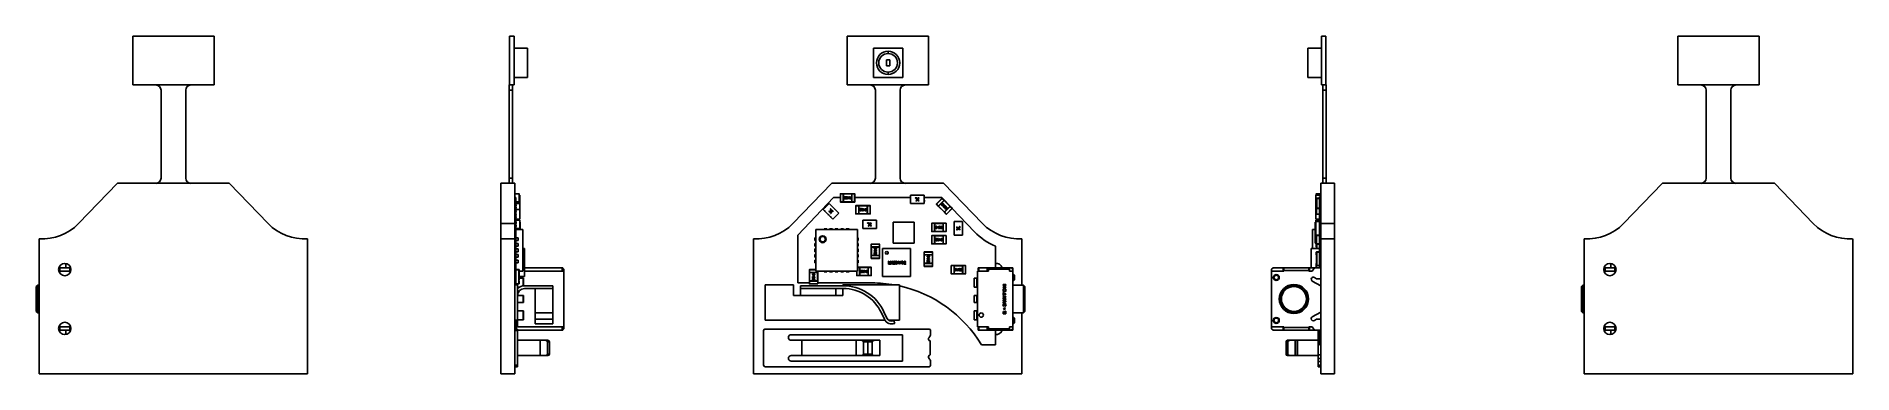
# Model space of a CAD drawing. Extents: x 2.55 to 7.7, y 3.55 to 4.51.
import ezdxf

# ---------------------------------------------------------------- set-up
doc = ezdxf.new("R2010")
doc.units = 0
doc.header["$MEASUREMENT"] = 0
doc.layers.get('0').update_dxf_attribs({"linetype": 'CONTINUOUS'})

msp = doc.modelspace()

# ---------------------------------------------------------------- linework, layer by layer
at = {"color": 7, "linetype": 'CONTINUOUS'}
for p, q in [((2.8264, 4.3682), (2.8264, 4.5062)), ((2.8264, 4.5062), (3.0564, 4.5062)), ((3.0564, 4.5062), (3.0564, 4.3682)), ((3.8934, 4.5062), (3.906, 4.5062)), ((3.8934, 4.5062), (3.8934, 4.3682)), ((3.906, 4.5062), (3.906, 4.3682)), ((4.8493, 4.5062), (4.8493, 4.3682)), ((5.0793, 4.5062), (4.8493, 4.5062)), ((5.0793, 4.3682), (5.0793, 4.5062)), ((6.1925, 4.3682), (6.1925, 4.5062)), ((6.2051, 4.5062), (6.1925, 4.5062)), ((6.2051, 4.3682), (6.2051, 4.5062)), ((7.2018, 4.3682), (7.2018, 4.5062)), ((7.2018, 4.5062), (7.4318, 4.5062)), ((7.4318, 4.5062), (7.4318, 4.3682)), ((3.9444, 4.4721), (3.906, 4.4721)), ((3.9444, 4.4721), (3.9444, 4.3894)), ((4.924, 4.4721), (4.924, 4.3894)), ((5.0067, 4.4721), (4.924, 4.4721)), ((4.9702, 4.4396), (4.9604, 4.4396)), ((4.9604, 4.4396), (4.9604, 4.4219)), ((4.9653, 4.4572), (4.9653, 4.4636)), ((4.9702, 4.4219), (4.9702, 4.4396)), ((5.0067, 4.3894), (5.0067, 4.4721)), ((6.1541, 4.3894), (6.1541, 4.4721)), ((6.1541, 4.4721), (6.1925, 4.4721)), ((3.9444, 4.3894), (3.906, 4.3894)), ((4.924, 4.3894), (5.0067, 4.3894)), ((4.9604, 4.4219), (4.9702, 4.4219)), ((4.9653, 4.4043), (4.9653, 4.3979)), ((6.1541, 4.3894), (6.1925, 4.3894)), ((2.8914, 4.3682), (2.8264, 4.3682)), ((2.8914, 4.3682), (2.9914, 4.3682)), ((2.9064, 4.1042), (2.9064, 4.3532)), ((2.9764, 4.3532), (2.9764, 4.1042)), ((3.0564, 4.3682), (2.9914, 4.3682)), ((3.8924, 4.3682), (3.8934, 4.3682)), ((3.8924, 4.3682), (3.8924, 4.3532)), ((3.8924, 4.3532), (3.9016, 4.3532)), ((3.8924, 4.3532), (3.8924, 4.1042)), ((3.8934, 4.3682), (3.906, 4.3682)), ((3.9016, 4.3682), (3.9016, 4.3532)), ((3.9016, 4.3532), (3.9016, 4.1042)), ((4.8493, 4.3682), (5.0793, 4.3682)), ((4.9293, 4.3532), (4.9293, 4.1042)), ((4.9993, 4.1042), (4.9993, 4.3532)), ((6.2051, 4.3682), (6.1925, 4.3682)), ((6.1968, 4.3532), (6.1968, 4.3682)), ((6.2061, 4.3532), (6.1968, 4.3532)), ((6.1968, 4.1042), (6.1968, 4.3532)), ((6.2061, 4.3682), (6.2051, 4.3682)), ((6.2061, 4.3532), (6.2061, 4.3682)), ((6.2061, 4.1042), (6.2061, 4.3532)), ((7.2668, 4.3682), (7.2018, 4.3682)), ((7.2668, 4.3682), (7.3668, 4.3682)), ((7.2818, 4.1042), (7.2818, 4.3532)), ((7.3518, 4.3532), (7.3518, 4.1042)), ((7.4318, 4.3682), (7.3668, 4.3682)), ((2.6728, 3.9749), (2.7832, 4.0892)), ((2.7832, 4.0892), (2.8696, 4.0892)), ((2.8696, 4.0892), (3.0996, 4.0892)), ((3.0996, 4.0892), (3.21, 3.9749)), ((3.8687, 4.0892), (3.9082, 4.0892)), ((3.8687, 4.0892), (3.8687, 3.9749)), ((3.8924, 4.1042), (3.9016, 4.1042)), ((3.8924, 4.1042), (3.8924, 4.0892)), ((3.9016, 4.1042), (3.9016, 4.0892)), ((3.9082, 4.0892), (3.9082, 3.9749)), ((4.8061, 4.0892), (4.6957, 3.9749)), ((5.0361, 4.0892), (4.8061, 4.0892)), ((5.1225, 4.0892), (5.0361, 4.0892)), ((5.2329, 3.9749), (5.1225, 4.0892)), ((6.2297, 4.0892), (6.1903, 4.0892)), ((6.1903, 3.9749), (6.1903, 4.0892)), ((6.1968, 4.0892), (6.1968, 4.1042)), ((6.2061, 4.1042), (6.1968, 4.1042)), ((6.2061, 4.0892), (6.2061, 4.1042)), ((6.2297, 3.9749), (6.2297, 4.0892)), ((7.0482, 3.9749), (7.1586, 4.0892)), ((7.1586, 4.0892), (7.245, 4.0892)), ((7.245, 4.0892), (7.475, 4.0892)), ((7.475, 4.0892), (7.5854, 3.9749)), ((3.9082, 4.0598), (3.9201, 4.0598)), ((3.92, 4.0598), (3.9082, 4.0598)), ((3.9201, 4.0596), (3.9082, 4.0596)), ((3.9112, 4.0491), (3.9082, 4.0491)), ((3.9112, 4.0491), (3.9112, 3.9419)), ((3.9112, 4.0363), (3.9201, 4.0363)), ((3.9201, 4.0361), (3.9112, 4.0361)), ((3.9194, 4.0361), (3.9112, 4.0361)), ((3.9112, 4.0324), (3.9223, 4.0324)), ((3.9112, 4.0324), (3.9116, 4.0324)), ((3.9112, 4.032), (3.9223, 4.032)), ((3.9112, 4.0284), (3.9116, 4.0284)), ((3.9112, 4.0256), (3.9116, 4.0256)), ((3.9116, 4.0255), (3.9112, 4.0255)), ((3.9112, 4.022), (3.9116, 4.022)), ((3.9112, 4.0192), (3.9116, 4.0192)), ((3.9116, 4.0191), (3.9112, 4.0191)), ((3.9112, 4.0153), (3.9223, 4.0153)), ((3.9116, 4.0324), (3.9116, 4.0324)), ((3.9116, 4.0256), (3.9116, 4.0284)), ((3.9116, 4.0255), (3.9116, 4.0256)), ((3.9116, 4.0192), (3.9116, 4.022)), ((3.9116, 4.0191), (3.9116, 4.0192)), ((3.9201, 4.0598), (3.92, 4.0598)), ((3.9201, 4.0598), (3.9201, 4.0596)), ((3.9201, 4.0598), (3.9204, 4.0598)), ((3.9201, 4.0363), (3.9201, 4.0596)), ((3.9201, 4.0596), (3.9202, 4.0596)), ((3.9201, 4.0363), (3.9202, 4.0363)), ((3.9201, 4.0363), (3.9201, 4.0361)), ((3.9204, 4.0361), (3.9201, 4.0361)), ((3.9202, 4.0596), (3.9202, 4.0363)), ((3.9205, 4.0596), (3.9202, 4.0596)), ((3.9202, 4.0363), (3.9205, 4.0363)), ((3.9205, 4.0363), (3.9205, 4.0596)), ((3.9205, 4.0596), (3.9206, 4.0596)), ((3.9205, 4.0363), (3.9206, 4.0363)), ((3.9206, 4.0596), (3.9206, 4.0363)), ((3.9206, 4.056), (3.9223, 4.056)), ((3.9206, 4.032), (3.9206, 4.0324)), ((3.9223, 4.0324), (3.9223, 4.056)), ((3.9223, 4.0484), (3.9223, 4.0477)), ((3.9223, 4.0484), (3.9223, 4.0482)), ((3.9223, 4.0482), (3.9223, 4.0456)), ((3.9223, 4.0477), (3.9223, 4.047)), ((3.9223, 4.0456), (3.9223, 4.0438)), ((3.9223, 4.0438), (3.9223, 4.0421)), ((3.9223, 4.0421), (3.9223, 4.0395)), ((3.9223, 4.0395), (3.9223, 4.0393)), ((3.9223, 4.0153), (3.9223, 4.032)), ((3.9223, 3.9878), (3.9223, 4.0153)), ((4.8111, 4.0491), (4.7093, 3.9419)), ((4.7815, 4.0153), (4.7982, 4.032)), ((4.7815, 4.0153), (4.7853, 4.0191)), ((4.8091, 3.9878), (4.7815, 4.0153)), ((4.7851, 4.0192), (4.7879, 4.022)), ((4.7853, 4.0191), (4.7851, 4.0192)), ((4.7853, 4.0191), (4.788, 4.0219)), ((4.7879, 4.022), (4.788, 4.0219)), ((4.788, 4.0219), (4.7917, 4.0255)), ((4.7915, 4.0256), (4.7943, 4.0284)), ((4.7917, 4.0255), (4.7915, 4.0256)), ((4.7917, 4.0255), (4.7944, 4.0283)), ((4.7943, 4.0284), (4.7944, 4.0283)), ((4.7944, 4.0283), (4.7982, 4.032)), ((4.7982, 4.032), (4.8257, 4.0044)), ((4.8022, 4.028), (4.8022, 4.028)), ((4.8022, 4.028), (4.8047, 4.0255)), ((4.8023, 4.0108), (4.8038, 4.0154)), ((4.804, 4.0154), (4.8048, 4.0146)), ((4.8049, 4.0143), (4.804, 4.0115)), ((4.8047, 4.0255), (4.8047, 4.0255)), ((4.8301, 4.0491), (4.8111, 4.0491)), ((4.8125, 4.0177), (4.8125, 4.0177)), ((4.8125, 4.0177), (4.8148, 4.0155)), ((4.8148, 4.0155), (4.8148, 4.0154)), ((4.8301, 4.0363), (4.8301, 4.0596)), ((4.8301, 4.0596), (4.8302, 4.0596)), ((4.8301, 4.0363), (4.8302, 4.0363)), ((4.8302, 4.0596), (4.8302, 4.0363)), ((4.8304, 4.0596), (4.8302, 4.0596)), ((4.8302, 4.0363), (4.8304, 4.0363)), ((4.8303, 4.0598), (4.8306, 4.0598)), ((4.8306, 4.0361), (4.8303, 4.0361)), ((4.8307, 4.0361), (4.8303, 4.0361)), ((4.8304, 4.0363), (4.8304, 4.0596)), ((4.8304, 4.0596), (4.8306, 4.0596)), ((4.8304, 4.0363), (4.8306, 4.0363)), ((4.8306, 4.0598), (4.8383, 4.0598)), ((4.8306, 4.0598), (4.8306, 4.0596)), ((4.8306, 4.0596), (4.8306, 4.0363)), ((4.8383, 4.0596), (4.8306, 4.0596)), ((4.8306, 4.0363), (4.8306, 4.0361)), ((4.8306, 4.0363), (4.8383, 4.0363)), ((4.8383, 4.0361), (4.8306, 4.0361)), ((4.8307, 4.0361), (4.8386, 4.0361)), ((4.8383, 4.0598), (4.8383, 4.0596)), ((4.8383, 4.0598), (4.8386, 4.0598)), ((4.8383, 4.0598), (4.8629, 4.0598)), ((4.8383, 4.0363), (4.8383, 4.0596)), ((4.8383, 4.0596), (4.8384, 4.0596)), ((4.8383, 4.0363), (4.8384, 4.0363)), ((4.8383, 4.0363), (4.8383, 4.0361)), ((4.8386, 4.0361), (4.8383, 4.0361)), ((4.8384, 4.0596), (4.8384, 4.0363)), ((4.8387, 4.0596), (4.8384, 4.0596)), ((4.8384, 4.0363), (4.8387, 4.0363)), ((4.8626, 4.0361), (4.8386, 4.0361)), ((4.8387, 4.0363), (4.8387, 4.0596)), ((4.8387, 4.0596), (4.8388, 4.0596)), ((4.8387, 4.0363), (4.8388, 4.0363)), ((4.8388, 4.0596), (4.8388, 4.0363)), ((4.8624, 4.0594), (4.8388, 4.0594)), ((4.8388, 4.0365), (4.8624, 4.0365)), ((4.8414, 4.0506), (4.8414, 4.0508)), ((4.8417, 4.0508), (4.8414, 4.0508)), ((4.8414, 4.0506), (4.8417, 4.0506)), ((4.8414, 4.0465), (4.8418, 4.0465)), ((4.8417, 4.0508), (4.8417, 4.0511)), ((4.8417, 4.0511), (4.8451, 4.0511)), ((4.8417, 4.0508), (4.8417, 4.0506)), ((4.8451, 4.0508), (4.8417, 4.0508)), ((4.8417, 4.0506), (4.8437, 4.0506)), ((4.8417, 4.0503), (4.8417, 4.0506)), ((4.8437, 4.0503), (4.8417, 4.0503)), ((4.8419, 4.0465), (4.8423, 4.0465)), ((4.8432, 4.0491), (4.8439, 4.0497)), ((4.8432, 4.0491), (4.8434, 4.0489)), ((4.8434, 4.0452), (4.8434, 4.0455)), ((4.8434, 4.0448), (4.8434, 4.0451)), ((4.8437, 4.0503), (4.8437, 4.0506)), ((4.8438, 4.049), (4.8439, 4.0487)), ((4.8439, 4.0497), (4.8441, 4.0495)), ((4.8444, 4.05), (4.844, 4.05)), ((4.8449, 4.0463), (4.8446, 4.0464)), ((4.8449, 4.0463), (4.8449, 4.0466)), ((4.8449, 4.0466), (4.8451, 4.0466)), ((4.845, 4.0463), (4.8449, 4.0463)), ((4.8451, 4.0466), (4.845, 4.0463)), ((4.8453, 4.0462), (4.845, 4.0463)), ((4.8451, 4.0508), (4.8451, 4.0511)), ((4.8451, 4.0508), (4.8454, 4.0507)), ((4.8451, 4.0506), (4.8454, 4.0505)), ((4.8455, 4.0508), (4.8454, 4.0507)), ((4.8464, 4.048), (4.8461, 4.048)), ((4.8464, 4.0463), (4.8463, 4.0465)), ((4.8466, 4.048), (4.8469, 4.048)), ((4.8482, 4.0509), (4.8481, 4.0512)), ((4.8482, 4.0504), (4.8481, 4.0508)), ((4.8481, 4.0451), (4.8481, 4.0448)), ((4.8482, 4.0452), (4.8482, 4.0455)), ((4.8493, 4.0458), (4.849, 4.046)), ((4.8496, 4.0506), (4.8493, 4.0504)), ((4.8494, 4.048), (4.8497, 4.048)), ((4.85, 4.0465), (4.8499, 4.0463)), ((4.851, 4.0491), (4.851, 4.0492)), ((4.851, 4.0492), (4.8513, 4.0492)), ((4.851, 4.0491), (4.8513, 4.0491)), ((4.8513, 4.0496), (4.8513, 4.0492)), ((4.8513, 4.0496), (4.8515, 4.0496)), ((4.8513, 4.0492), (4.8513, 4.0491)), ((4.8515, 4.0492), (4.8513, 4.0492)), ((4.8513, 4.0491), (4.8515, 4.0491)), ((4.8513, 4.0488), (4.8513, 4.0491)), ((4.8515, 4.0488), (4.8513, 4.0488)), ((4.8515, 4.0496), (4.8515, 4.0492)), ((4.8515, 4.0488), (4.8515, 4.0491)), ((4.8518, 4.0499), (4.8518, 4.0508)), ((4.8518, 4.0508), (4.8521, 4.0508)), ((4.8518, 4.0499), (4.8521, 4.0499)), ((4.8518, 4.0452), (4.8518, 4.0484)), ((4.8521, 4.0484), (4.8518, 4.0484)), ((4.8521, 4.0452), (4.8518, 4.0452)), ((4.8521, 4.0511), (4.8521, 4.0508)), ((4.8521, 4.0511), (4.8523, 4.0511)), ((4.8521, 4.0508), (4.8521, 4.0499)), ((4.8523, 4.0508), (4.8521, 4.0508)), ((4.8521, 4.0484), (4.8521, 4.0452)), ((4.8521, 4.0452), (4.8521, 4.0449)), ((4.8521, 4.0452), (4.8522, 4.0452)), ((4.8522, 4.0449), (4.8521, 4.0449)), ((4.8522, 4.0452), (4.855, 4.0489)), ((4.8522, 4.0452), (4.8524, 4.045)), ((4.8522, 4.0452), (4.8522, 4.0449)), ((4.8523, 4.0511), (4.8523, 4.0508)), ((4.8523, 4.0499), (4.8523, 4.0508)), ((4.8526, 4.0508), (4.8523, 4.0508)), ((4.8523, 4.0499), (4.8526, 4.0499)), ((4.8523, 4.0474), (4.8523, 4.0484)), ((4.8526, 4.0484), (4.8523, 4.0484)), ((4.8523, 4.0474), (4.8526, 4.0474)), ((4.8553, 4.0487), (4.8524, 4.045)), ((4.8526, 4.0508), (4.8526, 4.0499)), ((4.8526, 4.0484), (4.8526, 4.0474)), ((4.8529, 4.0492), (4.8529, 4.0496)), ((4.8529, 4.0496), (4.855, 4.0496)), ((4.855, 4.0492), (4.8529, 4.0492)), ((4.8529, 4.0491), (4.8537, 4.0491)), ((4.8529, 4.0488), (4.8529, 4.0491)), ((4.8537, 4.0488), (4.8529, 4.0488)), ((4.8529, 4.0471), (4.8529, 4.0468)), ((4.8532, 4.0472), (4.8539, 4.0482)), ((4.8534, 4.047), (4.8532, 4.0472)), ((4.8542, 4.0481), (4.8534, 4.047)), ((4.8537, 4.0488), (4.8537, 4.0491)), ((4.8542, 4.0481), (4.8539, 4.0482)), ((4.855, 4.0492), (4.855, 4.0496)), ((4.855, 4.0489), (4.855, 4.0492)), ((4.855, 4.0492), (4.8553, 4.0492)), ((4.855, 4.0489), (4.8553, 4.0487)), ((4.855, 4.0489), (4.8553, 4.0489)), ((4.8553, 4.0492), (4.8553, 4.0489)), ((4.8561, 4.048), (4.8558, 4.048)), ((4.8561, 4.0463), (4.856, 4.0465)), ((4.8563, 4.048), (4.8566, 4.048)), ((4.8578, 4.0509), (4.8578, 4.0512)), ((4.8578, 4.0504), (4.8578, 4.0508)), ((4.8578, 4.0452), (4.8578, 4.0455)), ((4.8578, 4.0451), (4.8578, 4.0448)), ((4.8589, 4.0458), (4.8587, 4.046)), ((4.8592, 4.0506), (4.859, 4.0504)), ((4.8591, 4.048), (4.8594, 4.048)), ((4.8597, 4.0465), (4.8596, 4.0463)), ((4.8624, 4.0596), (4.8624, 4.0363)), ((4.8627, 4.0596), (4.8624, 4.0596)), ((4.8624, 4.0363), (4.8624, 4.0596)), ((4.8624, 4.0596), (4.8624, 4.0596)), ((4.8624, 4.0363), (4.8627, 4.0363)), ((4.8624, 4.0363), (4.8624, 4.0363)), ((4.8626, 4.0598), (4.8629, 4.0598)), ((4.8629, 4.0361), (4.8626, 4.0361)), ((4.8626, 4.0361), (4.8705, 4.0361)), ((4.8627, 4.0363), (4.8627, 4.0596)), ((4.8627, 4.0596), (4.8629, 4.0596)), ((4.8629, 4.0363), (4.8627, 4.0363)), ((4.8629, 4.0596), (4.8629, 4.0598)), ((4.8629, 4.0598), (4.8706, 4.0598)), ((4.8629, 4.0596), (4.8629, 4.0363)), ((4.8706, 4.0596), (4.8629, 4.0596)), ((4.8629, 4.0363), (4.8706, 4.0363)), ((4.8629, 4.0361), (4.8629, 4.0363)), ((4.8706, 4.0361), (4.8629, 4.0361)), ((4.8705, 4.0361), (4.8708, 4.0361)), ((4.8706, 4.0596), (4.8706, 4.0598)), ((4.8706, 4.0598), (4.8708, 4.0598)), ((4.8706, 4.0363), (4.8706, 4.0596)), ((4.8706, 4.0596), (4.8707, 4.0596)), ((4.8706, 4.0361), (4.8706, 4.0363)), ((4.8707, 4.0363), (4.8706, 4.0363)), ((4.8708, 4.0361), (4.8706, 4.0361)), ((4.8707, 4.0596), (4.8707, 4.0363)), ((4.871, 4.0596), (4.8707, 4.0596)), ((4.8707, 4.0363), (4.871, 4.0363)), ((4.871, 4.0363), (4.871, 4.0596)), ((4.871, 4.0596), (4.871, 4.0596)), ((4.871, 4.0596), (4.871, 4.0363)), ((5.0287, 4.0491), (4.871, 4.0491)), ((4.871, 4.0363), (4.871, 4.0363)), ((4.8739, 4.0258), (4.8739, 4.0026)), ((4.8742, 4.0258), (4.8739, 4.0258)), ((4.8739, 4.0026), (4.8739, 4.0258)), ((4.8739, 4.0258), (4.8739, 4.0258)), ((4.874, 4.026), (4.8743, 4.026)), ((4.8742, 4.0026), (4.8742, 4.0258)), ((4.8742, 4.0258), (4.8743, 4.0258)), ((4.8743, 4.026), (4.882, 4.026)), ((4.8743, 4.026), (4.8743, 4.0258)), ((4.8743, 4.0258), (4.8743, 4.0026)), ((4.882, 4.0258), (4.8743, 4.0258)), ((4.882, 4.026), (4.882, 4.0258)), ((4.882, 4.026), (4.8823, 4.026)), ((4.882, 4.026), (4.9066, 4.026)), ((4.882, 4.0026), (4.882, 4.0258)), ((4.882, 4.0258), (4.8822, 4.0258)), ((4.8822, 4.0258), (4.8822, 4.0026)), ((4.8825, 4.0258), (4.8822, 4.0258)), ((4.8825, 4.0026), (4.8825, 4.0258)), ((4.8825, 4.0258), (4.8825, 4.0258)), ((4.8825, 4.0258), (4.8825, 4.0026)), ((4.9061, 4.0256), (4.8825, 4.0256)), ((4.8851, 4.0168), (4.8851, 4.017)), ((4.8854, 4.017), (4.8851, 4.017)), ((4.8851, 4.0168), (4.8854, 4.0168)), ((4.8852, 4.0128), (4.8855, 4.0128)), ((4.8854, 4.017), (4.8854, 4.0173)), ((4.8854, 4.0173), (4.8889, 4.0173)), ((4.8854, 4.017), (4.8854, 4.0168)), ((4.8889, 4.017), (4.8854, 4.017)), ((4.8854, 4.0168), (4.8875, 4.0168)), ((4.8854, 4.0165), (4.8854, 4.0168)), ((4.8875, 4.0165), (4.8854, 4.0165)), ((4.8857, 4.0128), (4.886, 4.0128)), ((4.8869, 4.0154), (4.8877, 4.016)), ((4.8869, 4.0154), (4.8872, 4.0151)), ((4.8875, 4.0165), (4.8875, 4.0168)), ((4.8875, 4.0152), (4.8877, 4.015)), ((4.8877, 4.016), (4.8879, 4.0157)), ((4.8881, 4.0162), (4.8878, 4.0162)), ((4.8886, 4.0125), (4.8883, 4.0126)), ((4.8886, 4.0125), (4.8887, 4.0129)), ((4.8888, 4.0125), (4.8886, 4.0125)), ((4.8887, 4.0129), (4.8888, 4.0128)), ((4.8888, 4.0128), (4.8888, 4.0125)), ((4.8891, 4.0125), (4.8888, 4.0125)), ((4.8889, 4.017), (4.8889, 4.0173)), ((4.8889, 4.017), (4.8892, 4.017)), ((4.8889, 4.0169), (4.8892, 4.0168)), ((4.8892, 4.017), (4.8892, 4.017)), ((4.8902, 4.0142), (4.8899, 4.0142)), ((4.8901, 4.0125), (4.8901, 4.0128)), ((4.8904, 4.0142), (4.8907, 4.0142)), ((4.8919, 4.0171), (4.8919, 4.0174)), ((4.8919, 4.0167), (4.8919, 4.017)), ((4.893, 4.012), (4.8927, 4.0122)), ((4.8933, 4.0168), (4.8931, 4.0166)), ((4.8931, 4.0142), (4.8934, 4.0142)), ((4.8947, 4.0153), (4.8947, 4.0155)), ((4.8947, 4.0155), (4.895, 4.0155)), ((4.8947, 4.0153), (4.895, 4.0153)), ((4.895, 4.0158), (4.895, 4.0155)), ((4.895, 4.0158), (4.8952, 4.0158)), ((4.895, 4.0155), (4.895, 4.0153)), ((4.8952, 4.0155), (4.895, 4.0155)), ((4.895, 4.0153), (4.8952, 4.0153)), ((4.895, 4.015), (4.895, 4.0153)), ((4.8952, 4.015), (4.895, 4.015)), ((4.8952, 4.0158), (4.8952, 4.0155)), ((4.8952, 4.015), (4.8952, 4.0153)), ((4.8955, 4.0161), (4.8955, 4.017)), ((4.8955, 4.017), (4.8959, 4.017)), ((4.8955, 4.0161), (4.8959, 4.0161)), ((4.8955, 4.0114), (4.8955, 4.0147)), ((4.8959, 4.0147), (4.8955, 4.0147)), ((4.8959, 4.0173), (4.896, 4.0173)), ((4.8959, 4.0173), (4.8959, 4.017)), ((4.8959, 4.017), (4.8959, 4.0161)), ((4.896, 4.017), (4.8959, 4.017)), ((4.8959, 4.0114), (4.8988, 4.0151)), ((4.8959, 4.0147), (4.8959, 4.0114)), ((4.896, 4.0173), (4.896, 4.017)), ((4.896, 4.0161), (4.896, 4.017)), ((4.8963, 4.017), (4.896, 4.017)), ((4.896, 4.0161), (4.8963, 4.0161)), ((4.896, 4.0136), (4.896, 4.0147)), ((4.8963, 4.0147), (4.896, 4.0147)), ((4.896, 4.0136), (4.8963, 4.0136)), ((4.899, 4.0149), (4.8962, 4.0112)), ((4.8963, 4.017), (4.8963, 4.0161)), ((4.8963, 4.0147), (4.8963, 4.0136)), ((4.8967, 4.0155), (4.8967, 4.0158)), ((4.8967, 4.0158), (4.8988, 4.0158)), ((4.8988, 4.0155), (4.8967, 4.0155)), ((4.8967, 4.0153), (4.8975, 4.0153)), ((4.8967, 4.015), (4.8967, 4.0153)), ((4.8975, 4.015), (4.8967, 4.015)), ((4.8967, 4.0133), (4.8967, 4.013)), ((4.8969, 4.0135), (4.8977, 4.0145)), ((4.8972, 4.0133), (4.8969, 4.0135)), ((4.898, 4.0143), (4.8972, 4.0133)), ((4.8975, 4.015), (4.8975, 4.0153)), ((4.898, 4.0143), (4.8977, 4.0145)), ((4.8988, 4.0155), (4.8988, 4.0158)), ((4.8988, 4.0151), (4.8988, 4.0155)), ((4.8988, 4.0155), (4.8991, 4.0155)), ((4.8988, 4.0151), (4.899, 4.0149)), ((4.8988, 4.0151), (4.8991, 4.0151)), ((4.8991, 4.0155), (4.8991, 4.0151)), ((4.8999, 4.0142), (4.8996, 4.0142)), ((4.9001, 4.0142), (4.9004, 4.0142)), ((4.9016, 4.0171), (4.9016, 4.0174)), ((4.9016, 4.0167), (4.9016, 4.017)), ((4.9027, 4.012), (4.9024, 4.0122)), ((4.903, 4.0168), (4.9028, 4.0166)), ((4.9028, 4.0142), (4.9031, 4.0142)), ((4.9034, 4.0127), (4.9034, 4.0125)), ((4.9061, 4.0026), (4.9061, 4.0258)), ((4.9062, 4.0258), (4.9061, 4.0258)), ((4.9062, 4.0258), (4.9062, 4.0026)), ((4.9065, 4.0258), (4.9062, 4.0258)), ((4.9063, 4.026), (4.9066, 4.026)), ((4.9065, 4.0026), (4.9065, 4.0258)), ((4.9065, 4.0258), (4.9066, 4.0258)), ((4.9066, 4.0258), (4.9066, 4.026)), ((4.9066, 4.026), (4.9143, 4.026)), ((4.9066, 4.0258), (4.9066, 4.0026)), ((4.9143, 4.0258), (4.9066, 4.0258)), ((4.9143, 4.0258), (4.9143, 4.026)), ((4.9143, 4.026), (4.9146, 4.026)), ((4.9143, 4.0026), (4.9143, 4.0258)), ((4.9143, 4.0258), (4.9145, 4.0258)), ((4.9145, 4.0258), (4.9145, 4.0026)), ((4.9147, 4.0258), (4.9145, 4.0258)), ((4.9147, 4.0026), (4.9147, 4.0258)), ((4.9147, 4.0258), (4.9148, 4.0258)), ((4.9148, 4.0258), (4.9148, 4.0026)), ((5.0287, 4.0491), (5.0287, 4.0507)), ((5.0287, 4.0468), (5.0287, 4.0507)), ((5.0287, 4.0507), (5.0289, 4.0507)), ((5.0287, 4.0468), (5.0287, 4.0491)), ((5.0289, 4.0468), (5.0287, 4.0468)), ((5.0287, 4.0377), (5.0287, 4.0416)), ((5.0287, 4.0416), (5.0289, 4.0416)), ((5.0289, 4.0377), (5.0287, 4.0377)), ((5.0289, 4.0324), (5.0289, 4.056)), ((5.0289, 4.056), (5.0289, 4.0491)), ((5.0289, 4.056), (5.0678, 4.056)), ((5.0289, 4.0468), (5.0289, 4.0507)), ((5.0289, 4.0416), (5.0289, 4.0468)), ((5.0289, 4.0377), (5.0289, 4.0416)), ((5.0289, 4.0324), (5.0289, 4.0377)), ((5.0678, 4.0324), (5.0289, 4.0324)), ((5.0346, 4.056), (5.0346, 4.056)), ((5.0346, 4.056), (5.0381, 4.056)), ((5.0346, 4.0324), (5.0346, 4.0324)), ((5.0381, 4.0324), (5.0346, 4.0324)), ((5.0381, 4.056), (5.0381, 4.056)), ((5.0381, 4.0324), (5.0381, 4.0324)), ((5.0468, 4.0438), (5.0445, 4.0482)), ((5.0445, 4.0395), (5.0468, 4.0438)), ((5.0447, 4.0484), (5.0458, 4.0484)), ((5.0458, 4.0393), (5.0447, 4.0393)), ((5.0462, 4.0482), (5.0475, 4.0456)), ((5.0475, 4.0421), (5.0462, 4.0395)), ((5.0491, 4.056), (5.0491, 4.056)), ((5.0491, 4.056), (5.0523, 4.056)), ((5.0491, 4.0324), (5.0491, 4.0324)), ((5.0523, 4.0324), (5.0491, 4.0324)), ((5.0495, 4.0456), (5.0508, 4.0482)), ((5.0508, 4.0395), (5.0495, 4.0421)), ((5.0524, 4.0482), (5.0502, 4.0438)), ((5.0502, 4.0438), (5.0524, 4.0395)), ((5.0511, 4.0484), (5.0523, 4.0484)), ((5.0523, 4.0393), (5.0511, 4.0393)), ((5.0523, 4.056), (5.0523, 4.056)), ((5.0523, 4.0324), (5.0523, 4.0324)), ((5.0586, 4.056), (5.0586, 4.056)), ((5.0586, 4.056), (5.0621, 4.056)), ((5.0586, 4.0324), (5.0586, 4.0324)), ((5.0621, 4.0324), (5.0586, 4.0324)), ((5.0621, 4.056), (5.0621, 4.056)), ((5.0621, 4.0324), (5.0621, 4.0324)), ((5.0678, 4.056), (5.0678, 4.0324)), ((5.0678, 4.0507), (5.068, 4.0507)), ((5.068, 4.0468), (5.0678, 4.0468)), ((5.0678, 4.0416), (5.068, 4.0416)), ((5.068, 4.0377), (5.0678, 4.0377)), ((5.068, 4.0507), (5.068, 4.0468)), ((5.1176, 4.0491), (5.068, 4.0491)), ((5.068, 4.0416), (5.068, 4.0377)), ((5.1016, 4.0305), (5.1181, 4.0469)), ((5.1017, 4.0304), (5.1016, 4.0305)), ((5.1018, 4.03), (5.1016, 4.0302)), ((5.1181, 4.0468), (5.1017, 4.0304)), ((5.1017, 4.0304), (5.1019, 4.0302)), ((5.102, 4.0301), (5.1018, 4.03)), ((5.1073, 4.0245), (5.1018, 4.03)), ((5.1019, 4.0302), (5.1183, 4.0466)), ((5.102, 4.0301), (5.1019, 4.0302)), ((5.1184, 4.0465), (5.102, 4.0301)), ((5.102, 4.0301), (5.1074, 4.0247)), ((5.1074, 4.0247), (5.1073, 4.0245)), ((5.1075, 4.0243), (5.1073, 4.0245)), ((5.1247, 4.0071), (5.1073, 4.0245)), ((5.1074, 4.0247), (5.1239, 4.0411)), ((5.1075, 4.0246), (5.1074, 4.0247)), ((5.124, 4.041), (5.1075, 4.0246)), ((5.1075, 4.0246), (5.1077, 4.0244)), ((5.1077, 4.0244), (5.1242, 4.0408)), ((5.1077, 4.0244), (5.1078, 4.0243)), ((5.1242, 4.0408), (5.1078, 4.0243)), ((5.1079, 4.0245), (5.1246, 4.0078)), ((5.1163, 4.0285), (5.1167, 4.0284)), ((5.1171, 4.0273), (5.1169, 4.027)), ((5.1174, 4.0276), (5.1172, 4.0273)), ((5.1454, 4.0199), (5.1176, 4.0491)), ((5.1181, 4.0469), (5.1181, 4.0468)), ((5.1183, 4.0466), (5.1181, 4.0468)), ((5.1183, 4.0302), (5.1181, 4.0304)), ((5.1183, 4.0469), (5.1185, 4.0467)), ((5.1186, 4.0466), (5.1183, 4.0469)), ((5.1183, 4.0466), (5.1184, 4.0465)), ((5.1185, 4.0467), (5.1184, 4.0465)), ((5.1239, 4.0411), (5.1184, 4.0465)), ((5.1185, 4.0467), (5.124, 4.0412)), ((5.1242, 4.041), (5.1186, 4.0466)), ((5.1189, 4.0316), (5.1191, 4.0318)), ((5.1199, 4.0316), (5.12, 4.0313)), ((5.1202, 4.0282), (5.12, 4.0284)), ((5.12, 4.0266), (5.1203, 4.0269)), ((5.1203, 4.0264), (5.12, 4.0266)), ((5.1203, 4.0264), (5.12, 4.0262)), ((5.1215, 4.0247), (5.12, 4.0262)), ((5.1205, 4.0267), (5.1203, 4.0269)), ((5.1205, 4.0267), (5.1203, 4.0264)), ((5.1203, 4.0264), (5.1218, 4.0249)), ((5.1204, 4.0281), (5.1206, 4.0279)), ((5.1205, 4.027), (5.1251, 4.0276)), ((5.1251, 4.0273), (5.1205, 4.0267)), ((5.1205, 4.0267), (5.1205, 4.027)), ((5.1211, 4.0313), (5.1209, 4.031)), ((5.1209, 4.0236), (5.1215, 4.0243)), ((5.1209, 4.0236), (5.1211, 4.0234)), ((5.1209, 4.0232), (5.1211, 4.0234)), ((5.121, 4.023), (5.1209, 4.0232)), ((5.121, 4.023), (5.1212, 4.0233)), ((5.1218, 4.024), (5.1211, 4.0234)), ((5.1211, 4.0234), (5.1212, 4.0233)), ((5.1212, 4.0313), (5.1214, 4.0316)), ((5.1212, 4.0233), (5.1219, 4.0239)), ((5.1215, 4.023), (5.1212, 4.0233)), ((5.1216, 4.0258), (5.1213, 4.0256)), ((5.1219, 4.025), (5.1213, 4.0256)), ((5.1216, 4.0292), (5.1215, 4.029)), ((5.1218, 4.0249), (5.1215, 4.0247)), ((5.1218, 4.024), (5.1215, 4.0243)), ((5.1221, 4.0237), (5.1215, 4.023)), ((5.1216, 4.0258), (5.1221, 4.0253)), ((5.1217, 4.0267), (5.123, 4.0268)), ((5.1217, 4.0267), (5.1217, 4.0264)), ((5.123, 4.0265), (5.1217, 4.0264)), ((5.1221, 4.0253), (5.1219, 4.025)), ((5.1221, 4.0237), (5.1219, 4.0239)), ((5.1226, 4.0253), (5.1233, 4.026)), ((5.1226, 4.0253), (5.1228, 4.025)), ((5.1226, 4.0237), (5.1228, 4.0239)), ((5.1227, 4.0236), (5.1226, 4.0237)), ((5.1227, 4.0236), (5.1229, 4.0238)), ((5.1235, 4.0258), (5.1228, 4.025)), ((5.1228, 4.0239), (5.1229, 4.0238)), ((5.1229, 4.0249), (5.1252, 4.0272)), ((5.1229, 4.0249), (5.1231, 4.0247)), ((5.1231, 4.0243), (5.1229, 4.024)), ((5.123, 4.0239), (5.1229, 4.024)), ((5.1229, 4.0238), (5.123, 4.0239)), ((5.1231, 4.0236), (5.1229, 4.0238)), ((5.123, 4.0268), (5.123, 4.0265)), ((5.1233, 4.0241), (5.123, 4.0239)), ((5.1233, 4.0237), (5.123, 4.0239)), ((5.1254, 4.027), (5.1231, 4.0247)), ((5.1231, 4.0243), (5.1233, 4.0241)), ((5.1233, 4.0237), (5.1231, 4.0236)), ((5.1232, 4.0216), (5.1235, 4.0216)), ((5.1233, 4.0264), (5.1235, 4.0267)), ((5.1235, 4.0258), (5.1233, 4.026)), ((5.124, 4.0204), (5.1238, 4.0202)), ((5.124, 4.0412), (5.1239, 4.0411)), ((5.1239, 4.0411), (5.124, 4.041)), ((5.124, 4.0412), (5.1242, 4.041)), ((5.1242, 4.0408), (5.124, 4.041)), ((5.1408, 4.0239), (5.1241, 4.0406)), ((5.1243, 4.0207), (5.1241, 4.0205)), ((5.1242, 4.041), (5.1412, 4.024)), ((5.1242, 4.0408), (5.1242, 4.0408)), ((5.1409, 4.024), (5.1245, 4.0076)), ((5.1245, 4.0076), (5.1409, 4.024)), ((5.1247, 4.0074), (5.1411, 4.0238)), ((5.1412, 4.0237), (5.1248, 4.0073)), ((5.1252, 4.0233), (5.1249, 4.0235)), ((5.1251, 4.0273), (5.1251, 4.0276)), ((5.1251, 4.0273), (5.1254, 4.0275)), ((5.1252, 4.0272), (5.1251, 4.0273)), ((5.1252, 4.0272), (5.1254, 4.0274)), ((5.1252, 4.0272), (5.1254, 4.027)), ((5.1254, 4.0275), (5.1254, 4.0274)), ((5.1259, 4.0186), (5.126, 4.0186)), ((5.1262, 4.0183), (5.1259, 4.0181)), ((5.1284, 4.0157), (5.1259, 4.0181)), ((5.1262, 4.0183), (5.126, 4.0186)), ((5.1263, 4.0184), (5.1262, 4.0187)), ((5.1262, 4.0183), (5.1286, 4.0159)), ((5.1268, 4.0248), (5.1269, 4.0245)), ((5.1271, 4.0214), (5.1269, 4.0216)), ((5.1272, 4.0212), (5.1274, 4.021)), ((5.1273, 4.0184), (5.1275, 4.0181)), ((5.1275, 4.0177), (5.1273, 4.0175)), ((5.1287, 4.016), (5.1273, 4.0175)), ((5.1275, 4.0177), (5.129, 4.0162)), ((5.128, 4.0244), (5.1278, 4.0242)), ((5.1278, 4.0182), (5.1278, 4.0185)), ((5.1287, 4.0181), (5.1278, 4.0182)), ((5.1281, 4.0245), (5.1283, 4.0247)), ((5.1285, 4.0224), (5.1284, 4.0222)), ((5.1284, 4.0186), (5.1285, 4.0189)), ((5.1286, 4.0159), (5.1284, 4.0157)), ((5.1286, 4.0159), (5.1287, 4.016)), ((5.1286, 4.0159), (5.1288, 4.0157)), ((5.1287, 4.0181), (5.1287, 4.0185)), ((5.129, 4.0162), (5.1287, 4.016)), ((5.129, 4.0158), (5.1287, 4.016)), ((5.129, 4.0158), (5.1288, 4.0157)), ((5.1292, 4.0217), (5.1294, 4.0214)), ((5.1292, 4.0212), (5.1294, 4.0214)), ((5.1293, 4.0211), (5.1292, 4.0212)), ((5.1295, 4.0213), (5.1293, 4.0211)), ((5.1294, 4.0214), (5.1295, 4.0213)), ((5.1295, 4.0213), (5.1297, 4.0211)), ((5.1303, 4.0018), (5.1467, 4.0183)), ((5.1468, 4.0182), (5.1304, 4.0017)), ((5.1306, 4.0015), (5.147, 4.018)), ((5.147, 4.0179), (5.1306, 4.0015)), ((5.1313, 4.021), (5.1311, 4.0208)), ((5.1314, 4.0191), (5.1312, 4.0193)), ((5.1316, 4.0213), (5.1314, 4.0211)), ((5.1318, 4.0187), (5.1316, 4.019)), ((5.1411, 4.0238), (5.1409, 4.024)), ((5.1409, 4.024), (5.1409, 4.024)), ((5.1412, 4.0237), (5.1411, 4.0238)), ((5.1412, 4.024), (5.1414, 4.0239)), ((5.1467, 4.0185), (5.1412, 4.024)), ((5.1412, 4.0237), (5.1414, 4.0239)), ((5.1467, 4.0183), (5.1412, 4.0237)), ((5.1414, 4.0239), (5.1468, 4.0184)), ((5.147, 4.0182), (5.1467, 4.0185)), ((5.1467, 4.0183), (5.1468, 4.0184)), ((5.1468, 4.0182), (5.1467, 4.0183)), ((5.1468, 4.0184), (5.147, 4.0182)), ((5.147, 4.018), (5.1468, 4.0182)), ((5.147, 4.0179), (5.147, 4.018)), ((5.2103, 3.9514), (5.1471, 4.0181)), ((6.1762, 4.056), (6.1762, 4.0324)), ((6.1903, 4.056), (6.1762, 4.056)), ((6.1762, 4.0484), (6.1762, 4.0482)), ((6.1762, 4.0482), (6.1762, 4.0484)), ((6.1762, 4.0477), (6.1762, 4.0484)), ((6.1762, 4.0484), (6.1762, 4.0482)), ((6.1762, 4.0482), (6.1762, 4.0484)), ((6.1762, 4.0438), (6.1762, 4.0482)), ((6.1762, 4.0482), (6.1762, 4.0456)), ((6.1762, 4.0482), (6.1762, 4.0482)), ((6.1762, 4.0477), (6.1762, 4.047)), ((6.1762, 4.0456), (6.1762, 4.0438)), ((6.1762, 4.0421), (6.1762, 4.0456)), ((6.1762, 4.0395), (6.1762, 4.0438)), ((6.1762, 4.0438), (6.1762, 4.0421)), ((6.1762, 4.0421), (6.1762, 4.0395)), ((6.1762, 4.0393), (6.1762, 4.0395)), ((6.1762, 4.0395), (6.1762, 4.0393)), ((6.1762, 4.0393), (6.1762, 4.0395)), ((6.1762, 4.0395), (6.1762, 4.0393)), ((6.1762, 4.0395), (6.1762, 4.0395)), ((6.1779, 4.0324), (6.1762, 4.0324)), ((6.1762, 4.032), (6.1762, 4.0044)), ((6.1779, 4.032), (6.1762, 4.032)), ((6.1762, 4.0153), (6.1762, 4.032)), ((6.1762, 4.0156), (6.1762, 4.0168)), ((6.1762, 4.0166), (6.1762, 4.0154)), ((6.1762, 4.0154), (6.1762, 4.0155)), ((6.1762, 4.0154), (6.1762, 4.0146)), ((6.1762, 4.0108), (6.1762, 4.0154)), ((6.1762, 3.9878), (6.1762, 4.0153)), ((6.1762, 4.0146), (6.1762, 4.0143)), ((6.1762, 4.0143), (6.1762, 4.0115)), ((6.1782, 4.0596), (6.1779, 4.0596)), ((6.1779, 4.056), (6.1779, 4.0596)), ((6.1779, 4.0596), (6.1779, 4.0596)), ((6.1779, 4.0411), (6.1779, 4.0465)), ((6.1779, 4.0247), (6.1779, 4.0411)), ((6.1782, 4.0408), (6.1779, 4.041)), ((6.1779, 4.041), (6.1779, 4.0246)), ((6.1779, 4.0026), (6.1779, 4.0258)), ((6.1779, 4.0246), (6.1782, 4.0244)), ((6.1779, 4.0183), (6.1779, 4.0237)), ((6.1779, 4.0018), (6.1779, 4.0183)), ((6.1782, 4.018), (6.1779, 4.0182)), ((6.1779, 4.0182), (6.1779, 4.0017)), ((6.1783, 4.0469), (6.178, 4.0467)), ((6.178, 4.0245), (6.1783, 4.0243)), ((6.1783, 4.0241), (6.178, 4.0239)), ((6.1781, 4.0598), (6.1784, 4.0598)), ((6.1784, 4.0469), (6.1781, 4.0467)), ((6.1781, 4.0467), (6.1781, 4.0412)), ((6.1781, 4.0412), (6.1784, 4.041)), ((6.1784, 4.024), (6.1781, 4.0239)), ((6.1781, 4.0239), (6.1781, 4.0184)), ((6.1781, 4.0184), (6.1784, 4.0182)), ((6.1782, 4.0596), (6.1784, 4.0596)), ((6.1782, 4.0244), (6.1782, 4.0408)), ((6.1782, 4.0015), (6.1782, 4.018)), ((6.1783, 4.0316), (6.1783, 4.0315)), ((6.1783, 4.0304), (6.1783, 4.0316)), ((6.1783, 4.0281), (6.1783, 4.0313)), ((6.1783, 4.0273), (6.1783, 4.0304)), ((6.1783, 4.0281), (6.1783, 4.0274)), ((6.1783, 4.0272), (6.1783, 4.0273)), ((6.1783, 4.0249), (6.1783, 4.0272)), ((6.1783, 4.0267), (6.1783, 4.0268)), ((6.1783, 4.0256), (6.1783, 4.0267)), ((6.1783, 4.025), (6.1783, 4.0256)), ((6.1783, 4.025), (6.1783, 4.0249)), ((6.1783, 4.0249), (6.1783, 4.0241)), ((6.1783, 4.0248), (6.1783, 4.0247)), ((6.1783, 4.0241), (6.1783, 4.0248)), ((6.1783, 4.0241), (6.1783, 4.0245)), ((6.1784, 4.0596), (6.1784, 4.0598)), ((6.1784, 4.0598), (6.1903, 4.0598)), ((6.1903, 4.0596), (6.1784, 4.0596)), ((6.1873, 4.0469), (6.1784, 4.0469)), ((6.1873, 4.0469), (6.1784, 4.0469)), ((6.1784, 4.0408), (6.1784, 4.041)), ((6.1784, 4.041), (6.1785, 4.041)), ((6.1785, 4.0408), (6.1784, 4.0408)), ((6.1785, 4.0241), (6.1784, 4.0241)), ((6.1785, 4.024), (6.1784, 4.024)), ((6.1784, 4.0179), (6.1784, 4.0182)), ((6.1784, 4.0182), (6.1903, 4.0182)), ((6.1873, 4.0179), (6.1784, 4.0179)), ((6.1784, 4.0179), (6.1784, 4.0015)), ((6.1785, 4.041), (6.1785, 4.0466)), ((6.1785, 4.0466), (6.1873, 4.0466)), ((6.1785, 4.0408), (6.1785, 4.041)), ((6.1785, 4.0185), (6.1785, 4.024)), ((6.1903, 4.0185), (6.1785, 4.0185)), ((6.1786, 4.0321), (6.1786, 4.0321)), ((6.1786, 4.0316), (6.1786, 4.0279)), ((6.1786, 4.0316), (6.1787, 4.0316)), ((6.1786, 4.0279), (6.1787, 4.0279)), ((6.1787, 4.0276), (6.1786, 4.0276)), ((6.1787, 4.0275), (6.1786, 4.0275)), ((6.1786, 4.0275), (6.1786, 4.0274)), ((6.1786, 4.027), (6.1786, 4.0274)), ((6.1786, 4.0274), (6.1787, 4.0274)), ((6.1787, 4.027), (6.1786, 4.027)), ((6.1786, 4.0252), (6.1786, 4.0252)), ((6.1786, 4.0247), (6.1787, 4.0247)), ((6.1873, 4.0185), (6.1786, 4.0185)), ((6.1787, 4.0462), (6.1789, 4.0463)), ((6.1787, 4.0463), (6.1787, 4.0409)), ((6.1787, 4.0463), (6.1787, 4.0462)), ((6.1789, 4.0463), (6.1787, 4.0463)), ((6.1787, 4.0462), (6.1787, 4.0408)), ((6.1787, 4.0409), (6.1787, 4.0408)), ((6.1787, 4.0238), (6.1787, 4.0408)), ((6.1787, 4.0408), (6.1787, 4.0313)), ((6.1787, 4.031), (6.1787, 4.0313)), ((6.1787, 4.0242), (6.1787, 4.0245)), ((6.1787, 4.0239), (6.1787, 4.0185)), ((6.1787, 4.0238), (6.1787, 4.0239)), ((6.1787, 4.0185), (6.1787, 4.0238)), ((6.1789, 4.0463), (6.1791, 4.0465)), ((6.1791, 4.0186), (6.179, 4.0185)), ((6.1791, 4.0465), (6.1791, 4.0186)), ((6.1791, 4.0465), (6.1873, 4.0465)), ((6.1791, 4.0186), (6.1901, 4.0186)), ((6.1888, 4.056), (6.1868, 4.056)), ((6.1868, 4.056), (6.1868, 4.056)), ((6.1868, 4.0507), (6.1868, 4.0469)), ((6.1888, 4.0507), (6.1868, 4.0507)), ((6.1873, 4.0491), (6.1903, 4.0491)), ((6.1873, 4.0199), (6.1873, 4.0491)), ((6.1901, 4.0199), (6.1873, 4.0199)), ((6.1873, 4.0185), (6.1873, 4.0186)), ((6.1873, 4.0186), (6.1901, 4.0186)), ((6.1873, 4.0185), (6.1903, 4.0185)), ((6.1903, 4.0181), (6.1873, 4.0181)), ((6.1873, 3.9514), (6.1873, 4.0181)), ((6.1888, 4.056), (6.1888, 4.056)), ((6.1888, 4.0507), (6.1888, 4.0491)), ((6.1901, 4.0186), (6.1901, 4.0199)), ((6.1901, 4.0186), (6.1901, 4.0199)), ((6.1901, 4.0186), (6.1901, 4.0186)), ((3.8687, 3.9749), (3.9082, 3.9749)), ((3.8687, 3.9749), (3.8687, 3.9322)), ((3.9082, 3.9749), (3.9082, 3.9322)), ((3.9112, 4.0113), (3.9116, 4.0113)), ((3.9112, 4.0113), (3.9116, 4.0113)), ((3.9112, 4.0088), (3.9116, 4.0088)), ((3.9112, 4.001), (3.9116, 4.001)), ((3.9112, 4.001), (3.9116, 4.001)), ((3.9112, 3.9988), (3.9116, 3.9988)), ((3.9112, 3.9943), (3.9116, 3.9943)), ((3.9112, 3.9943), (3.9116, 3.9943)), ((3.9112, 3.9918), (3.9116, 3.9918)), ((3.9112, 3.9878), (3.9223, 3.9878)), ((3.9112, 3.9848), (3.9223, 3.9848)), ((3.9116, 3.9848), (3.9112, 3.9848)), ((3.9112, 3.9848), (3.9116, 3.9848)), ((3.9112, 3.9795), (3.9116, 3.9795)), ((3.9112, 3.9755), (3.9116, 3.9755)), ((3.9112, 3.9704), (3.9116, 3.9704)), ((3.9112, 3.9665), (3.9116, 3.9665)), ((3.9112, 3.9612), (3.9223, 3.9612)), ((3.9112, 3.9612), (3.9116, 3.9612)), ((3.9116, 4.0088), (3.9116, 4.0113)), ((3.9116, 4.0113), (3.9116, 4.0113)), ((3.9116, 4.001), (3.9116, 4.001)), ((3.9116, 3.9988), (3.9116, 4.001)), ((3.9116, 3.9943), (3.9116, 3.9943)), ((3.9116, 3.9918), (3.9116, 3.9943)), ((3.9116, 3.9848), (3.9116, 3.9848)), ((3.9116, 3.9755), (3.9116, 3.9795)), ((3.9116, 3.9665), (3.9116, 3.9704)), ((3.9116, 3.9612), (3.9116, 3.9612)), ((3.9223, 4.0115), (3.9223, 4.01)), ((3.9223, 4.01), (3.9223, 4.009)), ((3.9223, 4.0098), (3.9223, 4.0083)), ((3.9223, 4.009), (3.9223, 4.0081)), ((3.9223, 4.0083), (3.9223, 4.0037)), ((3.9223, 4.0081), (3.9223, 4.0081)), ((3.9223, 4.0037), (3.9223, 4.0036)), ((3.9223, 4.0036), (3.9223, 4.0036)), ((3.9223, 3.9612), (3.9223, 3.9848)), ((3.9223, 3.9787), (3.9234, 3.9787)), ((3.9223, 3.9771), (3.9223, 3.9765)), ((3.9223, 3.9771), (3.9223, 3.977)), ((3.9223, 3.977), (3.9223, 3.9744)), ((3.9223, 3.9765), (3.9223, 3.9758)), ((3.9223, 3.9744), (3.9223, 3.9726)), ((3.9223, 3.9726), (3.9223, 3.9708)), ((3.9223, 3.9708), (3.9223, 3.9683)), ((3.9223, 3.9683), (3.9223, 3.9681)), ((3.9234, 3.9787), (3.9234, 3.9582)), ((4.7855, 4.0113), (4.7855, 4.0113)), ((4.788, 4.0088), (4.7855, 4.0113)), ((4.7881, 4.0088), (4.788, 4.0088)), ((4.7958, 4.001), (4.7959, 4.001)), ((4.7981, 3.9988), (4.7958, 4.001)), ((4.7976, 4.0093), (4.8023, 4.0108)), ((4.7984, 4.0082), (4.7976, 4.0091)), ((4.7981, 3.9988), (4.7981, 3.9988)), ((4.8015, 4.009), (4.7988, 4.0081)), ((4.8021, 4.0048), (4.8029, 4.0075)), ((4.803, 4.0036), (4.8022, 4.0045)), ((4.8025, 3.9943), (4.8025, 3.9943)), ((4.805, 3.9918), (4.8025, 3.9943)), ((4.8047, 4.0083), (4.8032, 4.0037)), ((4.8093, 4.0098), (4.8047, 4.0083)), ((4.805, 3.9918), (4.805, 3.9918)), ((4.8055, 4.0101), (4.8082, 4.011)), ((4.8086, 4.0109), (4.8094, 4.01)), ((4.8257, 4.0044), (4.8091, 3.9878)), ((4.813, 3.9914), (4.8128, 3.9915)), ((4.8157, 3.9942), (4.813, 3.9914)), ((4.8156, 3.9943), (4.8157, 3.9942)), ((4.8192, 4.011), (4.8192, 4.011)), ((4.8192, 4.011), (4.8217, 4.0085)), ((4.8194, 3.9978), (4.8192, 3.9979)), ((4.8221, 4.0006), (4.8194, 3.9978)), ((4.8217, 4.0085), (4.8217, 4.0085)), ((4.822, 4.0007), (4.8221, 4.0006)), ((4.8739, 4.0026), (4.8742, 4.0026)), ((4.8739, 4.0026), (4.8739, 4.0026)), ((4.8743, 4.0024), (4.874, 4.0024)), ((4.8744, 4.0024), (4.874, 4.0024)), ((4.8742, 4.0026), (4.8743, 4.0026)), ((4.8743, 4.0026), (4.882, 4.0026)), ((4.8743, 4.0026), (4.8743, 4.0024)), ((4.882, 4.0024), (4.8743, 4.0024)), ((4.8744, 4.0024), (4.8823, 4.0024)), ((4.882, 4.0026), (4.8822, 4.0026)), ((4.882, 4.0026), (4.882, 4.0024)), ((4.8823, 4.0024), (4.882, 4.0024)), ((4.8822, 4.0026), (4.8825, 4.0026)), ((4.9063, 4.0024), (4.8823, 4.0024)), ((4.8825, 4.0028), (4.9061, 4.0028)), ((4.8825, 4.0026), (4.8825, 4.0026)), ((4.8871, 4.0114), (4.8872, 4.0118)), ((4.8871, 4.011), (4.8871, 4.0114)), ((4.8919, 4.0114), (4.8919, 4.0118)), ((4.8919, 4.0114), (4.8919, 4.011)), ((4.8935, 3.9755), (4.8935, 3.9795)), ((4.8935, 3.9795), (4.8937, 3.9795)), ((4.8937, 3.9755), (4.8935, 3.9755)), ((4.8935, 3.9665), (4.8935, 3.9704)), ((4.8935, 3.9704), (4.8937, 3.9704)), ((4.8937, 3.9665), (4.8935, 3.9665)), ((4.8937, 3.9612), (4.8937, 3.9848)), ((4.8937, 3.9848), (4.9326, 3.9848)), ((4.8937, 3.9795), (4.8937, 3.9848)), ((4.8937, 3.9755), (4.8937, 3.9795)), ((4.8937, 3.9704), (4.8937, 3.9755)), ((4.8937, 3.9665), (4.8937, 3.9704)), ((4.8937, 3.9612), (4.8937, 3.9665)), ((4.9326, 3.9612), (4.8937, 3.9612)), ((4.8959, 4.0114), (4.8955, 4.0114)), ((4.8959, 4.0114), (4.8959, 4.0114)), ((4.8959, 4.0114), (4.8959, 4.0111)), ((4.8959, 4.0114), (4.8959, 4.0111)), ((4.8959, 4.0114), (4.8962, 4.0112)), ((4.8959, 4.0111), (4.8959, 4.0111)), ((4.8994, 3.9848), (4.8994, 3.9848)), ((4.8994, 3.9848), (4.9029, 3.9848)), ((4.8994, 3.9612), (4.8994, 3.9612)), ((4.9029, 3.9612), (4.8994, 3.9612)), ((4.9016, 4.0114), (4.9016, 4.0118)), ((4.9016, 4.0114), (4.9016, 4.011)), ((4.9029, 3.9848), (4.9029, 3.9848)), ((4.9029, 3.9612), (4.9029, 3.9612)), ((4.9061, 4.0026), (4.9062, 4.0026)), ((4.9062, 4.0026), (4.9065, 4.0026)), ((4.9066, 4.0024), (4.9063, 4.0024)), ((4.9063, 4.0024), (4.9142, 4.0024)), ((4.9066, 4.0026), (4.9065, 4.0026)), ((4.9066, 4.0024), (4.9066, 4.0026)), ((4.9066, 4.0026), (4.9143, 4.0026)), ((4.9143, 4.0024), (4.9066, 4.0024)), ((4.9116, 3.9726), (4.9094, 3.977)), ((4.9094, 3.9683), (4.9116, 3.9726)), ((4.9095, 3.9771), (4.9107, 3.9771)), ((4.9107, 3.9681), (4.9095, 3.9681)), ((4.911, 3.977), (4.9123, 3.9744)), ((4.9123, 3.9708), (4.911, 3.9683)), ((4.9139, 3.9848), (4.9139, 3.9848)), ((4.9139, 3.9848), (4.9171, 3.9848)), ((4.9171, 3.9612), (4.9139, 3.9612)), ((4.9139, 3.9612), (4.9139, 3.9612)), ((4.9142, 4.0024), (4.9146, 4.0024)), ((4.9143, 4.0024), (4.9143, 4.0026)), ((4.9145, 4.0026), (4.9143, 4.0026)), ((4.9146, 4.0024), (4.9143, 4.0024)), ((4.9143, 3.9744), (4.9156, 3.977)), ((4.9156, 3.9683), (4.9143, 3.9708)), ((4.9145, 4.0026), (4.9147, 4.0026)), ((4.9148, 4.0026), (4.9147, 4.0026)), ((4.9172, 3.977), (4.915, 3.9726)), ((4.915, 3.9726), (4.9172, 3.9683)), ((4.9159, 3.9771), (4.9171, 3.9771)), ((4.9171, 3.9681), (4.9159, 3.9681)), ((4.9171, 3.9848), (4.9171, 3.9848)), ((4.9171, 3.9612), (4.9171, 3.9612)), ((4.9234, 3.9848), (4.9234, 3.9848)), ((4.9234, 3.9848), (4.9269, 3.9848)), ((4.9234, 3.9612), (4.9234, 3.9612)), ((4.9269, 3.9612), (4.9234, 3.9612)), ((4.9269, 3.9848), (4.9269, 3.9848)), ((4.9269, 3.9612), (4.9269, 3.9612)), ((4.9326, 3.9848), (4.9326, 3.9612)), ((4.9326, 3.9795), (4.9328, 3.9795)), ((4.9328, 3.9755), (4.9326, 3.9755)), ((4.9326, 3.9704), (4.9328, 3.9704)), ((4.9328, 3.9665), (4.9326, 3.9665)), ((4.9328, 3.9795), (4.9328, 3.9755)), ((4.9328, 3.9704), (4.9328, 3.9665)), ((5.0389, 3.9787), (4.9798, 3.9787)), ((4.9798, 3.9787), (4.9798, 3.9197)), ((5.0389, 3.9197), (5.0389, 3.9787)), ((5.0892, 3.9758), (5.0889, 3.9758)), ((5.0889, 3.9758), (5.0889, 3.9526)), ((5.0889, 3.9758), (5.0889, 3.9758)), ((5.0889, 3.9526), (5.0889, 3.9758)), ((5.0891, 3.976), (5.0893, 3.976)), ((5.0894, 3.976), (5.0891, 3.976)), ((5.0892, 3.9526), (5.0892, 3.9758)), ((5.0892, 3.9758), (5.0893, 3.9758)), ((5.0893, 3.976), (5.097, 3.976)), ((5.0893, 3.976), (5.0893, 3.9758)), ((5.097, 3.9758), (5.0893, 3.9758)), ((5.0893, 3.9758), (5.0893, 3.9526)), ((5.0973, 3.976), (5.0894, 3.976)), ((5.097, 3.976), (5.097, 3.9758)), ((5.097, 3.976), (5.0973, 3.976)), ((5.097, 3.9526), (5.097, 3.9758)), ((5.097, 3.9758), (5.0972, 3.9758)), ((5.0972, 3.9758), (5.0972, 3.9526)), ((5.0975, 3.9758), (5.0972, 3.9758)), ((5.0973, 3.976), (5.1213, 3.976)), ((5.0975, 3.9526), (5.0975, 3.9758)), ((5.0975, 3.9758), (5.0975, 3.9758)), ((5.0975, 3.9758), (5.0975, 3.9526)), ((5.1211, 3.9756), (5.0975, 3.9756)), ((5.1009, 3.9642), (5.1005, 3.9642)), ((5.1007, 3.9616), (5.1009, 3.9618)), ((5.101, 3.9664), (5.1012, 3.9662)), ((5.1021, 3.967), (5.1021, 3.9673)), ((5.1021, 3.9669), (5.1021, 3.9666)), ((5.1021, 3.9617), (5.1021, 3.9614)), ((5.1021, 3.9613), (5.1021, 3.961)), ((5.1036, 3.9641), (5.1033, 3.9642)), ((5.1038, 3.9658), (5.1039, 3.9656)), ((5.1038, 3.9641), (5.1041, 3.9641)), ((5.1046, 3.9635), (5.1075, 3.9671)), ((5.1049, 3.9633), (5.1046, 3.9635)), ((5.1049, 3.9633), (5.1046, 3.9633)), ((5.1046, 3.9629), (5.1046, 3.9633)), ((5.1049, 3.9629), (5.1046, 3.9629)), ((5.1077, 3.9669), (5.1049, 3.9633)), ((5.1049, 3.9633), (5.1049, 3.9629)), ((5.1049, 3.9629), (5.107, 3.9629)), ((5.1049, 3.9629), (5.1049, 3.9626)), ((5.107, 3.9626), (5.1049, 3.9626)), ((5.1057, 3.9641), (5.1065, 3.9651)), ((5.1057, 3.9641), (5.106, 3.9639)), ((5.1067, 3.9649), (5.106, 3.9639)), ((5.1062, 3.9634), (5.1062, 3.9631)), ((5.1062, 3.9634), (5.107, 3.9634)), ((5.107, 3.9631), (5.1062, 3.9631)), ((5.1065, 3.9651), (5.1067, 3.9649)), ((5.107, 3.965), (5.107, 3.9654)), ((5.107, 3.9634), (5.107, 3.9631)), ((5.107, 3.9629), (5.107, 3.9626)), ((5.1076, 3.9647), (5.1073, 3.9647)), ((5.1073, 3.9637), (5.1073, 3.9647)), ((5.1073, 3.9637), (5.1076, 3.9637)), ((5.1076, 3.9623), (5.1073, 3.9623)), ((5.1073, 3.9614), (5.1073, 3.9623)), ((5.1073, 3.9614), (5.1076, 3.9614)), ((5.1077, 3.9669), (5.1075, 3.9671)), ((5.1076, 3.9647), (5.1076, 3.9637)), ((5.1076, 3.9623), (5.1076, 3.9614)), ((5.1076, 3.9614), (5.1078, 3.9614)), ((5.1076, 3.961), (5.1076, 3.9614)), ((5.1078, 3.961), (5.1076, 3.961)), ((5.1077, 3.9669), (5.1077, 3.9673)), ((5.1077, 3.9673), (5.1078, 3.9673)), ((5.1078, 3.9669), (5.1077, 3.9669)), ((5.1078, 3.9669), (5.1078, 3.9673)), ((5.1078, 3.9637), (5.1078, 3.9669)), ((5.1078, 3.9669), (5.1081, 3.9669)), ((5.1078, 3.9637), (5.1081, 3.9637)), ((5.1078, 3.9614), (5.1078, 3.9623)), ((5.1081, 3.9623), (5.1078, 3.9623)), ((5.1081, 3.9614), (5.1078, 3.9614)), ((5.1078, 3.961), (5.1078, 3.9614)), ((5.1081, 3.9669), (5.1081, 3.9637)), ((5.1081, 3.9623), (5.1081, 3.9614)), ((5.1084, 3.9634), (5.1084, 3.9631)), ((5.1084, 3.9634), (5.1086, 3.9634)), ((5.1086, 3.9631), (5.1084, 3.9631)), ((5.1084, 3.9629), (5.1086, 3.9629)), ((5.1084, 3.9626), (5.1084, 3.9629)), ((5.1086, 3.9626), (5.1084, 3.9626)), ((5.1086, 3.9634), (5.1086, 3.9631)), ((5.1086, 3.9629), (5.1086, 3.9631)), ((5.1089, 3.9631), (5.1086, 3.9631)), ((5.1089, 3.9629), (5.1086, 3.9629)), ((5.1086, 3.9626), (5.1086, 3.9629)), ((5.1089, 3.9631), (5.1089, 3.9629)), ((5.1105, 3.9642), (5.1102, 3.9642)), ((5.1103, 3.9616), (5.1106, 3.9618)), ((5.1106, 3.9664), (5.1109, 3.9662)), ((5.1117, 3.9669), (5.1117, 3.9666)), ((5.1117, 3.9617), (5.1118, 3.9614)), ((5.1117, 3.9613), (5.1118, 3.961)), ((5.1118, 3.967), (5.1118, 3.9673)), ((5.1133, 3.9641), (5.113, 3.9642)), ((5.1135, 3.9641), (5.1138, 3.9641)), ((5.1144, 3.9614), (5.1145, 3.9614)), ((5.1148, 3.9615), (5.1145, 3.9616)), ((5.1148, 3.9614), (5.1145, 3.9614)), ((5.1146, 3.9659), (5.1149, 3.9658)), ((5.1148, 3.9655), (5.1149, 3.9658)), ((5.115, 3.9655), (5.1148, 3.9655)), ((5.1148, 3.9614), (5.1182, 3.9614)), ((5.1148, 3.9614), (5.1148, 3.961)), ((5.1182, 3.961), (5.1148, 3.961)), ((5.1149, 3.9658), (5.115, 3.9658)), ((5.115, 3.9658), (5.1153, 3.9658)), ((5.115, 3.9658), (5.115, 3.9655)), ((5.1155, 3.9622), (5.1159, 3.9622)), ((5.116, 3.9624), (5.1158, 3.9626)), ((5.1162, 3.9632), (5.116, 3.9634)), ((5.1167, 3.963), (5.116, 3.9624)), ((5.1162, 3.9618), (5.1162, 3.9615)), ((5.1162, 3.9618), (5.1182, 3.9618)), ((5.1182, 3.9615), (5.1162, 3.9615)), ((5.1165, 3.9673), (5.1165, 3.967)), ((5.1165, 3.9669), (5.1165, 3.9666)), ((5.1167, 3.963), (5.1165, 3.9633)), ((5.118, 3.9656), (5.1177, 3.9656)), ((5.1185, 3.9656), (5.1181, 3.9656)), ((5.1182, 3.9618), (5.1182, 3.9615)), ((5.1182, 3.9614), (5.1182, 3.9615)), ((5.1185, 3.9615), (5.1182, 3.9615)), ((5.1182, 3.9614), (5.1185, 3.9614)), ((5.1182, 3.9614), (5.1182, 3.961)), ((5.1185, 3.9615), (5.1185, 3.9614)), ((5.1212, 3.9758), (5.1211, 3.9758)), ((5.1211, 3.9526), (5.1211, 3.9758)), ((5.1215, 3.9758), (5.1212, 3.9758)), ((5.1212, 3.9758), (5.1212, 3.9526)), ((5.1213, 3.976), (5.1216, 3.976)), ((5.1292, 3.976), (5.1213, 3.976)), ((5.1216, 3.9758), (5.1215, 3.9758)), ((5.1215, 3.9526), (5.1215, 3.9758)), ((5.1216, 3.9758), (5.1216, 3.976)), ((5.1216, 3.976), (5.1293, 3.976)), ((5.1216, 3.9758), (5.1216, 3.9526)), ((5.1293, 3.9758), (5.1216, 3.9758)), ((5.1245, 4.0076), (5.1247, 4.0074)), ((5.1245, 4.0076), (5.1245, 4.0076)), ((5.1247, 4.0071), (5.1245, 4.0073)), ((5.1248, 4.0073), (5.1247, 4.0074)), ((5.1247, 4.0071), (5.1248, 4.0073)), ((5.1301, 4.0017), (5.1247, 4.0071)), ((5.1248, 4.0073), (5.1303, 4.0018)), ((5.1292, 3.976), (5.1296, 3.976)), ((5.1293, 3.9758), (5.1293, 3.976)), ((5.1293, 3.976), (5.1296, 3.976)), ((5.1295, 3.9758), (5.1293, 3.9758)), ((5.1293, 3.9526), (5.1293, 3.9758)), ((5.1295, 3.9758), (5.1295, 3.9526)), ((5.1297, 3.9758), (5.1295, 3.9758)), ((5.1297, 3.9526), (5.1297, 3.9758)), ((5.1298, 3.9758), (5.1297, 3.9758)), ((5.1298, 3.9758), (5.1298, 3.9526)), ((5.1301, 4.0017), (5.1303, 4.0018)), ((5.1303, 4.0015), (5.1301, 4.0017)), ((5.1304, 4.0017), (5.1303, 4.0018)), ((5.1304, 4.0017), (5.1306, 4.0015)), ((5.1306, 4.0015), (5.1306, 4.0015)), ((5.1525, 3.9419), (5.1525, 3.9809)), ((5.1525, 3.9809), (5.1761, 3.9809)), ((5.1525, 3.9809), (5.1578, 3.9809)), ((5.1525, 3.9716), (5.1525, 3.9752)), ((5.1525, 3.9752), (5.1525, 3.9752)), ((5.1525, 3.9716), (5.1525, 3.9716)), ((5.1525, 3.9606), (5.1525, 3.9606)), ((5.1525, 3.9575), (5.1525, 3.9606)), ((5.1578, 3.9811), (5.1618, 3.9811)), ((5.1578, 3.9809), (5.1578, 3.9811)), ((5.1578, 3.9809), (5.1618, 3.9809)), ((5.1595, 3.9639), (5.1595, 3.9651)), ((5.1597, 3.9652), (5.164, 3.963)), ((5.1622, 3.9623), (5.1597, 3.9636)), ((5.1618, 3.9811), (5.1618, 3.9809)), ((5.1618, 3.9809), (5.1669, 3.9809)), ((5.164, 3.963), (5.1683, 3.9652)), ((5.1683, 3.9636), (5.1658, 3.9623)), ((5.1669, 3.9811), (5.1708, 3.9811)), ((5.1669, 3.9809), (5.1669, 3.9811)), ((5.1669, 3.9809), (5.1708, 3.9809)), ((5.1685, 3.9651), (5.1685, 3.9639)), ((5.1708, 3.9811), (5.1708, 3.9809)), ((5.1708, 3.9809), (5.1761, 3.9809)), ((5.1761, 3.9809), (5.1761, 3.9419)), ((5.1761, 3.9752), (5.1761, 3.9752)), ((5.1761, 3.9752), (5.1761, 3.9716)), ((5.1761, 3.9716), (5.1761, 3.9716)), ((5.1761, 3.9606), (5.1761, 3.9606)), ((5.1761, 3.9606), (5.1761, 3.9575)), ((6.175, 3.9197), (6.175, 3.9787)), ((6.1762, 3.9787), (6.175, 3.9787)), ((6.1762, 4.0115), (6.1762, 4.01)), ((6.1762, 4.0109), (6.1762, 4.011)), ((6.1762, 4.0101), (6.1762, 4.011)), ((6.1762, 4.0109), (6.1762, 4.01)), ((6.1762, 4.0093), (6.1762, 4.0108)), ((6.1762, 4.0075), (6.1762, 4.0101)), ((6.1762, 4.01), (6.1762, 4.009)), ((6.1762, 4.01), (6.1762, 4.0099)), ((6.1762, 4.0099), (6.1762, 4.0098)), ((6.1762, 4.0098), (6.1762, 4.0083)), ((6.1762, 4.0091), (6.1762, 4.0093)), ((6.1762, 4.0082), (6.1762, 4.0091)), ((6.1762, 4.009), (6.1762, 4.0081)), ((6.1762, 4.0083), (6.1762, 4.0037)), ((6.1762, 4.0082), (6.1762, 4.0081)), ((6.1762, 4.0048), (6.1762, 4.0075)), ((6.1762, 4.0045), (6.1762, 4.0048)), ((6.1762, 4.0036), (6.1762, 4.0045)), ((6.1779, 4.0044), (6.1762, 4.0044)), ((6.1762, 4.0044), (6.1762, 3.9878)), ((6.1762, 4.0037), (6.1762, 4.0036)), ((6.1762, 4.0036), (6.1762, 4.0036)), ((6.1873, 3.9878), (6.1762, 3.9878)), ((6.1762, 3.9848), (6.1762, 3.9809)), ((6.1873, 3.9848), (6.1762, 3.9848)), ((6.1762, 3.9809), (6.1762, 3.9848)), ((6.1762, 3.9809), (6.1762, 3.9419)), ((6.1873, 3.9809), (6.1762, 3.9809)), ((6.1779, 4.0017), (6.1782, 4.0015)), ((6.178, 4.0017), (6.1783, 4.0015)), ((6.1784, 4.0015), (6.1873, 4.0015)), ((6.1784, 4.0014), (6.1873, 4.0014)), ((6.1868, 4.0007), (6.1873, 4.0007)), ((6.1868, 4.0007), (6.1868, 3.9979)), ((6.1868, 4.0007), (6.1868, 4.0006)), ((6.1868, 4.0006), (6.1868, 3.9978)), ((6.1873, 4.0006), (6.1868, 4.0006)), ((6.1868, 3.9978), (6.1868, 3.9979)), ((6.1873, 3.9978), (6.1868, 3.9978)), ((6.1868, 3.9943), (6.1873, 3.9943)), ((6.1868, 3.9915), (6.1868, 3.9943)), ((6.1868, 3.9943), (6.1868, 3.9942)), ((6.1873, 3.9942), (6.1868, 3.9942)), ((6.1868, 3.9942), (6.1868, 3.9914)), ((6.1868, 3.9914), (6.1868, 3.9915)), ((6.1873, 3.9914), (6.1868, 3.9914)), ((6.1868, 3.9848), (6.1868, 3.9848)), ((6.1873, 3.9848), (6.1868, 3.9848)), ((6.1868, 3.9811), (6.1868, 3.9809)), ((6.1873, 3.9811), (6.1868, 3.9811)), ((6.1873, 3.9752), (6.1868, 3.9752)), ((6.1868, 3.9752), (6.1868, 3.9716)), ((6.1873, 3.9716), (6.1868, 3.9716)), ((6.1868, 3.9606), (6.1868, 3.9575)), ((6.1873, 3.9606), (6.1868, 3.9606)), ((6.1903, 3.9322), (6.1903, 3.9749)), ((6.2297, 3.9749), (6.1903, 3.9749)), ((6.2297, 3.9322), (6.2297, 3.9749)), ((2.5614, 3.5492), (2.5614, 3.9322)), ((3.3214, 3.9322), (3.3214, 3.5492)), ((3.8687, 3.9322), (3.9082, 3.9322)), ((3.8687, 3.9322), (3.8687, 3.5492)), ((3.9112, 3.9419), (3.9082, 3.9419)), ((3.9082, 3.9322), (3.9082, 3.5492)), ((3.9112, 3.9602), (3.9175, 3.9602)), ((3.9313, 3.9582), (3.9112, 3.9582)), ((3.9175, 3.9582), (3.9112, 3.9582)), ((3.9112, 3.9419), (3.9112, 3.8066)), ((3.9112, 3.9346), (3.9175, 3.9346)), ((3.9112, 3.9267), (3.9175, 3.9267)), ((3.9112, 3.9189), (3.9175, 3.9189)), ((3.9112, 3.911), (3.9175, 3.911)), ((3.9175, 3.9602), (3.9175, 3.9582)), ((3.9175, 3.9346), (3.9175, 3.9267)), ((3.9175, 3.9189), (3.9175, 3.911)), ((3.9313, 3.9582), (3.9313, 3.8401)), ((3.9313, 3.9209), (3.9313, 3.9405)), ((4.5843, 3.9322), (4.5843, 3.5492)), ((4.7093, 3.9419), (4.7093, 3.8066)), ((4.7583, 3.9346), (4.7583, 3.9267)), ((4.7583, 3.9346), (4.7603, 3.9346)), ((4.7583, 3.9267), (4.7603, 3.9267)), ((4.7583, 3.9189), (4.7583, 3.911)), ((4.7583, 3.9189), (4.7603, 3.9189)), ((4.7583, 3.911), (4.7603, 3.911)), ((4.7603, 3.9582), (4.7603, 3.8401)), ((4.8784, 3.9582), (4.7603, 3.9582)), ((4.7701, 3.9307), (4.7721, 3.9307)), ((4.7918, 3.9602), (4.7839, 3.9602)), ((4.7839, 3.9602), (4.7839, 3.9582)), ((4.7918, 3.9602), (4.7918, 3.9582)), ((4.7996, 3.9602), (4.7996, 3.9582)), ((4.8075, 3.9602), (4.7996, 3.9602)), ((4.8075, 3.9602), (4.8075, 3.9582)), ((4.8233, 3.9602), (4.8154, 3.9602)), ((4.8154, 3.9602), (4.8154, 3.9582)), ((4.8233, 3.9602), (4.8233, 3.9582)), ((4.8311, 3.9602), (4.8311, 3.9582)), ((4.839, 3.9602), (4.8311, 3.9602)), ((4.839, 3.9602), (4.839, 3.9582)), ((4.8548, 3.9602), (4.8469, 3.9602)), ((4.8469, 3.9602), (4.8469, 3.9582)), ((4.8548, 3.9602), (4.8548, 3.9582)), ((4.8784, 3.8401), (4.8784, 3.9582)), ((4.8784, 3.9582), (4.8784, 3.9346)), ((4.8784, 3.9267), (4.8784, 3.9346)), ((4.8803, 3.9346), (4.8784, 3.9346)), ((4.8784, 3.9267), (4.8784, 3.9189)), ((4.8803, 3.9267), (4.8784, 3.9267)), ((4.8784, 3.911), (4.8784, 3.9189)), ((4.8803, 3.9189), (4.8784, 3.9189)), ((4.8784, 3.911), (4.8784, 3.9031)), ((4.8803, 3.911), (4.8784, 3.911)), ((4.8803, 3.9267), (4.8803, 3.9346)), ((4.8803, 3.911), (4.8803, 3.9189)), ((4.9175, 3.9165), (4.9175, 3.9168)), ((4.9175, 3.9088), (4.9175, 3.9165)), ((4.9177, 3.9165), (4.9175, 3.9165)), ((4.9177, 3.9169), (4.9177, 3.917)), ((4.9177, 3.917), (4.9409, 3.917)), ((4.9177, 3.9169), (4.9177, 3.9166)), ((4.9409, 3.9169), (4.9177, 3.9169)), ((4.9177, 3.9165), (4.9177, 3.9166)), ((4.9177, 3.9166), (4.9409, 3.9166)), ((4.9177, 3.9165), (4.9177, 3.9088)), ((4.9409, 3.9165), (4.9177, 3.9165)), ((4.9409, 3.917), (4.9409, 3.9169)), ((4.9409, 3.9166), (4.9409, 3.9169)), ((4.9409, 3.9166), (4.9409, 3.9165)), ((4.9409, 3.9088), (4.9409, 3.9165)), ((4.9411, 3.9165), (4.9409, 3.9165)), ((4.9411, 3.9168), (4.9411, 3.9165)), ((4.9411, 3.9164), (4.9411, 3.9168)), ((4.9411, 3.9165), (4.9411, 3.9088)), ((4.9411, 3.9085), (4.9411, 3.9164)), ((4.9798, 3.9197), (5.0389, 3.9197)), ((5.0889, 3.9526), (5.0892, 3.9526)), ((5.0889, 3.9526), (5.0889, 3.9526)), ((5.0889, 3.9408), (5.0889, 3.9176)), ((5.0892, 3.9408), (5.0889, 3.9408)), ((5.0889, 3.9176), (5.0889, 3.9408)), ((5.0889, 3.9408), (5.0889, 3.9408)), ((5.0889, 3.9176), (5.0892, 3.9176)), ((5.0889, 3.9176), (5.0889, 3.9176)), ((5.089, 3.941), (5.0893, 3.941)), ((5.0893, 3.9174), (5.089, 3.9174)), ((5.0894, 3.9174), (5.089, 3.9174)), ((5.0893, 3.9524), (5.0891, 3.9524)), ((5.0893, 3.9526), (5.0892, 3.9526)), ((5.0892, 3.9176), (5.0892, 3.9408)), ((5.0892, 3.9408), (5.0893, 3.9408)), ((5.0892, 3.9176), (5.0893, 3.9176)), ((5.0893, 3.9526), (5.097, 3.9526)), ((5.0893, 3.9526), (5.0893, 3.9524)), ((5.097, 3.9524), (5.0893, 3.9524)), ((5.0893, 3.941), (5.0893, 3.9408)), ((5.0893, 3.941), (5.097, 3.941)), ((5.0893, 3.9408), (5.0893, 3.9176)), ((5.097, 3.9408), (5.0893, 3.9408)), ((5.0893, 3.9176), (5.097, 3.9176)), ((5.0893, 3.9176), (5.0893, 3.9174)), ((5.097, 3.9174), (5.0893, 3.9174)), ((5.0894, 3.9174), (5.0973, 3.9174)), ((5.0972, 3.9526), (5.097, 3.9526)), ((5.097, 3.9526), (5.097, 3.9524)), ((5.0973, 3.9524), (5.097, 3.9524)), ((5.1216, 3.9524), (5.097, 3.9524)), ((5.097, 3.941), (5.097, 3.9408)), ((5.097, 3.941), (5.0973, 3.941)), ((5.097, 3.941), (5.1216, 3.941)), ((5.097, 3.9176), (5.097, 3.9408)), ((5.097, 3.9408), (5.0972, 3.9408)), ((5.097, 3.9176), (5.097, 3.9174)), ((5.097, 3.9176), (5.0972, 3.9176)), ((5.0973, 3.9174), (5.097, 3.9174)), ((5.0972, 3.9526), (5.0975, 3.9526)), ((5.0972, 3.9408), (5.0972, 3.9176)), ((5.0975, 3.9408), (5.0972, 3.9408)), ((5.0972, 3.9176), (5.0975, 3.9176)), ((5.1213, 3.9174), (5.0973, 3.9174)), ((5.0975, 3.9528), (5.1211, 3.9528)), ((5.0975, 3.9526), (5.0975, 3.9526)), ((5.0975, 3.9176), (5.0975, 3.9408)), ((5.0975, 3.9408), (5.0975, 3.9408)), ((5.0975, 3.9408), (5.0975, 3.9176)), ((5.1211, 3.9406), (5.0975, 3.9406)), ((5.0975, 3.9178), (5.1211, 3.9178)), ((5.0975, 3.9176), (5.0975, 3.9176)), ((5.1001, 3.9318), (5.1001, 3.932)), ((5.1004, 3.932), (5.1001, 3.932)), ((5.1001, 3.9318), (5.1004, 3.9318)), ((5.1002, 3.9278), (5.1005, 3.9278)), ((5.1004, 3.932), (5.1004, 3.9323)), ((5.1004, 3.9323), (5.1039, 3.9323)), ((5.1004, 3.932), (5.1004, 3.9318)), ((5.1039, 3.932), (5.1004, 3.932)), ((5.1004, 3.9318), (5.1025, 3.9318)), ((5.1004, 3.9315), (5.1004, 3.9318)), ((5.1025, 3.9315), (5.1004, 3.9315)), ((5.1007, 3.9278), (5.101, 3.9278)), ((5.1019, 3.9304), (5.1027, 3.931)), ((5.1019, 3.9304), (5.1022, 3.9301)), ((5.1021, 3.9264), (5.1022, 3.9268)), ((5.1021, 3.926), (5.1021, 3.9264)), ((5.1025, 3.9315), (5.1025, 3.9318)), ((5.1025, 3.9302), (5.1027, 3.93)), ((5.1027, 3.931), (5.1029, 3.9307)), ((5.1031, 3.9312), (5.1028, 3.9312)), ((5.1036, 3.9275), (5.1033, 3.9276)), ((5.1036, 3.9275), (5.1037, 3.9279)), ((5.1038, 3.9275), (5.1036, 3.9275)), ((5.1037, 3.9279), (5.1038, 3.9278)), ((5.1038, 3.9278), (5.1038, 3.9275)), ((5.1041, 3.9275), (5.1038, 3.9275)), ((5.1039, 3.932), (5.1039, 3.9323)), ((5.1039, 3.932), (5.1042, 3.932)), ((5.1039, 3.9319), (5.1042, 3.9318)), ((5.1042, 3.932), (5.1042, 3.932)), ((5.1052, 3.9292), (5.1049, 3.9292)), ((5.1051, 3.9275), (5.1051, 3.9278)), ((5.1054, 3.9292), (5.1057, 3.9292)), ((5.1069, 3.9321), (5.1069, 3.9324)), ((5.1069, 3.9317), (5.1069, 3.932)), ((5.1069, 3.9264), (5.1069, 3.9268)), ((5.1069, 3.9264), (5.1069, 3.926)), ((5.108, 3.927), (5.1077, 3.9272)), ((5.1083, 3.9318), (5.1081, 3.9316)), ((5.1081, 3.9292), (5.1084, 3.9292)), ((5.1097, 3.9303), (5.1097, 3.9305)), ((5.1097, 3.9305), (5.11, 3.9305)), ((5.1097, 3.9303), (5.11, 3.9303)), ((5.11, 3.9308), (5.11, 3.9305)), ((5.11, 3.9308), (5.1102, 3.9308)), ((5.11, 3.9305), (5.11, 3.9303)), ((5.1102, 3.9305), (5.11, 3.9305)), ((5.11, 3.9303), (5.1102, 3.9303)), ((5.11, 3.93), (5.11, 3.9303)), ((5.1102, 3.93), (5.11, 3.93)), ((5.1102, 3.9308), (5.1102, 3.9305)), ((5.1102, 3.93), (5.1102, 3.9303)), ((5.1105, 3.9311), (5.1105, 3.932)), ((5.1105, 3.932), (5.1109, 3.932)), ((5.1105, 3.9311), (5.1109, 3.9311)), ((5.1105, 3.9264), (5.1105, 3.9297)), ((5.1109, 3.9297), (5.1105, 3.9297)), ((5.1109, 3.9264), (5.1105, 3.9264)), ((5.1109, 3.9323), (5.111, 3.9323)), ((5.1109, 3.9323), (5.1109, 3.932)), ((5.1109, 3.932), (5.1109, 3.9311)), ((5.111, 3.932), (5.1109, 3.932)), ((5.1109, 3.9264), (5.1138, 3.9301)), ((5.1109, 3.9297), (5.1109, 3.9264)), ((5.1109, 3.9264), (5.1109, 3.9264)), ((5.1109, 3.9264), (5.1109, 3.9261)), ((5.1109, 3.9264), (5.1109, 3.9261)), ((5.1109, 3.9264), (5.1112, 3.9262)), ((5.1109, 3.9261), (5.1109, 3.9261)), ((5.111, 3.9323), (5.111, 3.932)), ((5.111, 3.9311), (5.111, 3.932)), ((5.1113, 3.932), (5.111, 3.932)), ((5.111, 3.9311), (5.1113, 3.9311)), ((5.111, 3.9286), (5.111, 3.9297)), ((5.1113, 3.9297), (5.111, 3.9297)), ((5.111, 3.9286), (5.1113, 3.9286)), ((5.114, 3.9299), (5.1112, 3.9262)), ((5.1113, 3.932), (5.1113, 3.9311)), ((5.1113, 3.9297), (5.1113, 3.9286)), ((5.1117, 3.9305), (5.1117, 3.9308)), ((5.1117, 3.9308), (5.1138, 3.9308)), ((5.1138, 3.9305), (5.1117, 3.9305)), ((5.1117, 3.9303), (5.1125, 3.9303)), ((5.1117, 3.93), (5.1117, 3.9303)), ((5.1125, 3.93), (5.1117, 3.93)), ((5.1117, 3.9283), (5.1117, 3.928)), ((5.1119, 3.9285), (5.1127, 3.9295)), ((5.1122, 3.9283), (5.1119, 3.9285)), ((5.113, 3.9293), (5.1122, 3.9283)), ((5.1125, 3.93), (5.1125, 3.9303)), ((5.113, 3.9293), (5.1127, 3.9295)), ((5.1138, 3.9305), (5.1138, 3.9308)), ((5.1138, 3.9301), (5.1138, 3.9305)), ((5.1138, 3.9305), (5.1141, 3.9305)), ((5.1138, 3.9301), (5.114, 3.9299)), ((5.1138, 3.9301), (5.1141, 3.9301)), ((5.1141, 3.9305), (5.1141, 3.9301)), ((5.1149, 3.9292), (5.1146, 3.9292)), ((5.1151, 3.9292), (5.1154, 3.9292)), ((5.1166, 3.9321), (5.1166, 3.9324)), ((5.1166, 3.9317), (5.1166, 3.932)), ((5.1166, 3.9264), (5.1166, 3.9268)), ((5.1166, 3.9264), (5.1166, 3.926)), ((5.1177, 3.927), (5.1174, 3.9272)), ((5.118, 3.9318), (5.1178, 3.9316)), ((5.1178, 3.9292), (5.1181, 3.9292)), ((5.1184, 3.9278), (5.1184, 3.9275)), ((5.1212, 3.9526), (5.1211, 3.9526)), ((5.1211, 3.9176), (5.1211, 3.9408)), ((5.1212, 3.9408), (5.1211, 3.9408)), ((5.1211, 3.9176), (5.1212, 3.9176)), ((5.1212, 3.9526), (5.1215, 3.9526)), ((5.1212, 3.9408), (5.1212, 3.9176)), ((5.1215, 3.9408), (5.1212, 3.9408)), ((5.1212, 3.9176), (5.1215, 3.9176)), ((5.1216, 3.9524), (5.1213, 3.9524)), ((5.1213, 3.941), (5.1216, 3.941)), ((5.1216, 3.9174), (5.1213, 3.9174)), ((5.1213, 3.9174), (5.1292, 3.9174)), ((5.1216, 3.9526), (5.1215, 3.9526)), ((5.1215, 3.9176), (5.1215, 3.9408)), ((5.1215, 3.9408), (5.1216, 3.9408)), ((5.1216, 3.9176), (5.1215, 3.9176)), ((5.1216, 3.9526), (5.1293, 3.9526)), ((5.1216, 3.9524), (5.1216, 3.9526)), ((5.1293, 3.9524), (5.1216, 3.9524)), ((5.1216, 3.9408), (5.1216, 3.941)), ((5.1216, 3.941), (5.1293, 3.941)), ((5.1216, 3.9408), (5.1216, 3.9176)), ((5.1293, 3.9408), (5.1216, 3.9408)), ((5.1216, 3.9176), (5.1293, 3.9176)), ((5.1216, 3.9174), (5.1216, 3.9176)), ((5.1293, 3.9174), (5.1216, 3.9174)), ((5.1292, 3.9174), (5.1296, 3.9174)), ((5.1295, 3.9526), (5.1293, 3.9526)), ((5.1293, 3.9524), (5.1293, 3.9526)), ((5.1296, 3.9524), (5.1293, 3.9524)), ((5.1293, 3.9408), (5.1293, 3.941)), ((5.1293, 3.941), (5.1296, 3.941)), ((5.1293, 3.9176), (5.1293, 3.9408)), ((5.1293, 3.9408), (5.1295, 3.9408)), ((5.1295, 3.9176), (5.1293, 3.9176)), ((5.1293, 3.9174), (5.1293, 3.9176)), ((5.1296, 3.9174), (5.1293, 3.9174)), ((5.1295, 3.9526), (5.1297, 3.9526)), ((5.1295, 3.9408), (5.1295, 3.9176)), ((5.1297, 3.9408), (5.1295, 3.9408)), ((5.1295, 3.9176), (5.1297, 3.9176)), ((5.1298, 3.9526), (5.1297, 3.9526)), ((5.1297, 3.9176), (5.1297, 3.9408)), ((5.1297, 3.9408), (5.1298, 3.9408)), ((5.1298, 3.9176), (5.1297, 3.9176)), ((5.1298, 3.9408), (5.1298, 3.9176)), ((5.1525, 3.9575), (5.1525, 3.9575)), ((5.1525, 3.9476), (5.1525, 3.9512)), ((5.1525, 3.9512), (5.1525, 3.9512)), ((5.1525, 3.9476), (5.1525, 3.9476)), ((5.1761, 3.9419), (5.1525, 3.9419)), ((5.1578, 3.9417), (5.1578, 3.9419)), ((5.1618, 3.9417), (5.1578, 3.9417)), ((5.1595, 3.9574), (5.1595, 3.9586)), ((5.1597, 3.9589), (5.1622, 3.9602)), ((5.164, 3.9595), (5.1597, 3.9573)), ((5.1618, 3.9419), (5.1618, 3.9417)), ((5.1683, 3.9573), (5.164, 3.9595)), ((5.1658, 3.9602), (5.1683, 3.9589)), ((5.1669, 3.9417), (5.1669, 3.9419)), ((5.1708, 3.9417), (5.1669, 3.9417)), ((5.1685, 3.9586), (5.1685, 3.9574)), ((5.1708, 3.9419), (5.1708, 3.9417)), ((5.1761, 3.9575), (5.1761, 3.9575)), ((5.1761, 3.9512), (5.1761, 3.9512)), ((5.1761, 3.9512), (5.1761, 3.9476)), ((5.1761, 3.9476), (5.1761, 3.9476)), ((5.2693, 3.8498), (5.2693, 3.911)), ((5.3443, 3.8006), (5.3443, 3.9322)), ((6.1672, 3.904), (6.1672, 3.9582)), ((6.175, 3.9582), (6.1672, 3.9582)), ((6.1779, 3.9197), (6.175, 3.9197)), ((6.1873, 3.9419), (6.1762, 3.9419)), ((6.1779, 3.9408), (6.1779, 3.9176)), ((6.1782, 3.9408), (6.1779, 3.9408)), ((6.1779, 3.9176), (6.1779, 3.9408)), ((6.1779, 3.9408), (6.1779, 3.9408)), ((6.1779, 3.9176), (6.1782, 3.9176)), ((6.1779, 3.9176), (6.1779, 3.9176)), ((6.1779, 3.9166), (6.1782, 3.9169)), ((6.1781, 3.9165), (6.1779, 3.9166)), ((6.1779, 3.9088), (6.1779, 3.9165)), ((6.1781, 3.9165), (6.1779, 3.9165)), ((6.1781, 3.941), (6.1784, 3.941)), ((6.1784, 3.9174), (6.1781, 3.9174)), ((6.1784, 3.9168), (6.1781, 3.9165)), ((6.1781, 3.9165), (6.1781, 3.9088)), ((6.1782, 3.9176), (6.1782, 3.9408)), ((6.1782, 3.9408), (6.1784, 3.9408)), ((6.1784, 3.9176), (6.1782, 3.9176)), ((6.1784, 3.9168), (6.1782, 3.9169)), ((6.1784, 3.9408), (6.1784, 3.941)), ((6.1784, 3.941), (6.1873, 3.941)), ((6.1784, 3.9408), (6.1784, 3.9176)), ((6.1873, 3.9408), (6.1784, 3.9408)), ((6.1784, 3.9176), (6.1873, 3.9176)), ((6.1784, 3.9174), (6.1784, 3.9176)), ((6.1873, 3.9174), (6.1784, 3.9174)), ((6.1784, 3.9174), (6.1785, 3.9174)), ((6.1784, 3.9168), (6.1784, 3.917)), ((6.1784, 3.917), (6.1873, 3.917)), ((6.1873, 3.9168), (6.1784, 3.9168)), ((6.1785, 3.9174), (6.1873, 3.9174)), ((6.1785, 3.9085), (6.1785, 3.9164)), ((6.1785, 3.9164), (6.1873, 3.9164)), ((6.1787, 3.9162), (6.1785, 3.9164)), ((6.1787, 3.9162), (6.1787, 3.9085)), ((6.1787, 3.9162), (6.1789, 3.9162)), ((6.1789, 3.9162), (6.1791, 3.9162)), ((6.1873, 3.9162), (6.1789, 3.9162)), ((6.1791, 3.9174), (6.1873, 3.9174)), ((6.1791, 3.9162), (6.1791, 3.904)), ((6.1791, 3.9162), (6.1873, 3.9162)), ((6.1809, 3.917), (6.1809, 3.9174)), ((6.1873, 3.9575), (6.1868, 3.9575)), ((6.1868, 3.9512), (6.1868, 3.9476)), ((6.1873, 3.9512), (6.1868, 3.9512)), ((6.1873, 3.9476), (6.1868, 3.9476)), ((6.1868, 3.9419), (6.1873, 3.9419)), ((6.1868, 3.9419), (6.1868, 3.9417)), ((6.1873, 3.9417), (6.1868, 3.9417)), ((6.1873, 3.9514), (6.1903, 3.9514)), ((6.1873, 3.911), (6.1873, 3.9514)), ((6.1873, 3.911), (6.1903, 3.911)), ((6.1873, 3.8498), (6.1873, 3.911)), ((6.1903, 3.5492), (6.1903, 3.9322)), ((6.2297, 3.9322), (6.1903, 3.9322)), ((6.2297, 3.5492), (6.2297, 3.9322)), ((6.9368, 3.5492), (6.9368, 3.9322)), ((7.6968, 3.9322), (7.6968, 3.5492)), ((2.6364, 3.8498), (2.6364, 3.862)), ((3.9112, 3.9031), (3.9175, 3.9031)), ((3.9112, 3.8952), (3.9175, 3.8952)), ((3.9112, 3.8874), (3.9175, 3.8874)), ((3.9112, 3.8795), (3.9175, 3.8795)), ((3.9112, 3.8716), (3.9175, 3.8716)), ((3.9112, 3.8638), (3.9175, 3.8638)), ((3.9175, 3.9031), (3.9175, 3.8952)), ((3.9175, 3.8874), (3.9175, 3.8795)), ((3.9175, 3.8716), (3.9175, 3.8638)), ((3.9353, 3.904), (3.9313, 3.904)), ((3.9353, 3.904), (3.9313, 3.904)), ((3.9353, 3.904), (3.9353, 3.904)), ((3.9353, 3.904), (3.9353, 3.8253)), ((3.9353, 3.8962), (3.9353, 3.8962)), ((3.9353, 3.8962), (3.9353, 3.8883)), ((3.9353, 3.8883), (3.9353, 3.8883)), ((3.9353, 3.8683), (3.9353, 3.8683)), ((3.9353, 3.8681), (3.9353, 3.8681)), ((3.9353, 3.8603), (3.9353, 3.8681)), ((3.9353, 3.8603), (3.9353, 3.8603)), ((3.9353, 3.8601), (3.9353, 3.8601)), ((4.7583, 3.9031), (4.7583, 3.8952)), ((4.7583, 3.9031), (4.7603, 3.9031)), ((4.7583, 3.8952), (4.7603, 3.8952)), ((4.7583, 3.8874), (4.7583, 3.8795)), ((4.7583, 3.8874), (4.7603, 3.8874)), ((4.7583, 3.8795), (4.7603, 3.8795)), ((4.7583, 3.8716), (4.7583, 3.8638)), ((4.7583, 3.8716), (4.7603, 3.8716)), ((4.7583, 3.8638), (4.7603, 3.8638)), ((4.8784, 3.8952), (4.8784, 3.9031)), ((4.8803, 3.9031), (4.8784, 3.9031)), ((4.8784, 3.8952), (4.8784, 3.8874)), ((4.8803, 3.8952), (4.8784, 3.8952)), ((4.8784, 3.8795), (4.8784, 3.8874)), ((4.8803, 3.8874), (4.8784, 3.8874)), ((4.8784, 3.8795), (4.8784, 3.8716)), ((4.8803, 3.8795), (4.8784, 3.8795)), ((4.8784, 3.8638), (4.8784, 3.8716)), ((4.8803, 3.8716), (4.8784, 3.8716)), ((4.8784, 3.8638), (4.8784, 3.851)), ((4.8803, 3.8638), (4.8784, 3.8638)), ((4.8803, 3.8952), (4.8803, 3.9031)), ((4.8803, 3.8795), (4.8803, 3.8874)), ((4.8803, 3.8638), (4.8803, 3.8716)), ((4.9177, 3.9088), (4.9175, 3.9088)), ((4.9175, 3.9085), (4.9175, 3.9088)), ((4.9175, 3.8842), (4.9175, 3.9088)), ((4.9175, 3.8842), (4.9175, 3.8845)), ((4.9175, 3.8842), (4.9177, 3.8842)), ((4.9175, 3.8765), (4.9175, 3.8842)), ((4.9175, 3.8765), (4.9177, 3.8765)), ((4.9175, 3.8762), (4.9175, 3.8765)), ((4.9177, 3.9086), (4.9177, 3.9088)), ((4.9177, 3.9088), (4.9409, 3.9088)), ((4.9409, 3.9086), (4.9177, 3.9086)), ((4.9177, 3.9086), (4.9177, 3.9084)), ((4.9177, 3.9084), (4.9409, 3.9084)), ((4.9177, 3.9084), (4.9177, 3.9083)), ((4.9409, 3.9083), (4.9177, 3.9083)), ((4.9177, 3.8846), (4.9177, 3.8847)), ((4.9177, 3.8847), (4.9409, 3.8847)), ((4.9177, 3.8846), (4.9177, 3.8843)), ((4.9409, 3.8846), (4.9177, 3.8846)), ((4.9177, 3.8842), (4.9177, 3.8843)), ((4.9177, 3.8843), (4.9409, 3.8843)), ((4.9177, 3.8842), (4.9177, 3.8765)), ((4.9409, 3.8842), (4.9177, 3.8842)), ((4.9177, 3.8763), (4.9177, 3.8765)), ((4.9177, 3.8765), (4.9409, 3.8765)), ((4.9409, 3.8763), (4.9177, 3.8763)), ((4.9177, 3.8763), (4.9177, 3.8761)), ((4.9177, 3.8761), (4.9409, 3.8761)), ((4.9177, 3.876), (4.9177, 3.8761)), ((4.9409, 3.876), (4.9177, 3.876)), ((4.9179, 3.9083), (4.9179, 3.8847)), ((4.9264, 3.9038), (4.9261, 3.9038)), ((4.9264, 3.8941), (4.9261, 3.8941)), ((4.9262, 3.898), (4.9262, 3.8982)), ((4.9262, 3.8982), (4.9265, 3.8982)), ((4.9262, 3.898), (4.9265, 3.898)), ((4.9262, 3.8876), (4.9262, 3.8911)), ((4.9265, 3.8911), (4.9262, 3.8911)), ((4.9265, 3.8876), (4.9262, 3.8876)), ((4.9268, 3.9038), (4.9265, 3.9037)), ((4.9265, 3.8985), (4.9274, 3.8985)), ((4.9265, 3.8985), (4.9265, 3.8982)), ((4.9265, 3.8982), (4.9265, 3.898)), ((4.9274, 3.8982), (4.9265, 3.8982)), ((4.9265, 3.898), (4.9274, 3.898)), ((4.9265, 3.8977), (4.9265, 3.898)), ((4.9274, 3.8977), (4.9265, 3.8977)), ((4.9268, 3.8941), (4.9265, 3.8941)), ((4.9265, 3.8911), (4.9266, 3.8914)), ((4.9265, 3.8914), (4.9266, 3.8914)), ((4.9265, 3.8911), (4.9265, 3.8876)), ((4.9265, 3.8876), (4.9267, 3.8876)), ((4.9265, 3.8876), (4.9265, 3.8873)), ((4.9267, 3.8873), (4.9265, 3.8873)), ((4.9266, 3.891), (4.9267, 3.8913)), ((4.9267, 3.9052), (4.9269, 3.9049)), ((4.9267, 3.8955), (4.9269, 3.8952)), ((4.9267, 3.8876), (4.9267, 3.8896)), ((4.927, 3.8896), (4.9267, 3.8896)), ((4.9267, 3.8873), (4.9267, 3.8876)), ((4.927, 3.8876), (4.9267, 3.8876)), ((4.927, 3.8896), (4.927, 3.8876)), ((4.9273, 3.8903), (4.9273, 3.89)), ((4.9274, 3.8982), (4.9274, 3.8985)), ((4.9274, 3.8977), (4.9274, 3.898)), ((4.9275, 3.8898), (4.9278, 3.89)), ((4.9282, 3.8891), (4.9275, 3.8898)), ((4.928, 3.9009), (4.9277, 3.9009)), ((4.9277, 3.8988), (4.9277, 3.9009)), ((4.928, 3.8988), (4.9277, 3.8988)), ((4.9277, 3.8972), (4.9277, 3.8974)), ((4.9277, 3.8974), (4.928, 3.8974)), ((4.9277, 3.8972), (4.928, 3.8972)), ((4.928, 3.9009), (4.928, 3.9012)), ((4.928, 3.9012), (4.9284, 3.9012)), ((4.928, 3.9009), (4.928, 3.8988)), ((4.9284, 3.9009), (4.928, 3.9009)), ((4.928, 3.8974), (4.928, 3.8972)), ((4.928, 3.8972), (4.9282, 3.8972)), ((4.928, 3.8969), (4.928, 3.8972)), ((4.9282, 3.8969), (4.928, 3.8969)), ((4.9282, 3.8988), (4.9282, 3.8996)), ((4.9285, 3.8996), (4.9282, 3.8996)), ((4.9285, 3.8988), (4.9282, 3.8988)), ((4.9282, 3.8972), (4.9282, 3.8974)), ((4.9285, 3.8974), (4.9282, 3.8974)), ((4.9282, 3.8969), (4.9282, 3.8972)), ((4.9285, 3.8972), (4.9282, 3.8972)), ((4.9282, 3.8891), (4.9284, 3.8893)), ((4.9283, 3.8897), (4.9285, 3.8899)), ((4.9284, 3.9009), (4.9286, 3.9012)), ((4.9284, 3.9009), (4.9284, 3.9012)), ((4.9321, 3.8981), (4.9284, 3.9009)), ((4.9285, 3.8996), (4.9285, 3.8988)), ((4.9285, 3.8974), (4.9285, 3.8972)), ((4.9286, 3.9012), (4.9323, 3.8984)), ((4.9288, 3.8985), (4.9299, 3.8985)), ((4.9288, 3.8985), (4.9288, 3.8982)), ((4.9299, 3.8982), (4.9288, 3.8982)), ((4.9288, 3.898), (4.9321, 3.898)), ((4.9288, 3.898), (4.9288, 3.8977)), ((4.9321, 3.8977), (4.9288, 3.8977)), ((4.9292, 3.9001), (4.929, 3.8999)), ((4.9301, 3.8991), (4.929, 3.8999)), ((4.9292, 3.9001), (4.9303, 3.8993)), ((4.9293, 3.905), (4.9293, 3.9053)), ((4.9293, 3.9022), (4.9293, 3.9025)), ((4.9293, 3.902), (4.9293, 3.9017)), ((4.9293, 3.8953), (4.9293, 3.8956)), ((4.9293, 3.8925), (4.9293, 3.8929)), ((4.9293, 3.8924), (4.9293, 3.892)), ((4.9299, 3.8982), (4.9299, 3.8985)), ((4.9303, 3.8993), (4.9301, 3.8991)), ((4.9302, 3.8988), (4.9305, 3.8988)), ((4.9307, 3.891), (4.931, 3.891)), ((4.9307, 3.8908), (4.9307, 3.891)), ((4.931, 3.8908), (4.9307, 3.8908)), ((4.9307, 3.8879), (4.9307, 3.8882)), ((4.9307, 3.8874), (4.9307, 3.8877)), ((4.9308, 3.9056), (4.931, 3.9055)), ((4.931, 3.902), (4.9308, 3.9019)), ((4.931, 3.8923), (4.9308, 3.8922)), ((4.931, 3.8908), (4.9309, 3.8905)), ((4.9311, 3.8913), (4.931, 3.891)), ((4.931, 3.891), (4.931, 3.8908)), ((4.9315, 3.9049), (4.9313, 3.9046)), ((4.9315, 3.8952), (4.9313, 3.8949)), ((4.9321, 3.9038), (4.9318, 3.9038)), ((4.9321, 3.8941), (4.9318, 3.8941)), ((4.9321, 3.8893), (4.9318, 3.8893)), ((4.9321, 3.8981), (4.9323, 3.8984)), ((4.9321, 3.898), (4.9321, 3.8981)), ((4.9321, 3.8981), (4.9324, 3.8981)), ((4.9321, 3.898), (4.9324, 3.898)), ((4.9321, 3.898), (4.9321, 3.8977)), ((4.9322, 3.9037), (4.9325, 3.9038)), ((4.9322, 3.8941), (4.9325, 3.8941)), ((4.9325, 3.8893), (4.9322, 3.8893)), ((4.9324, 3.8981), (4.9324, 3.898)), ((4.9407, 3.8847), (4.9407, 3.9083)), ((4.9409, 3.9088), (4.9409, 3.9086)), ((4.9411, 3.9088), (4.9409, 3.9088)), ((4.9409, 3.9084), (4.9409, 3.9086)), ((4.9409, 3.9083), (4.9409, 3.9084)), ((4.9409, 3.8846), (4.9409, 3.8847)), ((4.9409, 3.8843), (4.9409, 3.8846)), ((4.9409, 3.8842), (4.9409, 3.8843)), ((4.9409, 3.8765), (4.9409, 3.8842)), ((4.9409, 3.8842), (4.9411, 3.8842)), ((4.9409, 3.8765), (4.9411, 3.8765)), ((4.9409, 3.8763), (4.9409, 3.8765)), ((4.9409, 3.8761), (4.9409, 3.8763)), ((4.9409, 3.876), (4.9409, 3.8761)), ((4.9411, 3.9088), (4.9411, 3.9085)), ((4.9411, 3.9085), (4.9411, 3.8845)), ((4.9411, 3.8845), (4.9411, 3.8842)), ((4.9411, 3.8766), (4.9411, 3.8845)), ((4.9411, 3.8842), (4.9411, 3.8765)), ((4.9411, 3.8766), (4.9411, 3.8762)), ((4.9411, 3.8765), (4.9411, 3.8762)), ((5.0285, 3.904), (4.9498, 3.904)), ((4.9498, 3.904), (4.9498, 3.8253)), ((4.9669, 3.8681), (4.9676, 3.8681)), ((4.9669, 3.8603), (4.9669, 3.8681)), ((4.9707, 3.8603), (4.9669, 3.8603)), ((4.9676, 3.8681), (4.9676, 3.8611)), ((4.9676, 3.8611), (4.9707, 3.8611)), ((4.9707, 3.8611), (4.9707, 3.8603)), ((4.972, 3.8681), (4.9727, 3.8681)), ((4.972, 3.8603), (4.972, 3.8681)), ((4.9727, 3.8603), (4.972, 3.8603)), ((4.9727, 3.8681), (4.9727, 3.8603)), ((4.9739, 3.8618), (4.9745, 3.8622)), ((4.9784, 3.867), (4.9778, 3.8665)), ((4.9794, 3.8603), (4.9825, 3.8635)), ((4.9848, 3.8603), (4.9794, 3.8603)), ((4.9804, 3.8657), (4.9797, 3.8657)), ((4.9831, 3.8632), (4.9811, 3.8611)), ((4.9811, 3.8611), (4.9848, 3.8611)), ((4.9848, 3.8611), (4.9848, 3.8603)), ((4.9862, 3.8681), (4.9878, 3.8681)), ((4.9862, 3.8603), (4.9862, 3.8681)), ((4.9886, 3.8603), (4.9862, 3.8603)), ((4.9875, 3.8673), (4.9869, 3.8673)), ((4.9869, 3.8673), (4.9869, 3.8611)), ((4.9869, 3.8611), (4.9878, 3.8611)), ((4.9938, 3.8681), (4.9945, 3.8681)), ((4.9959, 3.8603), (4.9938, 3.8681)), ((4.9945, 3.8681), (4.996, 3.8624)), ((4.996, 3.8603), (4.9959, 3.8603)), ((4.996, 3.8624), (4.9983, 3.8681)), ((4.9984, 3.8663), (4.996, 3.8603)), ((4.9983, 3.8681), (4.9984, 3.8681)), ((4.9984, 3.8681), (5.0007, 3.8624)), ((5.0007, 3.8603), (4.9984, 3.8663)), ((5.0007, 3.8624), (5.0022, 3.8681)), ((5.0008, 3.8603), (5.0007, 3.8603)), ((5.003, 3.8681), (5.0008, 3.8603)), ((5.0022, 3.8681), (5.003, 3.8681)), ((5.0049, 3.8673), (5.0053, 3.8681)), ((5.0061, 3.8673), (5.0049, 3.8673)), ((5.0053, 3.8681), (5.0068, 3.8681)), ((5.0061, 3.8603), (5.0061, 3.8673)), ((5.0068, 3.8603), (5.0061, 3.8603)), ((5.0068, 3.8681), (5.0068, 3.8603)), ((5.0097, 3.8603), (5.0128, 3.8635)), ((5.0151, 3.8603), (5.0097, 3.8603)), ((5.0107, 3.8657), (5.01, 3.8657)), ((5.0134, 3.8632), (5.0114, 3.8611)), ((5.0114, 3.8611), (5.0151, 3.8611)), ((5.0151, 3.8611), (5.0151, 3.8603)), ((5.0285, 3.8253), (5.0285, 3.904)), ((5.0675, 3.8942), (5.0675, 3.8945)), ((5.0677, 3.8942), (5.0675, 3.8942)), ((5.0675, 3.8865), (5.0675, 3.8942)), ((5.0677, 3.8865), (5.0675, 3.8865)), ((5.0675, 3.8862), (5.0675, 3.8865)), ((5.0675, 3.8619), (5.0675, 3.8865)), ((5.0675, 3.8619), (5.0675, 3.8622)), ((5.0675, 3.8619), (5.0677, 3.8619)), ((5.0675, 3.8542), (5.0675, 3.8619)), ((5.0677, 3.8946), (5.0677, 3.8947)), ((5.0677, 3.8947), (5.0909, 3.8947)), ((5.0677, 3.8946), (5.0677, 3.8943)), ((5.0909, 3.8946), (5.0677, 3.8946)), ((5.0677, 3.8942), (5.0677, 3.8943)), ((5.0677, 3.8943), (5.0909, 3.8943)), ((5.0677, 3.8942), (5.0677, 3.8865)), ((5.0909, 3.8942), (5.0677, 3.8942)), ((5.0677, 3.8863), (5.0677, 3.8865)), ((5.0677, 3.8865), (5.0909, 3.8865)), ((5.0909, 3.8863), (5.0677, 3.8863)), ((5.0677, 3.8863), (5.0677, 3.8861)), ((5.0677, 3.8861), (5.0909, 3.8861)), ((5.0677, 3.8861), (5.0677, 3.886)), ((5.0909, 3.886), (5.0677, 3.886)), ((5.0677, 3.8623), (5.0677, 3.8624)), ((5.0677, 3.8624), (5.0909, 3.8624)), ((5.0677, 3.8623), (5.0677, 3.862)), ((5.0909, 3.8623), (5.0677, 3.8623)), ((5.0677, 3.8619), (5.0677, 3.862)), ((5.0677, 3.862), (5.0909, 3.862)), ((5.0909, 3.8619), (5.0677, 3.8619)), ((5.0677, 3.8619), (5.0677, 3.8542)), ((5.0679, 3.886), (5.0679, 3.8624)), ((5.0764, 3.8815), (5.0761, 3.8815)), ((5.0764, 3.8718), (5.0761, 3.8718)), ((5.0762, 3.8757), (5.0762, 3.8759)), ((5.0762, 3.8759), (5.0765, 3.8759)), ((5.0762, 3.8757), (5.0765, 3.8757)), ((5.0762, 3.8653), (5.0762, 3.8688)), ((5.0765, 3.8688), (5.0762, 3.8688)), ((5.0765, 3.8653), (5.0762, 3.8653)), ((5.0768, 3.8815), (5.0765, 3.8814)), ((5.0765, 3.8762), (5.0774, 3.8762)), ((5.0765, 3.8762), (5.0765, 3.8759)), ((5.0765, 3.8759), (5.0765, 3.8757)), ((5.0774, 3.8759), (5.0765, 3.8759)), ((5.0765, 3.8757), (5.0774, 3.8757)), ((5.0765, 3.8754), (5.0765, 3.8757)), ((5.0774, 3.8754), (5.0765, 3.8754)), ((5.0768, 3.8718), (5.0765, 3.8718)), ((5.0765, 3.8688), (5.0766, 3.8691)), ((5.0765, 3.8691), (5.0766, 3.8691)), ((5.0765, 3.8688), (5.0765, 3.8653)), ((5.0765, 3.8653), (5.0767, 3.8653)), ((5.0765, 3.8653), (5.0765, 3.865)), ((5.0767, 3.865), (5.0765, 3.865)), ((5.0766, 3.8687), (5.0767, 3.869)), ((5.0767, 3.8829), (5.0769, 3.8826)), ((5.0767, 3.8732), (5.0769, 3.8729)), ((5.0767, 3.8653), (5.0767, 3.8673)), ((5.077, 3.8673), (5.0767, 3.8673)), ((5.0767, 3.865), (5.0767, 3.8653)), ((5.077, 3.8653), (5.0767, 3.8653)), ((5.077, 3.8673), (5.077, 3.8653)), ((5.0773, 3.868), (5.0773, 3.8677)), ((5.0774, 3.8759), (5.0774, 3.8762)), ((5.0774, 3.8754), (5.0774, 3.8757)), ((5.0775, 3.8675), (5.0778, 3.8677)), ((5.0782, 3.8668), (5.0775, 3.8675)), ((5.0777, 3.8765), (5.0777, 3.8786)), ((5.078, 3.8786), (5.0777, 3.8786)), ((5.078, 3.8765), (5.0777, 3.8765)), ((5.0777, 3.8751), (5.078, 3.8751)), ((5.0777, 3.8749), (5.0777, 3.8751)), ((5.0777, 3.8749), (5.078, 3.8749)), ((5.078, 3.8786), (5.078, 3.8789)), ((5.078, 3.8789), (5.0784, 3.8789)), ((5.078, 3.8786), (5.078, 3.8765)), ((5.0784, 3.8786), (5.078, 3.8786)), ((5.078, 3.8751), (5.078, 3.8749)), ((5.078, 3.8749), (5.0782, 3.8749)), ((5.078, 3.8746), (5.078, 3.8749)), ((5.0782, 3.8746), (5.078, 3.8746)), ((5.0782, 3.8765), (5.0782, 3.8773)), ((5.0785, 3.8773), (5.0782, 3.8773)), ((5.0785, 3.8765), (5.0782, 3.8765)), ((5.0782, 3.8749), (5.0782, 3.8751)), ((5.0785, 3.8751), (5.0782, 3.8751)), ((5.0782, 3.8746), (5.0782, 3.8749)), ((5.0785, 3.8749), (5.0782, 3.8749)), ((5.0782, 3.8668), (5.0784, 3.867)), ((5.0783, 3.8674), (5.0785, 3.8676)), ((5.0784, 3.8786), (5.0786, 3.8789)), ((5.0784, 3.8786), (5.0784, 3.8789)), ((5.0821, 3.8758), (5.0784, 3.8786)), ((5.0785, 3.8773), (5.0785, 3.8765)), ((5.0785, 3.8751), (5.0785, 3.8749)), ((5.0786, 3.8789), (5.0823, 3.8761)), ((5.0788, 3.8762), (5.0799, 3.8762)), ((5.0788, 3.8762), (5.0788, 3.8759)), ((5.0799, 3.8759), (5.0788, 3.8759)), ((5.0788, 3.8757), (5.0821, 3.8757)), ((5.0788, 3.8757), (5.0788, 3.8754)), ((5.0821, 3.8754), (5.0788, 3.8754)), ((5.0792, 3.8778), (5.079, 3.8776)), ((5.0801, 3.8768), (5.079, 3.8776)), ((5.0792, 3.8778), (5.0803, 3.877)), ((5.0793, 3.8827), (5.0793, 3.883)), ((5.0793, 3.8799), (5.0793, 3.8802)), ((5.0793, 3.8797), (5.0793, 3.8794)), ((5.0793, 3.873), (5.0793, 3.8733)), ((5.0793, 3.8702), (5.0793, 3.8706)), ((5.0793, 3.8701), (5.0793, 3.8697)), ((5.0799, 3.8759), (5.0799, 3.8762)), ((5.0803, 3.877), (5.0801, 3.8768)), ((5.0802, 3.8765), (5.0805, 3.8765)), ((5.0807, 3.8687), (5.081, 3.8687)), ((5.0807, 3.8685), (5.0807, 3.8687)), ((5.081, 3.8685), (5.0807, 3.8685)), ((5.0807, 3.8656), (5.0807, 3.8659)), ((5.0807, 3.8651), (5.0807, 3.8654)), ((5.081, 3.8797), (5.0808, 3.8796)), ((5.081, 3.87), (5.0808, 3.8699)), ((5.081, 3.8685), (5.0809, 3.8682)), ((5.0811, 3.869), (5.081, 3.8687)), ((5.081, 3.8687), (5.081, 3.8685)), ((5.0815, 3.8826), (5.0813, 3.8823)), ((5.0815, 3.8729), (5.0813, 3.8726)), ((5.0821, 3.8815), (5.0818, 3.8815)), ((5.0821, 3.8718), (5.0818, 3.8718)), ((5.0821, 3.867), (5.0818, 3.867)), ((5.0821, 3.8758), (5.0823, 3.8761)), ((5.0821, 3.8758), (5.0824, 3.8758)), ((5.0821, 3.8757), (5.0821, 3.8758)), ((5.0821, 3.8757), (5.0821, 3.8754)), ((5.0821, 3.8757), (5.0824, 3.8757)), ((5.0822, 3.8814), (5.0825, 3.8815)), ((5.0822, 3.8718), (5.0825, 3.8718)), ((5.0825, 3.867), (5.0822, 3.867)), ((5.0824, 3.8758), (5.0824, 3.8757)), ((5.0907, 3.8624), (5.0907, 3.886)), ((5.0909, 3.8947), (5.0909, 3.8946)), ((5.0909, 3.8943), (5.0909, 3.8946)), ((5.0909, 3.8943), (5.0909, 3.8942)), ((5.0909, 3.8865), (5.0909, 3.8942)), ((5.0911, 3.8942), (5.0909, 3.8942)), ((5.0909, 3.8865), (5.0909, 3.8863)), ((5.0911, 3.8865), (5.0909, 3.8865)), ((5.0909, 3.8861), (5.0909, 3.8863)), ((5.0909, 3.886), (5.0909, 3.8861)), ((5.0909, 3.8623), (5.0909, 3.8624)), ((5.0909, 3.862), (5.0909, 3.8623)), ((5.0909, 3.8619), (5.0909, 3.862)), ((5.0909, 3.8542), (5.0909, 3.8619)), ((5.0909, 3.8619), (5.0911, 3.8619)), ((5.0911, 3.8945), (5.0911, 3.8942)), ((5.0911, 3.8941), (5.0911, 3.8945)), ((5.0911, 3.8942), (5.0911, 3.8865)), ((5.0911, 3.8862), (5.0911, 3.8941)), ((5.0911, 3.8865), (5.0911, 3.8862)), ((5.0911, 3.8862), (5.0911, 3.8622)), ((5.0911, 3.8622), (5.0911, 3.8619)), ((5.0911, 3.8543), (5.0911, 3.8622)), ((5.0911, 3.8619), (5.0911, 3.8542)), ((6.1632, 3.8498), (6.1632, 3.904)), ((6.1632, 3.904), (6.1873, 3.904)), ((6.1632, 3.8883), (6.1632, 3.8962)), ((6.1632, 3.8962), (6.1632, 3.8962)), ((6.1632, 3.8883), (6.1632, 3.8883)), ((6.1632, 3.8683), (6.1632, 3.8683)), ((6.1632, 3.866), (6.1632, 3.866)), ((6.1632, 3.8632), (6.1632, 3.8632)), ((6.1632, 3.8632), (6.1632, 3.8611)), ((6.1632, 3.8611), (6.1632, 3.8603)), ((6.1632, 3.8611), (6.1632, 3.8611)), ((6.1632, 3.8603), (6.1632, 3.8603)), ((6.1632, 3.8601), (6.1632, 3.8601)), ((6.1781, 3.9088), (6.1779, 3.9086)), ((6.1781, 3.9088), (6.1779, 3.9088)), ((6.1782, 3.9084), (6.1779, 3.9086)), ((6.1779, 3.8943), (6.1782, 3.8946)), ((6.1781, 3.8942), (6.1779, 3.8943)), ((6.1779, 3.8865), (6.1779, 3.8942)), ((6.1781, 3.8942), (6.1779, 3.8942)), ((6.1781, 3.8865), (6.1779, 3.8863)), ((6.1781, 3.8865), (6.1779, 3.8865)), ((6.1782, 3.8861), (6.1779, 3.8863)), ((6.1779, 3.862), (6.1782, 3.8623)), ((6.1781, 3.8619), (6.1779, 3.862)), ((6.1779, 3.8542), (6.1779, 3.8619)), ((6.1779, 3.8619), (6.1781, 3.8619)), ((6.1781, 3.9088), (6.1784, 3.9085)), ((6.1784, 3.8945), (6.1781, 3.8942)), ((6.1781, 3.8942), (6.1781, 3.8865)), ((6.1781, 3.8865), (6.1784, 3.8862)), ((6.1784, 3.8622), (6.1781, 3.8619)), ((6.1784, 3.9085), (6.1782, 3.9084)), ((6.1784, 3.8945), (6.1782, 3.8946)), ((6.1784, 3.8862), (6.1782, 3.8861)), ((6.1782, 3.8623), (6.1784, 3.8622)), ((6.1783, 3.904), (6.1783, 3.9055)), ((6.1783, 3.904), (6.1783, 3.9053)), ((6.1783, 3.8814), (6.1783, 3.8832)), ((6.1783, 3.8815), (6.1783, 3.883)), ((6.1783, 3.8799), (6.1783, 3.8815)), ((6.1783, 3.8797), (6.1783, 3.8814)), ((6.1783, 3.8758), (6.1783, 3.8786)), ((6.1783, 3.8773), (6.1783, 3.8779)), ((6.1783, 3.8765), (6.1783, 3.8773)), ((6.1783, 3.8765), (6.1783, 3.8759)), ((6.1783, 3.8757), (6.1783, 3.8758)), ((6.1783, 3.8758), (6.1786, 3.8758)), ((6.1783, 3.8757), (6.1786, 3.8757)), ((6.1783, 3.8757), (6.1783, 3.8751)), ((6.1786, 3.8751), (6.1783, 3.8751)), ((6.1783, 3.8749), (6.1783, 3.8751)), ((6.1786, 3.8749), (6.1783, 3.8749)), ((6.1783, 3.8718), (6.1783, 3.8735)), ((6.1783, 3.8718), (6.1783, 3.8733)), ((6.1783, 3.8701), (6.1783, 3.8718)), ((6.1783, 3.8702), (6.1783, 3.8718)), ((6.1783, 3.8687), (6.1783, 3.8688)), ((6.1783, 3.867), (6.1783, 3.8687)), ((6.1783, 3.8674), (6.1783, 3.8687)), ((6.1783, 3.8673), (6.1783, 3.868)), ((6.1783, 3.8656), (6.1783, 3.8674)), ((6.1783, 3.8653), (6.1783, 3.8673)), ((6.1783, 3.8654), (6.1783, 3.867)), ((6.1784, 3.9085), (6.1785, 3.9085)), ((6.1784, 3.9083), (6.1784, 3.9085)), ((6.1785, 3.9083), (6.1784, 3.9083)), ((6.1784, 3.8945), (6.1784, 3.8947)), ((6.1784, 3.8947), (6.1873, 3.8947)), ((6.1873, 3.8945), (6.1784, 3.8945)), ((6.1784, 3.8862), (6.1785, 3.8862)), ((6.1784, 3.886), (6.1784, 3.8862)), ((6.1785, 3.886), (6.1784, 3.886)), ((6.1784, 3.8622), (6.1784, 3.8624)), ((6.1784, 3.8624), (6.1785, 3.8624)), ((6.1785, 3.8622), (6.1784, 3.8622)), ((6.1785, 3.9083), (6.1785, 3.9085)), ((6.1787, 3.9085), (6.1785, 3.9085)), ((6.1787, 3.8939), (6.1785, 3.8941)), ((6.1785, 3.8941), (6.1873, 3.8941)), ((6.1785, 3.8862), (6.1785, 3.8941)), ((6.1787, 3.8862), (6.1785, 3.8862)), ((6.1785, 3.886), (6.1785, 3.8862)), ((6.1785, 3.8622), (6.1785, 3.8624)), ((6.1785, 3.8622), (6.1787, 3.8622)), ((6.1786, 3.9058), (6.1787, 3.9058)), ((6.1786, 3.8835), (6.1786, 3.8815)), ((6.1786, 3.8835), (6.1787, 3.8835)), ((6.1786, 3.8815), (6.1787, 3.8815)), ((6.1786, 3.8815), (6.1786, 3.8794)), ((6.1786, 3.8794), (6.1787, 3.8794)), ((6.1787, 3.8789), (6.1786, 3.8789)), ((6.1786, 3.8789), (6.1786, 3.8761)), ((6.1786, 3.8789), (6.1786, 3.8789)), ((6.1786, 3.8789), (6.1787, 3.8789)), ((6.1786, 3.8758), (6.1786, 3.8761)), ((6.1786, 3.8761), (6.1787, 3.8761)), ((6.1787, 3.8758), (6.1786, 3.8758)), ((6.1786, 3.8758), (6.1786, 3.8757)), ((6.1786, 3.8754), (6.1786, 3.8757)), ((6.1786, 3.8757), (6.1787, 3.8757)), ((6.1787, 3.8754), (6.1786, 3.8754)), ((6.1786, 3.8751), (6.1786, 3.8754)), ((6.1787, 3.8751), (6.1786, 3.8751)), ((6.1786, 3.8751), (6.1786, 3.8749)), ((6.1786, 3.8749), (6.1787, 3.8749)), ((6.1786, 3.8746), (6.1786, 3.8749)), ((6.1787, 3.8746), (6.1786, 3.8746)), ((6.1786, 3.8738), (6.1786, 3.8718)), ((6.1786, 3.8738), (6.1787, 3.8738)), ((6.1786, 3.8718), (6.1786, 3.8697)), ((6.1786, 3.8718), (6.1787, 3.8718)), ((6.1786, 3.8697), (6.1787, 3.8697)), ((6.1787, 3.8691), (6.1786, 3.8691)), ((6.1786, 3.8691), (6.1786, 3.869)), ((6.1787, 3.8691), (6.1786, 3.8691)), ((6.1787, 3.869), (6.1786, 3.869)), ((6.1786, 3.869), (6.1786, 3.867)), ((6.1787, 3.869), (6.1786, 3.869)), ((6.1786, 3.869), (6.1787, 3.869)), ((6.1786, 3.867), (6.1786, 3.8651)), ((6.1786, 3.867), (6.1787, 3.867)), ((6.1786, 3.8651), (6.1787, 3.8651)), ((6.1787, 3.865), (6.1786, 3.865)), ((6.1787, 3.904), (6.1787, 3.9085)), ((6.1787, 3.8939), (6.1787, 3.8862)), ((6.1787, 3.8939), (6.1789, 3.8939)), ((6.1787, 3.8622), (6.1787, 3.8862)), ((6.1787, 3.856), (6.1787, 3.8622)), ((6.1789, 3.8939), (6.1791, 3.8939)), ((6.1873, 3.8939), (6.1789, 3.8939)), ((6.1791, 3.8939), (6.1791, 3.856)), ((6.1791, 3.8939), (6.1873, 3.8939)), ((7.0118, 3.8498), (7.0118, 3.862)), ((2.6165, 3.8458), (2.6182, 3.8458)), ((2.6182, 3.8498), (2.6172, 3.8498)), ((2.6182, 3.8458), (2.6182, 3.8498)), ((2.6182, 3.8498), (2.6202, 3.8498)), ((2.6182, 3.8399), (2.6182, 3.8458)), ((2.6202, 3.8399), (2.6182, 3.8399)), ((2.6202, 3.8399), (2.6202, 3.8498)), ((2.6202, 3.8498), (2.6477, 3.8498)), ((2.6477, 3.8399), (2.6202, 3.8399)), ((2.6477, 3.8498), (2.6477, 3.8399)), ((2.6497, 3.8399), (2.6477, 3.8399)), ((2.6497, 3.8468), (2.6513, 3.8468)), ((2.6497, 3.8468), (2.6497, 3.8458)), ((2.6497, 3.8458), (2.6497, 3.8399)), ((2.6497, 3.8458), (2.6513, 3.8458)), ((3.9112, 3.8066), (3.9082, 3.8066)), ((3.9084, 3.8066), (3.9084, 3.8045)), ((3.9112, 3.8447), (3.9201, 3.8447)), ((3.9201, 3.8445), (3.9112, 3.8445)), ((3.9112, 3.8441), (3.92, 3.8441)), ((3.9196, 3.8439), (3.9112, 3.8439)), ((3.9194, 3.8439), (3.9112, 3.8439)), ((3.9194, 3.8045), (3.9194, 3.8439)), ((3.9194, 3.8439), (3.9196, 3.8439)), ((3.9198, 3.8439), (3.9196, 3.8439)), ((3.92, 3.8441), (3.9198, 3.8439)), ((3.9198, 3.8362), (3.9198, 3.8439)), ((3.92, 3.8362), (3.9198, 3.8362)), ((3.9198, 3.8362), (3.9198, 3.8122)), ((3.9198, 3.8327), (3.9198, 3.8362)), ((3.9198, 3.8329), (3.9198, 3.8335)), ((3.9199, 3.8335), (3.9198, 3.8335)), ((3.9198, 3.8315), (3.9198, 3.8329)), ((3.9199, 3.8329), (3.9198, 3.8329)), ((3.9198, 3.8294), (3.9198, 3.8315)), ((3.9199, 3.8315), (3.9198, 3.8315)), ((3.9198, 3.8276), (3.9198, 3.8302)), ((3.9199, 3.8294), (3.9198, 3.8294)), ((3.9198, 3.8286), (3.9198, 3.8289)), ((3.9198, 3.8289), (3.9199, 3.8289)), ((3.9198, 3.8265), (3.9198, 3.8286)), ((3.9199, 3.8286), (3.9198, 3.8286)), ((3.9198, 3.8262), (3.9198, 3.8265)), ((3.9198, 3.8265), (3.9199, 3.8265)), ((3.9198, 3.823), (3.9198, 3.8262)), ((3.9198, 3.8259), (3.9198, 3.8262)), ((3.9198, 3.8262), (3.9199, 3.8262)), ((3.9198, 3.8257), (3.9198, 3.8259)), ((3.9199, 3.8259), (3.9198, 3.8259)), ((3.9198, 3.8254), (3.9198, 3.8257)), ((3.9198, 3.8257), (3.9199, 3.8257)), ((3.9198, 3.8251), (3.9198, 3.8254)), ((3.9199, 3.8254), (3.9198, 3.8254)), ((3.9198, 3.8249), (3.9198, 3.8251)), ((3.9199, 3.8251), (3.9198, 3.8251)), ((3.9198, 3.8246), (3.9198, 3.8249)), ((3.9198, 3.8249), (3.9199, 3.8249)), ((3.9199, 3.8246), (3.9198, 3.8246)), ((3.9198, 3.8232), (3.9198, 3.8238)), ((3.9199, 3.8238), (3.9198, 3.8238)), ((3.9198, 3.8218), (3.9198, 3.8232)), ((3.9199, 3.8232), (3.9198, 3.8232)), ((3.9198, 3.8197), (3.9198, 3.8218)), ((3.9199, 3.8218), (3.9198, 3.8218)), ((3.9198, 3.8122), (3.9198, 3.8205)), ((3.9199, 3.8197), (3.9198, 3.8197)), ((3.9199, 3.8191), (3.9198, 3.8191)), ((3.9198, 3.8188), (3.9198, 3.8191)), ((3.9198, 3.8187), (3.9198, 3.819)), ((3.9198, 3.8153), (3.9198, 3.8188)), ((3.9199, 3.8188), (3.9198, 3.8188)), ((3.9198, 3.8185), (3.9198, 3.8187)), ((3.9198, 3.8182), (3.9198, 3.8185)), ((3.9198, 3.8177), (3.9198, 3.8182)), ((3.9198, 3.8151), (3.9198, 3.8168)), ((3.9198, 3.815), (3.9198, 3.8153)), ((3.9198, 3.8153), (3.9199, 3.8153)), ((3.9199, 3.815), (3.9198, 3.815)), ((3.9198, 3.8045), (3.9198, 3.8122)), ((3.9198, 3.8122), (3.92, 3.8122)), ((3.9199, 3.8329), (3.9199, 3.8335)), ((3.9199, 3.8315), (3.9199, 3.8329)), ((3.9199, 3.8294), (3.9199, 3.8315)), ((3.9199, 3.8289), (3.9199, 3.8286)), ((3.9199, 3.8265), (3.9199, 3.8286)), ((3.9202, 3.8286), (3.9199, 3.8286)), ((3.9199, 3.8265), (3.9199, 3.8262)), ((3.9202, 3.8265), (3.9199, 3.8265)), ((3.9199, 3.8262), (3.9199, 3.8259)), ((3.9199, 3.8259), (3.9202, 3.8259)), ((3.9199, 3.8257), (3.9199, 3.8259)), ((3.9199, 3.8257), (3.9202, 3.8257)), ((3.9199, 3.8257), (3.9199, 3.8254)), ((3.9199, 3.8254), (3.9199, 3.8251)), ((3.9199, 3.8251), (3.9202, 3.8251)), ((3.9199, 3.8249), (3.9199, 3.8251)), ((3.9199, 3.8249), (3.9202, 3.8249)), ((3.9199, 3.8249), (3.9199, 3.8246)), ((3.9199, 3.8232), (3.9199, 3.8238)), ((3.9199, 3.8218), (3.9199, 3.8232)), ((3.9199, 3.8197), (3.9199, 3.8218)), ((3.9199, 3.8153), (3.9199, 3.8188)), ((3.9202, 3.8188), (3.9199, 3.8188)), ((3.9202, 3.8153), (3.9199, 3.8153)), ((3.9199, 3.8153), (3.9199, 3.815)), ((3.92, 3.8441), (3.92, 3.8362)), ((3.92, 3.8362), (3.9201, 3.8362)), ((3.92, 3.8362), (3.92, 3.836)), ((3.9201, 3.836), (3.92, 3.836)), ((3.92, 3.8124), (3.9201, 3.8124)), ((3.92, 3.8124), (3.92, 3.8122)), ((3.92, 3.8122), (3.92, 3.8043)), ((3.9201, 3.8122), (3.92, 3.8122)), ((3.9201, 3.8447), (3.9201, 3.8445)), ((3.9202, 3.8446), (3.9201, 3.8445)), ((3.9204, 3.8442), (3.9201, 3.8445)), ((3.9201, 3.8362), (3.9204, 3.8365)), ((3.9202, 3.8361), (3.9201, 3.8362)), ((3.9201, 3.8362), (3.9201, 3.836)), ((3.9201, 3.8124), (3.9201, 3.8122)), ((3.9202, 3.8123), (3.9201, 3.8122)), ((3.9204, 3.8119), (3.9201, 3.8122)), ((3.9202, 3.8446), (3.9205, 3.8443)), ((3.9205, 3.8363), (3.9202, 3.8361)), ((3.9202, 3.8332), (3.9202, 3.8326)), ((3.9202, 3.8314), (3.9202, 3.8332)), ((3.9202, 3.8315), (3.9202, 3.833)), ((3.9202, 3.833), (3.9202, 3.8326)), ((3.9202, 3.8326), (3.9202, 3.8315)), ((3.9202, 3.8326), (3.9202, 3.8315)), ((3.9202, 3.8315), (3.9202, 3.8297)), ((3.9202, 3.8299), (3.9202, 3.8315)), ((3.9202, 3.8315), (3.9202, 3.8299)), ((3.9202, 3.8297), (3.9202, 3.8314)), ((3.9202, 3.8286), (3.9202, 3.8265)), ((3.9202, 3.8258), (3.9202, 3.8286)), ((3.9202, 3.8273), (3.9202, 3.8279)), ((3.9202, 3.8278), (3.9202, 3.827)), ((3.9202, 3.8276), (3.9205, 3.8276)), ((3.9204, 3.8274), (3.9202, 3.8274)), ((3.9202, 3.8265), (3.9202, 3.8273)), ((3.9202, 3.827), (3.9202, 3.8265)), ((3.9202, 3.8265), (3.9202, 3.8259)), ((3.9202, 3.8265), (3.9202, 3.8259)), ((3.9202, 3.8259), (3.9202, 3.8265)), ((3.9202, 3.8259), (3.9202, 3.8257)), ((3.9202, 3.8257), (3.9202, 3.8258)), ((3.9202, 3.8257), (3.9202, 3.8251)), ((3.9202, 3.8251), (3.9202, 3.8257)), ((3.9353, 3.8253), (3.9202, 3.8253)), ((3.9202, 3.8249), (3.9202, 3.8251)), ((3.9202, 3.8235), (3.9202, 3.8229)), ((3.9202, 3.8218), (3.9202, 3.8235)), ((3.9202, 3.8218), (3.9202, 3.8233)), ((3.9202, 3.8233), (3.9202, 3.8229)), ((3.9202, 3.8229), (3.9202, 3.8218)), ((3.9202, 3.8229), (3.9202, 3.8218)), ((3.9202, 3.8218), (3.9202, 3.8201)), ((3.9202, 3.8202), (3.9202, 3.8218)), ((3.9202, 3.8201), (3.9202, 3.8218)), ((3.9202, 3.8218), (3.9202, 3.8202)), ((3.9202, 3.8202), (3.9321, 3.8202)), ((3.9326, 3.8202), (3.9202, 3.8202)), ((3.9202, 3.8188), (3.9202, 3.8153)), ((3.9202, 3.8187), (3.9202, 3.8188)), ((3.9202, 3.8174), (3.9202, 3.8187)), ((3.9202, 3.8187), (3.9202, 3.8185)), ((3.9202, 3.817), (3.9202, 3.8187)), ((3.9202, 3.8185), (3.9202, 3.817)), ((3.9202, 3.818), (3.9202, 3.8177)), ((3.9202, 3.8173), (3.9202, 3.818)), ((3.9202, 3.8177), (3.9202, 3.817)), ((3.9202, 3.8156), (3.9202, 3.8174)), ((3.9202, 3.8153), (3.9202, 3.8173)), ((3.9202, 3.817), (3.9202, 3.8156)), ((3.9202, 3.8154), (3.9202, 3.817)), ((3.9202, 3.817), (3.9202, 3.8154)), ((3.9202, 3.8123), (3.9205, 3.812)), ((3.9205, 3.8443), (3.9204, 3.8442)), ((3.9204, 3.8365), (3.9204, 3.8442)), ((3.9206, 3.8442), (3.9204, 3.8442)), ((3.9206, 3.8365), (3.9204, 3.8365)), ((3.9205, 3.8363), (3.9204, 3.8365)), ((3.9204, 3.8119), (3.9205, 3.812)), ((3.9204, 3.8042), (3.9204, 3.8119)), ((3.9204, 3.8119), (3.9206, 3.8119)), ((3.9205, 3.8276), (3.9206, 3.8276)), ((3.9206, 3.8442), (3.9206, 3.8365)), ((3.9206, 3.8442), (3.9206, 3.8401)), ((3.9206, 3.8365), (3.9206, 3.8401)), ((3.9206, 3.8401), (3.9313, 3.8401)), ((3.9206, 3.8365), (3.9206, 3.8276)), ((3.9206, 3.8119), (3.9206, 3.8042)), ((3.9321, 3.7987), (3.9321, 3.8202)), ((3.9321, 3.8202), (3.9326, 3.8202)), ((3.9326, 3.8202), (3.9326, 3.7988)), ((3.9613, 3.8498), (3.9353, 3.8498)), ((3.9353, 3.8498), (4.042, 3.8498)), ((4.047, 3.8399), (3.9353, 3.8399)), ((3.9353, 3.8399), (4.042, 3.8399)), ((3.9633, 3.8498), (3.9613, 3.8498)), ((3.9613, 3.8498), (3.9633, 3.8498)), ((3.9613, 3.8498), (3.9928, 3.8498)), ((3.9909, 3.8498), (3.9928, 3.8498)), ((3.9928, 3.8498), (3.9909, 3.8498)), ((3.9928, 3.8399), (3.9909, 3.8399)), ((4.042, 3.8498), (3.9928, 3.8498)), ((4.047, 3.8399), (3.9928, 3.8399)), ((4.0125, 3.8399), (4.047, 3.8399)), ((4.044, 3.8498), (4.042, 3.8498)), ((4.042, 3.8498), (4.044, 3.8498)), ((4.042, 3.8399), (4.042, 3.8498)), ((4.044, 3.8399), (4.042, 3.8399)), ((4.044, 3.8498), (4.044, 3.8399)), ((4.044, 3.8488), (4.047, 3.8458)), ((4.047, 3.8458), (4.047, 3.8399)), ((4.047, 3.8399), (4.047, 3.6824)), ((4.7093, 3.8066), (4.7425, 3.8066)), ((4.7425, 3.8442), (4.7425, 3.8445)), ((4.7427, 3.8442), (4.7425, 3.8442)), ((4.7425, 3.8365), (4.7425, 3.8442)), ((4.7427, 3.8365), (4.7425, 3.8365)), ((4.7425, 3.8362), (4.7425, 3.8365)), ((4.7425, 3.8119), (4.7425, 3.8365)), ((4.7425, 3.8119), (4.7425, 3.8122)), ((4.7425, 3.8042), (4.7425, 3.8119)), ((4.7425, 3.8119), (4.7427, 3.8119)), ((4.7427, 3.8446), (4.7427, 3.8447)), ((4.7427, 3.8447), (4.7603, 3.8447)), ((4.7427, 3.8446), (4.7427, 3.8443)), ((4.7603, 3.8446), (4.7427, 3.8446)), ((4.7427, 3.8442), (4.7427, 3.8443)), ((4.7427, 3.8443), (4.7603, 3.8443)), ((4.7427, 3.8442), (4.7427, 3.8365)), ((4.7603, 3.8442), (4.7427, 3.8442)), ((4.7427, 3.8365), (4.7659, 3.8365)), ((4.7427, 3.8363), (4.7427, 3.8365)), ((4.7659, 3.8363), (4.7427, 3.8363)), ((4.7427, 3.8363), (4.7427, 3.8361)), ((4.7427, 3.8361), (4.7659, 3.8361)), ((4.7427, 3.8361), (4.7427, 3.836)), ((4.7659, 3.836), (4.7427, 3.836)), ((4.7427, 3.8123), (4.7427, 3.8124)), ((4.7427, 3.8124), (4.7659, 3.8124)), ((4.7427, 3.8123), (4.7427, 3.812)), ((4.7659, 3.8123), (4.7427, 3.8123)), ((4.7427, 3.8119), (4.7427, 3.812)), ((4.7427, 3.812), (4.7659, 3.812)), ((4.7659, 3.8119), (4.7427, 3.8119)), ((4.7427, 3.8119), (4.7427, 3.8042)), ((4.7429, 3.836), (4.7429, 3.8124)), ((4.7514, 3.8315), (4.7511, 3.8315)), ((4.7514, 3.8218), (4.7511, 3.8218)), ((4.7512, 3.8259), (4.7515, 3.8259)), ((4.7512, 3.8257), (4.7512, 3.8259)), ((4.7512, 3.8257), (4.7515, 3.8257)), ((4.7512, 3.8153), (4.7512, 3.8188)), ((4.7515, 3.8188), (4.7512, 3.8188)), ((4.7515, 3.8153), (4.7512, 3.8153)), ((4.7518, 3.8315), (4.7515, 3.8314)), ((4.7515, 3.8262), (4.7524, 3.8262)), ((4.7515, 3.8262), (4.7515, 3.8259)), ((4.7515, 3.8259), (4.7515, 3.8257)), ((4.7524, 3.8259), (4.7515, 3.8259)), ((4.7515, 3.8257), (4.7524, 3.8257)), ((4.7515, 3.8254), (4.7515, 3.8257)), ((4.7524, 3.8254), (4.7515, 3.8254)), ((4.7518, 3.8218), (4.7515, 3.8218)), ((4.7515, 3.8188), (4.7516, 3.8191)), ((4.7515, 3.8191), (4.7516, 3.8191)), ((4.7515, 3.8188), (4.7515, 3.8153)), ((4.7515, 3.8153), (4.7517, 3.8153)), ((4.7515, 3.8153), (4.7515, 3.815)), ((4.7517, 3.815), (4.7515, 3.815)), ((4.7516, 3.8187), (4.7517, 3.819)), ((4.7517, 3.8329), (4.7519, 3.8326)), ((4.7517, 3.8232), (4.7519, 3.8229)), ((4.7517, 3.8153), (4.7517, 3.8173)), ((4.752, 3.8173), (4.7517, 3.8173)), ((4.7517, 3.815), (4.7517, 3.8153)), ((4.752, 3.8153), (4.7517, 3.8153)), ((4.752, 3.8173), (4.752, 3.8153)), ((4.7523, 3.818), (4.7523, 3.8177)), ((4.7524, 3.8259), (4.7524, 3.8262)), ((4.7524, 3.8254), (4.7524, 3.8257)), ((4.7525, 3.8175), (4.7528, 3.8177)), ((4.7532, 3.8168), (4.7525, 3.8175)), ((4.753, 3.8286), (4.7527, 3.8286)), ((4.7527, 3.8265), (4.7527, 3.8286)), ((4.753, 3.8265), (4.7527, 3.8265)), ((4.7527, 3.8251), (4.753, 3.8251)), ((4.7527, 3.8249), (4.7527, 3.8251)), ((4.7527, 3.8249), (4.753, 3.8249)), ((4.753, 3.8286), (4.753, 3.8289)), ((4.753, 3.8289), (4.7534, 3.8289)), ((4.753, 3.8286), (4.753, 3.8265)), ((4.7534, 3.8286), (4.753, 3.8286)), ((4.753, 3.8251), (4.753, 3.8249)), ((4.753, 3.8249), (4.7532, 3.8249)), ((4.753, 3.8246), (4.753, 3.8249)), ((4.7532, 3.8246), (4.753, 3.8246)), ((4.7532, 3.8265), (4.7532, 3.8273)), ((4.7535, 3.8273), (4.7532, 3.8273)), ((4.7535, 3.8265), (4.7532, 3.8265)), ((4.7532, 3.8249), (4.7532, 3.8251)), ((4.7535, 3.8251), (4.7532, 3.8251)), ((4.7532, 3.8246), (4.7532, 3.8249)), ((4.7535, 3.8249), (4.7532, 3.8249)), ((4.7532, 3.8168), (4.7534, 3.817)), ((4.7533, 3.8174), (4.7535, 3.8176)), ((4.7534, 3.8286), (4.7536, 3.8289)), ((4.7534, 3.8286), (4.7534, 3.8289)), ((4.7571, 3.8258), (4.7534, 3.8286)), ((4.7535, 3.8273), (4.7535, 3.8265)), ((4.7535, 3.8251), (4.7535, 3.8249)), ((4.7536, 3.8289), (4.7573, 3.8261)), ((4.7538, 3.8262), (4.7549, 3.8262)), ((4.7538, 3.8262), (4.7538, 3.8259)), ((4.7549, 3.8259), (4.7538, 3.8259)), ((4.7538, 3.8257), (4.7571, 3.8257)), ((4.7538, 3.8257), (4.7538, 3.8254)), ((4.7571, 3.8254), (4.7538, 3.8254)), ((4.7542, 3.8278), (4.754, 3.8276)), ((4.7551, 3.8268), (4.754, 3.8276)), ((4.7542, 3.8278), (4.7553, 3.827)), ((4.7543, 3.8327), (4.7543, 3.833)), ((4.7543, 3.8299), (4.7543, 3.8302)), ((4.7543, 3.8297), (4.7543, 3.8294)), ((4.7543, 3.823), (4.7543, 3.8233)), ((4.7543, 3.8202), (4.7543, 3.8205)), ((4.7543, 3.8201), (4.7543, 3.8197)), ((4.7549, 3.8259), (4.7549, 3.8262)), ((4.7553, 3.827), (4.7551, 3.8268)), ((4.7552, 3.8265), (4.7555, 3.8265)), ((4.7557, 3.8187), (4.756, 3.8187)), ((4.7557, 3.8185), (4.7557, 3.8187)), ((4.756, 3.8185), (4.7557, 3.8185)), ((4.7557, 3.8156), (4.7557, 3.8159)), ((4.7557, 3.8151), (4.7557, 3.8154)), ((4.7558, 3.8333), (4.756, 3.8332)), ((4.756, 3.8297), (4.7558, 3.8296)), ((4.756, 3.82), (4.7558, 3.8199)), ((4.756, 3.8185), (4.7559, 3.8182)), ((4.7561, 3.819), (4.756, 3.8187)), ((4.756, 3.8187), (4.756, 3.8185)), ((4.7565, 3.8326), (4.7563, 3.8323)), ((4.7565, 3.8229), (4.7563, 3.8226)), ((4.7571, 3.8315), (4.7568, 3.8315)), ((4.7571, 3.8218), (4.7568, 3.8218)), ((4.7571, 3.817), (4.7568, 3.817)), ((4.7571, 3.8258), (4.7573, 3.8261)), ((4.7571, 3.8257), (4.7571, 3.8258)), ((4.7571, 3.8258), (4.7574, 3.8258)), ((4.7571, 3.8257), (4.7574, 3.8257)), ((4.7571, 3.8257), (4.7571, 3.8254)), ((4.7572, 3.8314), (4.7575, 3.8315)), ((4.7572, 3.8218), (4.7575, 3.8218)), ((4.7575, 3.817), (4.7572, 3.817)), ((4.7574, 3.8258), (4.7574, 3.8257)), ((4.7603, 3.8401), (4.8784, 3.8401)), ((4.7657, 3.8124), (4.7657, 3.836)), ((4.7659, 3.8365), (4.7659, 3.8401)), ((4.7659, 3.8365), (4.7659, 3.8363)), ((4.7661, 3.8365), (4.7659, 3.8365)), ((4.7659, 3.8361), (4.7659, 3.8363)), ((4.7659, 3.836), (4.7659, 3.8361)), ((4.7659, 3.8123), (4.7659, 3.8124)), ((4.7659, 3.812), (4.7659, 3.8123)), ((4.7659, 3.8119), (4.7659, 3.812)), ((4.7659, 3.8042), (4.7659, 3.8119)), ((4.7659, 3.8119), (4.7661, 3.8119)), ((4.7661, 3.8401), (4.7661, 3.8365)), ((4.7661, 3.8362), (4.7661, 3.8401)), ((4.7661, 3.8365), (4.7661, 3.8362)), ((4.7661, 3.8362), (4.7661, 3.8122)), ((4.7661, 3.8122), (4.7661, 3.8119)), ((4.7661, 3.8043), (4.7661, 3.8122)), ((4.7661, 3.8119), (4.7661, 3.8042)), ((4.7661, 3.8066), (4.9193, 3.8066)), ((4.7839, 3.8382), (4.7839, 3.8401)), ((4.7918, 3.8382), (4.7839, 3.8382)), ((4.7918, 3.8382), (4.7918, 3.8401)), ((4.7996, 3.8382), (4.7996, 3.8401)), ((4.8075, 3.8382), (4.7996, 3.8382)), ((4.8075, 3.8382), (4.8075, 3.8401)), ((4.8154, 3.8382), (4.8154, 3.8401)), ((4.8233, 3.8382), (4.8154, 3.8382)), ((4.8233, 3.8382), (4.8233, 3.8401)), ((4.8311, 3.8382), (4.8311, 3.8401)), ((4.839, 3.8382), (4.8311, 3.8382)), ((4.839, 3.8382), (4.839, 3.8401)), ((4.8469, 3.8382), (4.8469, 3.8401)), ((4.8548, 3.8382), (4.8469, 3.8382)), ((4.8548, 3.8382), (4.8548, 3.8401)), ((4.8766, 3.8401), (4.8766, 3.8276)), ((4.8766, 3.8276), (4.8766, 3.8401)), ((4.8766, 3.8276), (4.8769, 3.8276)), ((4.8766, 3.8276), (4.8766, 3.8276)), ((4.877, 3.8274), (4.8767, 3.8274)), ((4.8771, 3.8274), (4.8767, 3.8274)), ((4.8769, 3.8276), (4.8769, 3.8401)), ((4.8769, 3.8276), (4.877, 3.8276)), ((4.877, 3.8401), (4.877, 3.8276)), ((4.877, 3.8276), (4.8847, 3.8276)), ((4.877, 3.8276), (4.877, 3.8274)), ((4.8847, 3.8274), (4.877, 3.8274)), ((4.8771, 3.8274), (4.885, 3.8274)), ((4.8784, 3.8508), (4.8784, 3.851)), ((4.8784, 3.8506), (4.8784, 3.851)), ((4.8784, 3.851), (4.8847, 3.851)), ((4.8784, 3.8401), (4.8784, 3.8508)), ((4.8847, 3.8508), (4.8784, 3.8508)), ((4.8847, 3.851), (4.8847, 3.8508)), ((4.8847, 3.851), (4.885, 3.851)), ((4.8847, 3.851), (4.9093, 3.851)), ((4.8847, 3.8276), (4.8847, 3.8508)), ((4.8847, 3.8508), (4.8849, 3.8508)), ((4.8847, 3.8276), (4.8847, 3.8274)), ((4.8847, 3.8276), (4.8849, 3.8276)), ((4.885, 3.8274), (4.8847, 3.8274)), ((4.8849, 3.8508), (4.8849, 3.8276)), ((4.8852, 3.8508), (4.8849, 3.8508)), ((4.8849, 3.8276), (4.8852, 3.8276)), ((4.909, 3.8274), (4.885, 3.8274)), ((4.8852, 3.8276), (4.8852, 3.8508)), ((4.8852, 3.8508), (4.8852, 3.8508)), ((4.8852, 3.8508), (4.8852, 3.8276)), ((4.9088, 3.8506), (4.8852, 3.8506)), ((4.8852, 3.8278), (4.9088, 3.8278)), ((4.8852, 3.8276), (4.8852, 3.8276)), ((4.8878, 3.8418), (4.8878, 3.842)), ((4.8881, 3.842), (4.8878, 3.842)), ((4.8878, 3.8418), (4.8881, 3.8418)), ((4.8879, 3.8378), (4.8882, 3.8378)), ((4.8881, 3.842), (4.8881, 3.8423)), ((4.8881, 3.8423), (4.8916, 3.8423)), ((4.8881, 3.842), (4.8881, 3.8418)), ((4.8916, 3.842), (4.8881, 3.842)), ((4.8881, 3.8418), (4.8902, 3.8418)), ((4.8881, 3.8415), (4.8881, 3.8418)), ((4.8902, 3.8415), (4.8881, 3.8415)), ((4.8884, 3.8378), (4.8887, 3.8378)), ((4.8896, 3.8404), (4.8904, 3.841)), ((4.8896, 3.8404), (4.8899, 3.8401)), ((4.8898, 3.8364), (4.8899, 3.8368)), ((4.8898, 3.836), (4.8898, 3.8363)), ((4.8902, 3.8415), (4.8902, 3.8418)), ((4.8902, 3.8402), (4.8904, 3.84)), ((4.8904, 3.841), (4.8906, 3.8407)), ((4.8908, 3.8412), (4.8905, 3.8412)), ((4.8913, 3.8375), (4.891, 3.8376)), ((4.8913, 3.8375), (4.8914, 3.8379)), ((4.8915, 3.8375), (4.8913, 3.8375)), ((4.8914, 3.8379), (4.8915, 3.8378)), ((4.8915, 3.8378), (4.8915, 3.8375)), ((4.8918, 3.8375), (4.8915, 3.8375)), ((4.8916, 3.842), (4.8916, 3.8423)), ((4.8916, 3.842), (4.8919, 3.842)), ((4.8916, 3.8419), (4.8919, 3.8418)), ((4.8919, 3.842), (4.8919, 3.842)), ((4.8929, 3.8392), (4.8926, 3.8392)), ((4.8931, 3.8392), (4.8934, 3.8392)), ((4.8946, 3.8421), (4.8946, 3.8424)), ((4.8946, 3.8417), (4.8946, 3.842)), ((4.8946, 3.8364), (4.8946, 3.8368)), ((4.8946, 3.8363), (4.8946, 3.836)), ((4.8957, 3.837), (4.8954, 3.8372)), ((4.896, 3.8418), (4.8958, 3.8416)), ((4.8958, 3.8392), (4.8961, 3.8392)), ((4.8964, 3.8378), (4.8964, 3.8375)), ((4.8974, 3.8403), (4.8974, 3.8405)), ((4.8974, 3.8405), (4.8977, 3.8405)), ((4.8974, 3.8403), (4.8977, 3.8403)), ((4.8977, 3.8408), (4.8977, 3.8405)), ((4.8977, 3.8408), (4.8979, 3.8408)), ((4.8977, 3.8405), (4.8977, 3.8403)), ((4.8979, 3.8405), (4.8977, 3.8405)), ((4.8977, 3.8403), (4.8979, 3.8403)), ((4.8977, 3.84), (4.8977, 3.8403)), ((4.8979, 3.84), (4.8977, 3.84)), ((4.8979, 3.8408), (4.8979, 3.8405)), ((4.8979, 3.84), (4.8979, 3.8403)), ((4.8982, 3.8411), (4.8982, 3.842)), ((4.8982, 3.842), (4.8986, 3.842)), ((4.8982, 3.8411), (4.8986, 3.8411)), ((4.8982, 3.8364), (4.8982, 3.8397)), ((4.8986, 3.8397), (4.8982, 3.8397)), ((4.8986, 3.8364), (4.8982, 3.8364)), ((4.8986, 3.8423), (4.8986, 3.842)), ((4.8986, 3.8423), (4.8987, 3.8423)), ((4.8986, 3.842), (4.8986, 3.8411)), ((4.8987, 3.842), (4.8986, 3.842)), ((4.8986, 3.8364), (4.9015, 3.8401)), ((4.8986, 3.8397), (4.8986, 3.8364)), ((4.8986, 3.8364), (4.8986, 3.8364)), ((4.8986, 3.8364), (4.8989, 3.8362)), ((4.8986, 3.8364), (4.8986, 3.8361)), ((4.8986, 3.8364), (4.8986, 3.8361)), ((4.8986, 3.8361), (4.8986, 3.8361)), ((4.8987, 3.8423), (4.8987, 3.842)), ((4.8987, 3.8411), (4.8987, 3.842)), ((4.899, 3.842), (4.8987, 3.842)), ((4.8987, 3.8411), (4.899, 3.8411)), ((4.8987, 3.8386), (4.8987, 3.8397)), ((4.899, 3.8397), (4.8987, 3.8397)), ((4.8987, 3.8386), (4.899, 3.8386)), ((4.9017, 3.8399), (4.8989, 3.8362)), ((4.899, 3.842), (4.899, 3.8411)), ((4.899, 3.8397), (4.899, 3.8386)), ((4.8994, 3.8405), (4.8994, 3.8408)), ((4.8994, 3.8408), (4.9015, 3.8408)), ((4.9015, 3.8405), (4.8994, 3.8405)), ((4.8994, 3.8403), (4.9002, 3.8403)), ((4.8994, 3.84), (4.8994, 3.8403)), ((4.9002, 3.84), (4.8994, 3.84)), ((4.8994, 3.8383), (4.8994, 3.838)), ((4.8996, 3.8385), (4.9004, 3.8395)), ((4.8999, 3.8383), (4.8996, 3.8385)), ((4.9007, 3.8393), (4.8999, 3.8383)), ((4.9002, 3.84), (4.9002, 3.8403)), ((4.9007, 3.8393), (4.9004, 3.8395)), ((4.9015, 3.8405), (4.9015, 3.8408)), ((4.9015, 3.8401), (4.9015, 3.8405)), ((4.9015, 3.8405), (4.9018, 3.8405)), ((4.9015, 3.8401), (4.9017, 3.8399)), ((4.9015, 3.8401), (4.9018, 3.8401)), ((4.9018, 3.8405), (4.9018, 3.8401)), ((4.9026, 3.8392), (4.9023, 3.8392)), ((4.9025, 3.8375), (4.9024, 3.8378)), ((4.9028, 3.8392), (4.9031, 3.8392)), ((4.9043, 3.8421), (4.9043, 3.8424)), ((4.9043, 3.8417), (4.9043, 3.842)), ((4.9043, 3.8364), (4.9043, 3.8368)), ((4.9043, 3.8363), (4.9043, 3.836)), ((4.9054, 3.837), (4.9051, 3.8372)), ((4.9057, 3.8418), (4.9055, 3.8416)), ((4.9055, 3.8392), (4.9058, 3.8392)), ((4.9088, 3.8276), (4.9088, 3.8508)), ((4.9089, 3.8508), (4.9088, 3.8508)), ((4.9088, 3.8276), (4.9089, 3.8276)), ((4.9089, 3.8508), (4.9089, 3.8276)), ((4.9092, 3.8508), (4.9089, 3.8508)), ((4.9089, 3.8276), (4.9092, 3.8276)), ((4.909, 3.851), (4.9093, 3.851)), ((4.9093, 3.8274), (4.909, 3.8274)), ((4.909, 3.8274), (4.9169, 3.8274)), ((4.9092, 3.8276), (4.9092, 3.8508)), ((4.9092, 3.8508), (4.9093, 3.8508)), ((4.9093, 3.8276), (4.9092, 3.8276)), ((4.9093, 3.8508), (4.9093, 3.851)), ((4.9093, 3.851), (4.917, 3.851)), ((4.9093, 3.8508), (4.9093, 3.8276)), ((4.917, 3.8508), (4.9093, 3.8508)), ((4.9093, 3.8274), (4.9093, 3.8276)), ((4.9093, 3.8276), (4.917, 3.8276)), ((4.917, 3.8274), (4.9093, 3.8274)), ((4.9169, 3.8274), (4.9173, 3.8274)), ((4.917, 3.8508), (4.917, 3.851)), ((4.917, 3.851), (4.9173, 3.851)), ((4.917, 3.8276), (4.917, 3.8508)), ((4.917, 3.8508), (4.9172, 3.8508)), ((4.917, 3.8274), (4.917, 3.8276)), ((4.9172, 3.8276), (4.917, 3.8276)), ((4.9173, 3.8274), (4.917, 3.8274)), ((4.9172, 3.8508), (4.9172, 3.8276)), ((4.9174, 3.8508), (4.9172, 3.8508)), ((4.9172, 3.8276), (4.9174, 3.8276)), ((4.9174, 3.8276), (4.9174, 3.8508)), ((4.9174, 3.8508), (4.9175, 3.8508)), ((4.9175, 3.8276), (4.9174, 3.8276)), ((4.9175, 3.8508), (4.9175, 3.8276)), ((4.9498, 3.8253), (5.0285, 3.8253)), ((5.0675, 3.8542), (5.0677, 3.8542)), ((5.0675, 3.8539), (5.0675, 3.8542)), ((5.0677, 3.854), (5.0677, 3.8542)), ((5.0677, 3.8542), (5.0909, 3.8542)), ((5.0909, 3.854), (5.0677, 3.854)), ((5.0677, 3.854), (5.0677, 3.8538)), ((5.0677, 3.8538), (5.0909, 3.8538)), ((5.0677, 3.8537), (5.0677, 3.8538)), ((5.0909, 3.8537), (5.0677, 3.8537)), ((5.0909, 3.8542), (5.0911, 3.8542)), ((5.0909, 3.854), (5.0909, 3.8542)), ((5.0909, 3.8538), (5.0909, 3.854)), ((5.0909, 3.8537), (5.0909, 3.8538)), ((5.0911, 3.8543), (5.0911, 3.8539)), ((5.0911, 3.8542), (5.0911, 3.8539)), ((5.1442, 3.8558), (5.1439, 3.8558)), ((5.1439, 3.8558), (5.1439, 3.8326)), ((5.1439, 3.8558), (5.1439, 3.8558)), ((5.1439, 3.8326), (5.1439, 3.8558)), ((5.1439, 3.8326), (5.1442, 3.8326)), ((5.1439, 3.8326), (5.1439, 3.8326)), ((5.1441, 3.856), (5.1443, 3.856)), ((5.1445, 3.856), (5.1441, 3.856)), ((5.1443, 3.8324), (5.1441, 3.8324)), ((5.1442, 3.8558), (5.1443, 3.8558)), ((5.1442, 3.8326), (5.1442, 3.8558)), ((5.1443, 3.8326), (5.1442, 3.8326)), ((5.1443, 3.856), (5.152, 3.856)), ((5.1443, 3.856), (5.1443, 3.8558)), ((5.152, 3.8558), (5.1443, 3.8558)), ((5.1443, 3.8558), (5.1443, 3.8326)), ((5.1443, 3.8326), (5.152, 3.8326)), ((5.1443, 3.8326), (5.1443, 3.8324)), ((5.152, 3.8324), (5.1443, 3.8324)), ((5.1523, 3.856), (5.1445, 3.856)), ((5.152, 3.856), (5.152, 3.8558)), ((5.152, 3.856), (5.1523, 3.856)), ((5.152, 3.8326), (5.152, 3.8558)), ((5.152, 3.8558), (5.1522, 3.8558)), ((5.1522, 3.8326), (5.152, 3.8326)), ((5.152, 3.8326), (5.152, 3.8324)), ((5.1523, 3.8324), (5.152, 3.8324)), ((5.1766, 3.8324), (5.152, 3.8324)), ((5.1522, 3.8558), (5.1522, 3.8326)), ((5.1525, 3.8558), (5.1522, 3.8558)), ((5.1522, 3.8326), (5.1525, 3.8326)), ((5.1523, 3.856), (5.1763, 3.856)), ((5.1525, 3.8326), (5.1525, 3.8558)), ((5.1525, 3.8558), (5.1525, 3.8326)), ((5.1525, 3.8558), (5.1525, 3.8558)), ((5.1761, 3.8556), (5.1525, 3.8556)), ((5.1525, 3.8328), (5.1761, 3.8328)), ((5.1525, 3.8326), (5.1525, 3.8326)), ((5.1559, 3.8442), (5.1555, 3.8442)), ((5.1557, 3.8416), (5.1559, 3.8418)), ((5.156, 3.8464), (5.1562, 3.8462)), ((5.1571, 3.847), (5.1571, 3.8473)), ((5.1571, 3.8469), (5.1571, 3.8466)), ((5.1571, 3.8417), (5.1571, 3.8414)), ((5.1571, 3.8413), (5.1571, 3.841)), ((5.1586, 3.8441), (5.1583, 3.8442)), ((5.1588, 3.8441), (5.1591, 3.8441)), ((5.1596, 3.8435), (5.1625, 3.8471)), ((5.1599, 3.8433), (5.1596, 3.8435)), ((5.1599, 3.8433), (5.1596, 3.8433)), ((5.1596, 3.8429), (5.1596, 3.8433)), ((5.1599, 3.8429), (5.1596, 3.8429)), ((5.1627, 3.8469), (5.1599, 3.8433)), ((5.1599, 3.8433), (5.1599, 3.8429)), ((5.1599, 3.8429), (5.162, 3.8429)), ((5.1599, 3.8429), (5.1599, 3.8426)), ((5.162, 3.8426), (5.1599, 3.8426)), ((5.1607, 3.8441), (5.1615, 3.8451)), ((5.1607, 3.8441), (5.161, 3.8439)), ((5.1617, 3.8449), (5.161, 3.8439)), ((5.1612, 3.8434), (5.1612, 3.8431)), ((5.1612, 3.8434), (5.162, 3.8434)), ((5.162, 3.8431), (5.1612, 3.8431)), ((5.1615, 3.8451), (5.1617, 3.8449)), ((5.162, 3.845), (5.162, 3.8454)), ((5.162, 3.8434), (5.162, 3.8431)), ((5.162, 3.8429), (5.162, 3.8426)), ((5.1626, 3.8447), (5.1623, 3.8447)), ((5.1623, 3.8437), (5.1623, 3.8447)), ((5.1623, 3.8437), (5.1626, 3.8437)), ((5.1626, 3.8423), (5.1623, 3.8423)), ((5.1623, 3.8414), (5.1623, 3.8423)), ((5.1623, 3.8414), (5.1626, 3.8414)), ((5.1627, 3.8469), (5.1625, 3.8471)), ((5.1626, 3.8447), (5.1626, 3.8437)), ((5.1626, 3.8423), (5.1626, 3.8414)), ((5.1626, 3.8414), (5.1628, 3.8414)), ((5.1626, 3.841), (5.1626, 3.8414)), ((5.1628, 3.841), (5.1626, 3.841)), ((5.1627, 3.8469), (5.1627, 3.8473)), ((5.1627, 3.8473), (5.1628, 3.8473)), ((5.1628, 3.8469), (5.1627, 3.8469)), ((5.1628, 3.8469), (5.1628, 3.8473)), ((5.1628, 3.8437), (5.1628, 3.8469)), ((5.1628, 3.8469), (5.1631, 3.8469)), ((5.1628, 3.8437), (5.1631, 3.8437)), ((5.1628, 3.8414), (5.1628, 3.8423)), ((5.1631, 3.8423), (5.1628, 3.8423)), ((5.1631, 3.8414), (5.1628, 3.8414)), ((5.1628, 3.841), (5.1628, 3.8414)), ((5.1631, 3.8469), (5.1631, 3.8437)), ((5.1631, 3.8423), (5.1631, 3.8414)), ((5.1634, 3.8434), (5.1634, 3.8431)), ((5.1634, 3.8434), (5.1636, 3.8434)), ((5.1636, 3.8431), (5.1634, 3.8431)), ((5.1634, 3.8429), (5.1636, 3.8429)), ((5.1634, 3.8426), (5.1634, 3.8429)), ((5.1636, 3.8426), (5.1634, 3.8426)), ((5.1636, 3.8434), (5.1636, 3.8431)), ((5.1636, 3.8429), (5.1636, 3.8431)), ((5.1639, 3.8431), (5.1636, 3.8431)), ((5.1639, 3.8429), (5.1636, 3.8429)), ((5.1636, 3.8426), (5.1636, 3.8429)), ((5.1639, 3.8431), (5.1639, 3.8429)), ((5.1655, 3.8442), (5.1652, 3.8442)), ((5.1653, 3.8416), (5.1656, 3.8418)), ((5.1656, 3.8464), (5.1659, 3.8462)), ((5.1667, 3.8469), (5.1667, 3.8466)), ((5.1667, 3.8417), (5.1668, 3.8414)), ((5.1667, 3.8413), (5.1668, 3.841)), ((5.1668, 3.847), (5.1668, 3.8473)), ((5.1683, 3.8441), (5.168, 3.8442)), ((5.1685, 3.8458), (5.1686, 3.8456)), ((5.1685, 3.8441), (5.1688, 3.8441)), ((5.1694, 3.8414), (5.1695, 3.8414)), ((5.1698, 3.8415), (5.1695, 3.8416)), ((5.1698, 3.8414), (5.1695, 3.8414)), ((5.1696, 3.8459), (5.1699, 3.8458)), ((5.1698, 3.8455), (5.1699, 3.8458)), ((5.17, 3.8455), (5.1698, 3.8455)), ((5.1698, 3.8414), (5.1732, 3.8414)), ((5.1698, 3.8414), (5.1698, 3.841)), ((5.1732, 3.841), (5.1698, 3.841)), ((5.1699, 3.8458), (5.17, 3.8458)), ((5.17, 3.8458), (5.1703, 3.8458)), ((5.17, 3.8458), (5.17, 3.8455)), ((5.1705, 3.8422), (5.1709, 3.8422)), ((5.171, 3.8424), (5.1708, 3.8426)), ((5.1712, 3.8432), (5.171, 3.8434)), ((5.1717, 3.843), (5.171, 3.8424)), ((5.1712, 3.8418), (5.1712, 3.8415)), ((5.1712, 3.8418), (5.1732, 3.8418)), ((5.1732, 3.8415), (5.1712, 3.8415)), ((5.1715, 3.8473), (5.1715, 3.847)), ((5.1715, 3.8469), (5.1715, 3.8466)), ((5.1717, 3.843), (5.1715, 3.8433)), ((5.173, 3.8456), (5.1727, 3.8456)), ((5.1735, 3.8456), (5.1731, 3.8456)), ((5.1732, 3.8418), (5.1732, 3.8415)), ((5.1732, 3.8414), (5.1732, 3.8415)), ((5.1735, 3.8415), (5.1732, 3.8415)), ((5.1732, 3.8414), (5.1735, 3.8414)), ((5.1732, 3.8414), (5.1732, 3.841)), ((5.1735, 3.8415), (5.1735, 3.8414)), ((5.1762, 3.8558), (5.1761, 3.8558)), ((5.1761, 3.8326), (5.1761, 3.8558)), ((5.1762, 3.8326), (5.1761, 3.8326)), ((5.1765, 3.8558), (5.1762, 3.8558)), ((5.1762, 3.8558), (5.1762, 3.8326)), ((5.1762, 3.8326), (5.1765, 3.8326)), ((5.1763, 3.856), (5.1766, 3.856)), ((5.1842, 3.856), (5.1763, 3.856)), ((5.1766, 3.8324), (5.1763, 3.8324)), ((5.1765, 3.8326), (5.1765, 3.8558)), ((5.1766, 3.8558), (5.1765, 3.8558)), ((5.1766, 3.8326), (5.1765, 3.8326)), ((5.1766, 3.8558), (5.1766, 3.856)), ((5.1766, 3.856), (5.1843, 3.856)), ((5.1843, 3.8558), (5.1766, 3.8558)), ((5.1766, 3.8558), (5.1766, 3.8326)), ((5.1766, 3.8326), (5.1843, 3.8326)), ((5.1766, 3.8324), (5.1766, 3.8326)), ((5.1843, 3.8324), (5.1766, 3.8324)), ((5.1842, 3.856), (5.1846, 3.856)), ((5.1843, 3.8558), (5.1843, 3.856)), ((5.1843, 3.856), (5.1846, 3.856)), ((5.1845, 3.8558), (5.1843, 3.8558)), ((5.1843, 3.8326), (5.1843, 3.8558)), ((5.1845, 3.8326), (5.1843, 3.8326)), ((5.1843, 3.8324), (5.1843, 3.8326)), ((5.1846, 3.8324), (5.1843, 3.8324)), ((5.1845, 3.8558), (5.1845, 3.8326)), ((5.1847, 3.8558), (5.1845, 3.8558)), ((5.1845, 3.8326), (5.1847, 3.8326)), ((5.1847, 3.8326), (5.1847, 3.8558)), ((5.1848, 3.8558), (5.1847, 3.8558)), ((5.1848, 3.8326), (5.1847, 3.8326)), ((5.1848, 3.8558), (5.1848, 3.8326)), ((5.2091, 3.7947), (5.2091, 3.8202)), ((5.2091, 3.8202), (5.217, 3.8202)), ((5.217, 3.8202), (5.217, 3.7947)), ((5.217, 3.8202), (5.2179, 3.8202)), ((5.2179, 3.8202), (5.2179, 3.7947)), ((5.2179, 3.8202), (5.2186, 3.8202)), ((5.2497, 3.8399), (5.2186, 3.8399)), ((5.2186, 3.8399), (5.2186, 3.6824)), ((5.2202, 3.8399), (5.2202, 3.8498)), ((5.2202, 3.8498), (5.2222, 3.8498)), ((5.2222, 3.8498), (5.2222, 3.8399)), ((5.2222, 3.8498), (5.2458, 3.8498)), ((5.2458, 3.8399), (5.2458, 3.8498)), ((5.2458, 3.8498), (5.2478, 3.8498)), ((5.2478, 3.8498), (5.2478, 3.8399)), ((5.2478, 3.8498), (5.2497, 3.8498)), ((5.3092, 3.8498), (5.2497, 3.8498)), ((5.2497, 3.8498), (5.2497, 3.8458)), ((5.2497, 3.8458), (5.3092, 3.8458)), ((5.2497, 3.8458), (5.2497, 3.8399)), ((5.3092, 3.8458), (5.3092, 3.8498)), ((5.3092, 3.8498), (5.3111, 3.8498)), ((5.3092, 3.8458), (5.3092, 3.8399)), ((5.319, 3.8399), (5.3092, 3.8399)), ((5.319, 3.8498), (5.3111, 3.8498)), ((5.319, 3.8498), (5.319, 3.8419)), ((5.319, 3.8419), (5.319, 3.8399)), ((5.319, 3.8399), (5.319, 3.6824)), ((5.321, 3.8306), (5.319, 3.8306)), ((5.321, 3.8136), (5.319, 3.8136)), ((5.321, 3.8306), (5.321, 3.8136)), ((5.3229, 3.8286), (5.321, 3.8306)), ((5.321, 3.8136), (5.3229, 3.8156)), ((5.3229, 3.8156), (5.3229, 3.8286)), ((6.0515, 3.8458), (6.0555, 3.8498)), ((6.0515, 3.8458), (6.0515, 3.8399)), ((6.0515, 3.8399), (6.0515, 3.6824)), ((6.086, 3.8399), (6.0515, 3.8399)), ((6.0545, 3.8488), (6.0545, 3.8498)), ((6.0545, 3.8498), (6.0555, 3.8498)), ((6.084, 3.8498), (6.0555, 3.8498)), ((6.0646, 3.8286), (6.0646, 3.8306)), ((6.084, 3.8399), (6.084, 3.8498)), ((6.084, 3.8498), (6.086, 3.8498)), ((6.1568, 3.8498), (6.086, 3.8498)), ((6.086, 3.8498), (6.086, 3.8419)), ((6.086, 3.8419), (6.086, 3.8399)), ((6.086, 3.8419), (6.1568, 3.8419)), ((6.1056, 3.8498), (6.1076, 3.8498)), ((6.1352, 3.8498), (6.1371, 3.8498)), ((6.1568, 3.8419), (6.1568, 3.8498)), ((6.1568, 3.8498), (6.1588, 3.8498)), ((6.1568, 3.8419), (6.1568, 3.8399)), ((6.1666, 3.8399), (6.1568, 3.8399)), ((6.1588, 3.8498), (6.1588, 3.8399)), ((6.1726, 3.8498), (6.1588, 3.8498)), ((6.1726, 3.8498), (6.1666, 3.8399)), ((6.1903, 3.7982), (6.1666, 3.8119)), ((6.1725, 3.8221), (6.1785, 3.8187)), ((6.1903, 3.8498), (6.1726, 3.8498)), ((6.1782, 3.8558), (6.1779, 3.8558)), ((6.1779, 3.8498), (6.1779, 3.8558)), ((6.1779, 3.8558), (6.1779, 3.8558)), ((6.1781, 3.856), (6.1784, 3.856)), ((6.1784, 3.8558), (6.1782, 3.8558)), ((6.1784, 3.8558), (6.1784, 3.856)), ((6.1784, 3.856), (6.1873, 3.856)), ((6.1873, 3.8558), (6.1784, 3.8558)), ((6.1785, 3.8187), (6.1903, 3.8187)), ((6.1791, 3.856), (6.1873, 3.856)), ((6.9919, 3.8458), (6.9936, 3.8458)), ((6.9936, 3.8498), (6.9926, 3.8498)), ((6.9936, 3.8458), (6.9936, 3.8498)), ((6.9936, 3.8498), (6.9956, 3.8498)), ((6.9936, 3.8399), (6.9936, 3.8458)), ((6.9956, 3.8399), (6.9936, 3.8399)), ((6.9956, 3.8399), (6.9956, 3.8498)), ((6.9956, 3.8498), (7.0232, 3.8498)), ((7.0232, 3.8399), (6.9956, 3.8399)), ((7.0232, 3.8498), (7.0232, 3.8399)), ((7.0251, 3.8399), (7.0232, 3.8399)), ((7.0251, 3.8468), (7.0251, 3.8458)), ((7.0251, 3.8468), (7.0267, 3.8468)), ((7.0251, 3.8458), (7.0268, 3.8458)), ((7.0251, 3.8458), (7.0251, 3.8399)), ((2.5532, 3.7966), (2.5572, 3.8006)), ((2.5532, 3.7966), (2.5532, 3.7258)), ((2.5614, 3.8006), (2.5572, 3.8006)), ((2.5572, 3.7218), (2.5572, 3.8006)), ((3.9082, 3.8045), (3.9196, 3.8045)), ((3.9084, 3.8045), (3.9082, 3.8045)), ((3.92, 3.8043), (3.9082, 3.8043)), ((3.9082, 3.8039), (3.9201, 3.8039)), ((3.9201, 3.8037), (3.9082, 3.8037)), ((3.9157, 3.8009), (3.9082, 3.8009)), ((3.9157, 3.8009), (3.9082, 3.8009)), ((3.9194, 3.8045), (3.9084, 3.8045)), ((3.9112, 3.8037), (3.9112, 3.8009)), ((3.9157, 3.8009), (3.9157, 3.7009)), ((3.9157, 3.8009), (3.9157, 3.8009)), ((3.9208, 3.7947), (3.9157, 3.7947)), ((3.9163, 3.771), (3.9157, 3.771)), ((3.9157, 3.771), (3.9321, 3.771)), ((3.9163, 3.7947), (3.9163, 3.7911)), ((3.9163, 3.7758), (3.9163, 3.771)), ((3.9163, 3.771), (3.9183, 3.771)), ((3.9326, 3.771), (3.9183, 3.771)), ((3.9196, 3.8045), (3.9194, 3.8045)), ((3.9198, 3.8045), (3.9196, 3.8045)), ((3.9198, 3.8045), (3.92, 3.8043)), ((3.9201, 3.8039), (3.9204, 3.8042)), ((3.9201, 3.8039), (3.9202, 3.8038)), ((3.9201, 3.8039), (3.9201, 3.8037)), ((3.9205, 3.804), (3.9202, 3.8038)), ((3.9204, 3.8042), (3.9206, 3.8042)), ((3.9204, 3.8042), (3.9205, 3.804)), ((3.9321, 3.771), (3.9326, 3.771)), ((3.9321, 3.7513), (3.9321, 3.771)), ((3.9326, 3.771), (3.9326, 3.7513)), ((3.9357, 3.7989), (3.9357, 3.7989)), ((3.9357, 3.7989), (4.0157, 3.7989)), ((3.9357, 3.7989), (3.9507, 3.7989)), ((4.0157, 3.7909), (3.9357, 3.7909)), ((3.9657, 3.7989), (3.9507, 3.7989)), ((3.9657, 3.7989), (4.0157, 3.7989)), ((3.9657, 3.7909), (3.9657, 3.7217)), ((3.9657, 3.7909), (4.0157, 3.7909)), ((4.0157, 3.7989), (4.0157, 3.7909)), ((4.0157, 3.7989), (4.0157, 3.7989)), ((4.0157, 3.7909), (4.0157, 3.7217)), ((4.047, 3.8018), (4.0471, 3.8018)), ((4.047, 3.7997), (4.0471, 3.7997)), ((4.047, 3.7958), (4.0471, 3.7958)), ((4.047, 3.7937), (4.0471, 3.7937)), ((4.047, 3.7907), (4.0471, 3.7907)), ((4.047, 3.7896), (4.0471, 3.7896)), ((4.047, 3.7864), (4.0471, 3.7864)), ((4.047, 3.7827), (4.0471, 3.7827)), ((4.047, 3.7814), (4.0471, 3.7814)), ((4.047, 3.7792), (4.0471, 3.7792)), ((4.047, 3.7711), (4.0471, 3.7711)), ((4.047, 3.7684), (4.0471, 3.7684)), ((4.047, 3.7663), (4.0471, 3.7663)), ((4.047, 3.7641), (4.0471, 3.7641)), ((4.047, 3.762), (4.0471, 3.762)), ((4.047, 3.7604), (4.0471, 3.7604)), ((4.047, 3.7586), (4.0471, 3.7586)), ((4.047, 3.7562), (4.0471, 3.7562)), ((4.0471, 3.8018), (4.0471, 3.7997)), ((4.0471, 3.7997), (4.0471, 3.7958)), ((4.0471, 3.7958), (4.0471, 3.7937)), ((4.0471, 3.7792), (4.0471, 3.7711)), ((4.0471, 3.7684), (4.0471, 3.7663)), ((4.0471, 3.7641), (4.0471, 3.762)), ((4.0471, 3.762), (4.0471, 3.7604)), ((4.0471, 3.7604), (4.0471, 3.7586)), ((4.0471, 3.7586), (4.0471, 3.7562)), ((4.0471, 3.7562), (4.0471, 3.7544)), ((4.6975, 3.8009), (4.6175, 3.8009)), ((4.6175, 3.8009), (4.6175, 3.7009)), ((4.6975, 3.7709), (4.6975, 3.8009)), ((4.7175, 3.7709), (4.6975, 3.7709)), ((4.8175, 3.7989), (4.7175, 3.7989)), ((4.8375, 3.7989), (4.7175, 3.7989)), ((4.7175, 3.7989), (4.7175, 3.7909)), ((4.8375, 3.7909), (4.7175, 3.7909)), ((4.8175, 3.7909), (4.7175, 3.7909)), ((4.7175, 3.7909), (4.7175, 3.7709)), ((4.8175, 3.7709), (4.7175, 3.7709)), ((4.7425, 3.8042), (4.7427, 3.8042)), ((4.7425, 3.8039), (4.7425, 3.8042)), ((4.7427, 3.8042), (4.7659, 3.8042)), ((4.7427, 3.804), (4.7427, 3.8042)), ((4.7659, 3.804), (4.7427, 3.804)), ((4.7427, 3.804), (4.7427, 3.8038)), ((4.7427, 3.8038), (4.7659, 3.8038)), ((4.7427, 3.8037), (4.7427, 3.8038)), ((4.7659, 3.8037), (4.7427, 3.8037)), ((4.7659, 3.8042), (4.7661, 3.8042)), ((4.7659, 3.804), (4.7659, 3.8042)), ((4.7659, 3.8038), (4.7659, 3.804)), ((4.7659, 3.8037), (4.7659, 3.8038)), ((4.7661, 3.8039), (4.7661, 3.8043)), ((4.7661, 3.8042), (4.7661, 3.8039)), ((4.8325, 3.7989), (4.8175, 3.7989)), ((4.8175, 3.7909), (4.8175, 3.7709)), ((4.8375, 3.7709), (4.8175, 3.7709)), ((4.8375, 3.7989), (4.8325, 3.7989)), ((4.9975, 3.8009), (4.8375, 3.8009)), ((4.9834, 3.8009), (4.8375, 3.8009)), ((4.8375, 3.8009), (4.8375, 3.7989)), ((4.8375, 3.7909), (4.8375, 3.7709)), ((4.9975, 3.8009), (4.9834, 3.8009)), ((4.9975, 3.7009), (4.9975, 3.8009)), ((5.217, 3.7947), (5.2091, 3.7947)), ((5.2091, 3.7513), (5.2091, 3.771)), ((5.2091, 3.771), (5.217, 3.771)), ((5.2179, 3.7947), (5.217, 3.7947)), ((5.217, 3.771), (5.217, 3.7513)), ((5.217, 3.771), (5.2179, 3.771)), ((5.2186, 3.7947), (5.2179, 3.7947)), ((5.2179, 3.771), (5.2179, 3.7513)), ((5.2186, 3.771), (5.2179, 3.771)), ((5.2909, 3.8018), (5.2909, 3.7997)), ((5.299, 3.8018), (5.2909, 3.8018)), ((5.2909, 3.7997), (5.2941, 3.7997)), ((5.2909, 3.7958), (5.2909, 3.7937)), ((5.2941, 3.7958), (5.2909, 3.7958)), ((5.2909, 3.7937), (5.299, 3.7937)), ((5.2909, 3.7792), (5.2909, 3.7711)), ((5.2923, 3.7792), (5.2909, 3.7792)), ((5.2909, 3.7711), (5.2923, 3.7711)), ((5.2909, 3.7684), (5.2909, 3.7663)), ((5.299, 3.7684), (5.2909, 3.7684)), ((5.2909, 3.7663), (5.299, 3.7663)), ((5.2909, 3.7641), (5.2909, 3.762)), ((5.299, 3.7619), (5.2909, 3.7641)), ((5.2909, 3.762), (5.297, 3.7604)), ((5.297, 3.7604), (5.2909, 3.7586)), ((5.2909, 3.7586), (5.2909, 3.7562)), ((5.2909, 3.7562), (5.2969, 3.7544)), ((5.2923, 3.7762), (5.2923, 3.7792)), ((5.299, 3.7762), (5.2923, 3.7762)), ((5.2923, 3.7741), (5.299, 3.7741)), ((5.2923, 3.7711), (5.2923, 3.7741)), ((5.2927, 3.7574), (5.299, 3.7593)), ((5.299, 3.7554), (5.2927, 3.7574)), ((5.2934, 3.7886), (5.2932, 3.7907)), ((5.2941, 3.7997), (5.2941, 3.7958)), ((5.2955, 3.7997), (5.299, 3.7997)), ((5.2955, 3.7958), (5.2955, 3.7997)), ((5.299, 3.7958), (5.2955, 3.7958)), ((5.2965, 3.7907), (5.296, 3.7886)), ((5.299, 3.7997), (5.299, 3.8018)), ((5.299, 3.7937), (5.299, 3.7958)), ((5.299, 3.7741), (5.299, 3.7762)), ((5.299, 3.7663), (5.299, 3.7684)), ((5.299, 3.7593), (5.299, 3.7619)), ((5.299, 3.753), (5.299, 3.7554)), ((5.3485, 3.8006), (5.319, 3.8006)), ((5.3485, 3.8006), (5.3485, 3.7218)), ((5.3525, 3.7966), (5.3485, 3.8006)), ((5.3525, 3.7258), (5.3525, 3.7966)), ((6.0515, 3.8018), (6.0514, 3.8018)), ((6.0514, 3.7997), (6.0514, 3.8018)), ((6.0515, 3.7997), (6.0514, 3.7997)), ((6.0514, 3.7958), (6.0514, 3.7997)), ((6.0515, 3.7958), (6.0514, 3.7958)), ((6.0514, 3.7937), (6.0514, 3.7958)), ((6.0515, 3.7937), (6.0514, 3.7937)), ((6.0515, 3.7907), (6.0514, 3.7907)), ((6.0515, 3.7891), (6.0514, 3.7891)), ((6.0515, 3.7862), (6.0514, 3.7862)), ((6.0515, 3.7827), (6.0514, 3.7827)), ((6.0515, 3.7814), (6.0514, 3.7814)), ((6.0515, 3.7792), (6.0514, 3.7792)), ((6.0514, 3.7762), (6.0514, 3.7792)), ((6.0514, 3.7741), (6.0514, 3.7762)), ((6.0515, 3.7762), (6.0514, 3.7762)), ((6.0515, 3.7741), (6.0514, 3.7741)), ((6.0514, 3.7711), (6.0514, 3.7741)), ((6.0515, 3.7711), (6.0514, 3.7711)), ((6.0514, 3.7663), (6.0514, 3.7684)), ((6.0515, 3.7684), (6.0514, 3.7684)), ((6.0515, 3.7663), (6.0514, 3.7663)), ((6.0515, 3.7641), (6.0514, 3.7641)), ((6.0514, 3.7619), (6.0514, 3.7641)), ((6.0515, 3.7619), (6.0514, 3.7619)), ((6.0514, 3.7593), (6.0514, 3.7619)), ((6.0515, 3.7593), (6.0514, 3.7593)), ((6.0514, 3.7574), (6.0514, 3.7593)), ((6.0515, 3.7574), (6.0514, 3.7574)), ((6.0514, 3.7554), (6.0514, 3.7574)), ((6.0514, 3.753), (6.0514, 3.7554)), ((6.0515, 3.7554), (6.0514, 3.7554)), ((6.1145, 3.7966), (6.1145, 3.8006)), ((6.9287, 3.7966), (6.9326, 3.8006)), ((6.9287, 3.7966), (6.9287, 3.7258)), ((6.9368, 3.8006), (6.9326, 3.8006)), ((6.9326, 3.7218), (6.9326, 3.8006)), ((2.5532, 3.7258), (2.5572, 3.7218)), ((2.5572, 3.7218), (2.5614, 3.7218)), ((3.9321, 3.7513), (3.9157, 3.7513)), ((3.9163, 3.7277), (3.9157, 3.7277)), ((3.9157, 3.7277), (3.9321, 3.7277)), ((3.9163, 3.7513), (3.9163, 3.7277)), ((3.9183, 3.7277), (3.9163, 3.7277)), ((3.9326, 3.7277), (3.9183, 3.7277)), ((3.9326, 3.7513), (3.9321, 3.7513)), ((3.9321, 3.7277), (3.9326, 3.7277)), ((3.9321, 3.7021), (3.9321, 3.7277)), ((3.9326, 3.7277), (3.9326, 3.7021)), ((3.9657, 3.7217), (4.0157, 3.7217)), ((3.9657, 3.7217), (3.9657, 3.7035)), ((3.9657, 3.7035), (4.0157, 3.7035)), ((3.9657, 3.7035), (3.9657, 3.6903)), ((4.0157, 3.7217), (4.0157, 3.7035)), ((4.0157, 3.7035), (4.0157, 3.6903)), ((4.047, 3.7544), (4.0471, 3.7544)), ((4.047, 3.7528), (4.0471, 3.7528)), ((4.047, 3.7506), (4.0471, 3.7506)), ((4.047, 3.7488), (4.0471, 3.7488)), ((4.047, 3.7485), (4.0471, 3.7485)), ((4.047, 3.7475), (4.0471, 3.7475)), ((4.047, 3.7445), (4.0471, 3.7445)), ((4.047, 3.7411), (4.0471, 3.7411)), ((4.047, 3.7407), (4.0471, 3.7407)), ((4.047, 3.7404), (4.0471, 3.7404)), ((4.047, 3.7372), (4.0471, 3.7372)), ((4.047, 3.7337), (4.0471, 3.7337)), ((4.047, 3.7302), (4.0471, 3.7302)), ((4.047, 3.7264), (4.0471, 3.7264)), ((4.047, 3.7261), (4.0471, 3.7261)), ((4.0471, 3.7214), (4.047, 3.7214)), ((4.0471, 3.7093), (4.047, 3.7093)), ((4.0471, 3.7544), (4.0471, 3.7528)), ((4.0471, 3.7528), (4.0471, 3.7506)), ((4.0471, 3.7445), (4.0471, 3.7411)), ((4.0471, 3.7406), (4.0471, 3.7404)), ((4.0471, 3.7372), (4.0471, 3.7337)), ((4.0471, 3.7337), (4.0471, 3.7302)), ((4.0471, 3.7264), (4.0471, 3.7261)), ((4.0471, 3.7261), (4.0471, 3.7214)), ((4.0471, 3.7214), (4.0471, 3.7093)), ((4.9462, 3.7217), (4.9547, 3.7035)), ((4.9619, 3.7069), (4.9535, 3.725)), ((5.217, 3.7513), (5.2091, 3.7513)), ((5.2091, 3.7021), (5.2091, 3.7277)), ((5.2091, 3.7277), (5.217, 3.7277)), ((5.2179, 3.7513), (5.217, 3.7513)), ((5.217, 3.7277), (5.217, 3.7021)), ((5.217, 3.7277), (5.2179, 3.7277)), ((5.2179, 3.7513), (5.2186, 3.7513)), ((5.2179, 3.7277), (5.2179, 3.7021)), ((5.2179, 3.7277), (5.2186, 3.7277)), ((5.2969, 3.7544), (5.2909, 3.7528)), ((5.2909, 3.7506), (5.299, 3.753)), ((5.2909, 3.7528), (5.2909, 3.7506)), ((5.291, 3.7261), (5.291, 3.7186)), ((5.2924, 3.7261), (5.291, 3.7261)), ((5.291, 3.7186), (5.2991, 3.7186)), ((5.2924, 3.7207), (5.2924, 3.7261)), ((5.2942, 3.7207), (5.2924, 3.7207)), ((5.2948, 3.7372), (5.2925, 3.7337)), ((5.2925, 3.7337), (5.2948, 3.7302)), ((5.2932, 3.7464), (5.2932, 3.7485)), ((5.2942, 3.7258), (5.2942, 3.7207)), ((5.2956, 3.7258), (5.2942, 3.7258)), ((5.2972, 3.7337), (5.2948, 3.7372)), ((5.2948, 3.7302), (5.2972, 3.7337)), ((5.2956, 3.7207), (5.2956, 3.7258)), ((5.2977, 3.7207), (5.2956, 3.7207)), ((5.2965, 3.7425), (5.2967, 3.7404)), ((5.2991, 3.7264), (5.2977, 3.7264)), ((5.2977, 3.7264), (5.2977, 3.7207)), ((5.2991, 3.7186), (5.2991, 3.7264)), ((5.3485, 3.7218), (5.319, 3.7218)), ((5.321, 3.7087), (5.319, 3.7087)), ((5.321, 3.7087), (5.321, 3.6918)), ((5.3229, 3.7068), (5.321, 3.7087)), ((5.3229, 3.6938), (5.3229, 3.7068)), ((5.3443, 3.5492), (5.3443, 3.7218)), ((5.3485, 3.7218), (5.3525, 3.7258)), ((6.0515, 3.753), (6.0514, 3.753)), ((6.0514, 3.7506), (6.0514, 3.753)), ((6.0515, 3.7506), (6.0514, 3.7506)), ((6.0515, 3.7488), (6.0514, 3.7488)), ((6.0515, 3.7483), (6.0514, 3.7483)), ((6.0515, 3.7469), (6.0514, 3.7469)), ((6.0515, 3.7447), (6.0514, 3.7447)), ((6.0515, 3.7416), (6.0514, 3.7416)), ((6.0515, 3.7404), (6.0514, 3.7404)), ((6.0515, 3.7372), (6.0514, 3.7372)), ((6.0514, 3.7337), (6.0514, 3.7372)), ((6.0514, 3.7302), (6.0514, 3.7337)), ((6.0515, 3.7337), (6.0514, 3.7337)), ((6.0515, 3.7302), (6.0514, 3.7302)), ((6.0515, 3.7264), (6.0514, 3.7264)), ((6.0514, 3.7186), (6.0514, 3.7264)), ((6.0514, 3.7093), (6.0514, 3.7186)), ((6.0515, 3.7186), (6.0514, 3.7186)), ((6.0514, 3.7093), (6.0515, 3.7093)), ((6.0646, 3.7068), (6.0646, 3.7087)), ((6.1666, 3.7105), (6.1903, 3.7242)), ((6.1785, 3.7037), (6.1725, 3.7003)), ((6.1903, 3.7037), (6.1785, 3.7037)), ((6.9287, 3.7258), (6.9326, 3.7218)), ((6.9326, 3.7218), (6.9368, 3.7218)), ((2.6182, 3.6765), (2.6165, 3.6765)), ((2.6172, 3.6726), (2.6182, 3.6726)), ((2.6182, 3.6765), (2.6182, 3.6824)), ((2.6182, 3.6824), (2.6202, 3.6824)), ((2.6182, 3.6726), (2.6182, 3.6765)), ((2.6182, 3.6726), (2.6202, 3.6726)), ((2.6202, 3.6824), (2.6202, 3.6726)), ((2.6477, 3.6824), (2.6202, 3.6824)), ((2.6202, 3.6726), (2.6477, 3.6726)), ((2.6364, 3.6604), (2.6364, 3.6726)), ((2.6477, 3.6726), (2.6477, 3.6824)), ((2.6477, 3.6824), (2.6497, 3.6824)), ((2.6497, 3.6824), (2.6497, 3.6765)), ((2.6513, 3.6765), (2.6497, 3.6765)), ((2.6497, 3.6765), (2.6497, 3.6756)), ((2.6513, 3.6756), (2.6497, 3.6756)), ((3.9157, 3.7009), (3.9082, 3.7009)), ((3.9156, 3.6755), (3.9082, 3.6755)), ((3.9156, 3.6755), (3.9082, 3.6755)), ((3.9156, 3.6716), (3.9082, 3.6716)), ((3.9112, 3.7009), (3.9112, 3.6755)), ((3.9121, 3.6824), (3.9112, 3.6824)), ((3.9151, 3.6824), (3.9112, 3.6824)), ((3.9121, 3.6824), (3.9152, 3.6824)), ((3.9151, 3.6824), (3.9151, 3.7009)), ((3.9152, 3.6824), (3.9151, 3.6824)), ((3.9152, 3.6824), (3.9152, 3.7009)), ((3.9163, 3.6824), (3.9152, 3.6824)), ((3.9156, 3.6755), (3.9156, 3.6716)), ((3.9156, 3.6755), (3.9156, 3.6755)), ((3.9156, 3.6726), (4.042, 3.6726)), ((3.9156, 3.6716), (3.9156, 3.5731)), ((3.9321, 3.7021), (3.9157, 3.7021)), ((3.9163, 3.7021), (3.9163, 3.6824)), ((3.9163, 3.6824), (4.047, 3.6824)), ((3.9326, 3.7021), (3.9321, 3.7021)), ((3.9657, 3.6903), (4.0157, 3.6903)), ((4.042, 3.6824), (4.042, 3.6726)), ((4.042, 3.6726), (4.044, 3.6726)), ((4.044, 3.6726), (4.044, 3.6824)), ((4.047, 3.6765), (4.044, 3.6736)), ((4.047, 3.6824), (4.047, 3.6765)), ((4.6127, 3.6716), (4.6127, 3.5731)), ((5.0812, 3.6755), (4.6167, 3.6755)), ((4.6175, 3.7009), (4.9561, 3.7009)), ((4.6907, 3.6598), (5.0064, 3.6598)), ((4.967, 3.7009), (4.9975, 3.7009)), ((4.9841, 3.6919), (4.9811, 3.6993)), ((5.0064, 3.6598), (5.0064, 3.5849)), ((5.0852, 3.6611), (5.0852, 3.6716)), ((5.217, 3.7021), (5.2091, 3.7021)), ((5.2179, 3.7021), (5.217, 3.7021)), ((5.2186, 3.7021), (5.2179, 3.7021)), ((5.2186, 3.6824), (5.2497, 3.6824)), ((5.2202, 3.6824), (5.2202, 3.6726)), ((5.2202, 3.6726), (5.2222, 3.6726)), ((5.2222, 3.6726), (5.2222, 3.6824)), ((5.2222, 3.6726), (5.2458, 3.6726)), ((5.2458, 3.6824), (5.2458, 3.6726)), ((5.2458, 3.6726), (5.2478, 3.6726)), ((5.2478, 3.6726), (5.2478, 3.6824)), ((5.2478, 3.6726), (5.2497, 3.6726)), ((5.2497, 3.6824), (5.2497, 3.6765)), ((5.3092, 3.6765), (5.2497, 3.6765)), ((5.2497, 3.6765), (5.2497, 3.6726)), ((5.2497, 3.6726), (5.3092, 3.6726)), ((5.2693, 3.6313), (5.2693, 3.6726)), ((5.319, 3.6824), (5.3092, 3.6824)), ((5.3092, 3.6824), (5.3092, 3.6765)), ((5.3092, 3.6726), (5.3092, 3.6765)), ((5.3092, 3.6726), (5.3111, 3.6726)), ((5.319, 3.6726), (5.3111, 3.6726)), ((5.321, 3.6918), (5.319, 3.6918)), ((5.319, 3.6805), (5.319, 3.6824)), ((5.319, 3.6805), (5.319, 3.6726)), ((5.321, 3.6918), (5.3229, 3.6938)), ((6.0515, 3.6824), (6.086, 3.6824)), ((6.084, 3.6824), (6.0515, 3.6824)), ((6.0515, 3.6824), (6.0515, 3.6765)), ((6.0555, 3.6726), (6.0515, 3.6765)), ((6.0545, 3.6736), (6.0545, 3.6726)), ((6.0555, 3.6726), (6.0545, 3.6726)), ((6.0545, 3.6726), (6.0555, 3.6726)), ((6.0555, 3.6726), (6.086, 3.6726)), ((6.0555, 3.6726), (6.084, 3.6726)), ((6.086, 3.6824), (6.084, 3.6824)), ((6.084, 3.6824), (6.086, 3.6824)), ((6.084, 3.6726), (6.084, 3.6824)), ((6.087, 3.6726), (6.084, 3.6726)), ((6.086, 3.6805), (6.086, 3.6824)), ((6.1568, 3.6805), (6.086, 3.6805)), ((6.086, 3.6805), (6.086, 3.6726)), ((6.086, 3.6726), (6.1568, 3.6726)), ((6.0879, 3.6726), (6.086, 3.6726)), ((6.1056, 3.6726), (6.0879, 3.6726)), ((6.1371, 3.6726), (6.1056, 3.6726)), ((6.1056, 3.6726), (6.1076, 3.6726)), ((6.1076, 3.6726), (6.1056, 3.6726)), ((6.1371, 3.6726), (6.1352, 3.6726)), ((6.1352, 3.6726), (6.1371, 3.6726)), ((6.1588, 3.6726), (6.1371, 3.6726)), ((6.1568, 3.6824), (6.1666, 3.6824)), ((6.1568, 3.6805), (6.1568, 3.6824)), ((6.1588, 3.6824), (6.1568, 3.6824)), ((6.1568, 3.6726), (6.1568, 3.6805)), ((6.1568, 3.6726), (6.1588, 3.6726)), ((6.1666, 3.6824), (6.1588, 3.6824)), ((6.1588, 3.6824), (6.1588, 3.6726)), ((6.1588, 3.6726), (6.1726, 3.6726)), ((6.1588, 3.6726), (6.1873, 3.6726)), ((6.1666, 3.6824), (6.1726, 3.6726)), ((6.1726, 3.6726), (6.1903, 3.6726)), ((6.1829, 3.6726), (6.1829, 3.6716)), ((6.1829, 3.6716), (6.1829, 3.6726)), ((6.1829, 3.6716), (6.1829, 3.644)), ((6.1829, 3.6611), (6.1829, 3.6716)), ((6.1829, 3.6523), (6.1829, 3.6611)), ((6.1829, 3.6598), (6.1829, 3.5849)), ((6.1829, 3.6598), (6.1829, 3.6598)), ((6.1829, 3.644), (6.1829, 3.6598)), ((6.1829, 3.6422), (6.1829, 3.6523)), ((6.1903, 3.6726), (6.1873, 3.6726)), ((6.1873, 3.6313), (6.1873, 3.6726)), ((6.9936, 3.6765), (6.9919, 3.6765)), ((6.9926, 3.6726), (6.9936, 3.6726)), ((6.9936, 3.6824), (6.9956, 3.6824)), ((6.9936, 3.6765), (6.9936, 3.6824)), ((6.9936, 3.6726), (6.9936, 3.6765)), ((6.9936, 3.6726), (6.9956, 3.6726)), ((6.9956, 3.6824), (6.9956, 3.6726)), ((7.0232, 3.6824), (6.9956, 3.6824)), ((6.9956, 3.6726), (7.0232, 3.6726)), ((7.0118, 3.6604), (7.0118, 3.6726)), ((7.0232, 3.6726), (7.0232, 3.6824)), ((7.0232, 3.6824), (7.0251, 3.6824)), ((7.0251, 3.6824), (7.0251, 3.6765)), ((7.0251, 3.6765), (7.0251, 3.6756)), ((7.0268, 3.6765), (7.0251, 3.6765)), ((7.0267, 3.6756), (7.0251, 3.6756)), ((3.9743, 3.644), (3.9156, 3.644)), ((3.9156, 3.644), (3.9798, 3.644)), ((3.9156, 3.6007), (3.9156, 3.644)), ((3.9798, 3.6007), (3.9156, 3.6007)), ((3.9953, 3.644), (3.9743, 3.644)), ((3.9747, 3.644), (3.9949, 3.644)), ((3.9803, 3.644), (3.9747, 3.644)), ((3.9798, 3.644), (3.9949, 3.644)), ((3.9798, 3.644), (3.9798, 3.6007)), ((3.9798, 3.6007), (3.9949, 3.6007)), ((3.9949, 3.644), (3.9803, 3.644)), ((3.9949, 3.644), (3.9981, 3.644)), ((3.9949, 3.6007), (3.9981, 3.6007)), ((3.9982, 3.644), (3.9951, 3.644)), ((3.9982, 3.644), (3.9953, 3.644)), ((3.9954, 3.644), (3.9982, 3.644)), ((3.9982, 3.6007), (3.9954, 3.6007)), ((3.9981, 3.644), (4.0021, 3.644)), ((3.9981, 3.6007), (4.0021, 3.6007)), ((4.0008, 3.6046), (4.0008, 3.6401)), ((4.0008, 3.6401), (4.0061, 3.6401)), ((4.0008, 3.6046), (4.0061, 3.6046)), ((4.0061, 3.6046), (4.0061, 3.6401)), ((4.6907, 3.644), (4.721, 3.644)), ((4.6907, 3.6007), (4.721, 3.6007)), ((4.721, 3.6007), (4.721, 3.644)), ((4.721, 3.644), (4.8746, 3.644)), ((4.8746, 3.6007), (4.721, 3.6007)), ((4.8746, 3.644), (4.8746, 3.6007)), ((4.8746, 3.644), (4.8895, 3.644)), ((4.8746, 3.6007), (4.8895, 3.6007)), ((4.8895, 3.644), (4.8982, 3.644)), ((4.8895, 3.6007), (4.8982, 3.6007)), ((4.8954, 3.6401), (4.908, 3.6401)), ((4.8954, 3.6046), (4.8954, 3.6401)), ((4.8954, 3.6046), (4.908, 3.6046)), ((4.8982, 3.644), (4.9177, 3.644)), ((4.8982, 3.6007), (4.9177, 3.6007)), ((4.908, 3.6401), (4.9204, 3.6401)), ((4.908, 3.6046), (4.908, 3.6401)), ((4.908, 3.6046), (4.9204, 3.6046)), ((4.9177, 3.644), (4.9264, 3.644)), ((4.9177, 3.6007), (4.9264, 3.6007)), ((4.9204, 3.6401), (4.9204, 3.6046)), ((4.9264, 3.644), (4.9415, 3.644)), ((4.9264, 3.6007), (4.9415, 3.6007)), ((4.9415, 3.644), (4.9415, 3.6007)), ((5.084, 3.6025), (5.084, 3.6422)), ((5.2298, 3.6313), (5.2693, 3.6313)), ((6.0924, 3.6401), (6.0975, 3.6401)), ((6.0924, 3.6046), (6.0924, 3.6401)), ((6.0924, 3.6046), (6.0975, 3.6046)), ((6.1003, 3.644), (6.0963, 3.644)), ((6.1003, 3.6007), (6.0963, 3.6007)), ((6.1004, 3.6007), (6.0964, 3.6007)), ((6.0975, 3.6401), (6.0975, 3.6046)), ((6.1002, 3.6007), (6.1031, 3.6007)), ((6.1032, 3.6007), (6.1002, 3.6007)), ((6.1003, 3.644), (6.1031, 3.644)), ((6.1003, 3.6007), (6.1033, 3.6007)), ((6.1035, 3.6007), (6.1004, 3.6007)), ((6.1238, 3.6007), (6.1031, 3.6007)), ((6.1033, 3.644), (6.1182, 3.644)), ((6.1033, 3.6007), (6.1033, 3.6007)), ((6.1033, 3.6007), (6.1182, 3.6007)), ((6.1034, 3.6007), (6.1242, 3.6007)), ((6.1036, 3.644), (6.1036, 3.644)), ((6.1186, 3.6007), (6.1036, 3.6007)), ((6.1182, 3.644), (6.1182, 3.6007)), ((6.1182, 3.644), (6.1238, 3.644)), ((6.1182, 3.6007), (6.1238, 3.6007)), ((6.1186, 3.6007), (6.1829, 3.6007)), ((6.1238, 3.644), (6.1238, 3.6007)), ((6.1238, 3.644), (6.1242, 3.644)), ((6.1242, 3.644), (6.1242, 3.6007)), ((6.1242, 3.644), (6.1829, 3.644)), ((6.1242, 3.6007), (6.1829, 3.6007)), ((6.1829, 3.6025), (6.1829, 3.6422)), ((6.1829, 3.6422), (6.1873, 3.6422)), ((6.1829, 3.5924), (6.1829, 3.6025)), ((6.1903, 3.6025), (6.1829, 3.6025)), ((6.1829, 3.5849), (6.1829, 3.6007)), ((6.1829, 3.6007), (6.1829, 3.5731)), ((6.1873, 3.6313), (6.1903, 3.6313)), ((3.3214, 3.5492), (2.5614, 3.5492)), ((3.8687, 3.5492), (3.9082, 3.5492)), ((3.9156, 3.5731), (3.9082, 3.5731)), ((3.9156, 3.5692), (3.9082, 3.5692)), ((3.9156, 3.5731), (3.9156, 3.5692)), ((4.5843, 3.5492), (5.3443, 3.5492)), ((4.6167, 3.5692), (5.0812, 3.5692)), ((5.0064, 3.5849), (4.6907, 3.5849)), ((5.0852, 3.5731), (5.0852, 3.5836)), ((6.1829, 3.5836), (6.1829, 3.5924)), ((6.1903, 3.5924), (6.1829, 3.5924)), ((6.1829, 3.5849), (6.1829, 3.5849)), ((6.1829, 3.5731), (6.1829, 3.5836)), ((6.1829, 3.5836), (6.1903, 3.5836)), ((6.1829, 3.5731), (6.1903, 3.5731)), ((6.1829, 3.5692), (6.1829, 3.5731)), ((6.1829, 3.5731), (6.1829, 3.5692)), ((6.1829, 3.5692), (6.1903, 3.5692)), ((6.1829, 3.5692), (6.1829, 3.5692)), ((6.1829, 3.5692), (6.1903, 3.5692)), ((6.2297, 3.5492), (6.1903, 3.5492)), ((7.6968, 3.5492), (6.9368, 3.5492))]:
    msp.add_line(p, q, dxfattribs=at)
at = {"color": 8, "linetype": 'CONTINUOUS'}
for p, q in [((3.9201, 4.032), (3.9201, 4.0324)), ((3.9202, 4.0324), (3.9202, 4.032)), ((3.9205, 4.032), (3.9205, 4.0324)), ((3.9206, 4.0324), (3.9206, 4.032)), ((4.8454, 4.0507), (4.8454, 4.0506)), ((4.8892, 4.017), (4.8892, 4.0169)), ((6.1779, 4.0596), (6.1779, 4.056)), ((6.1779, 4.0245), (6.1779, 4.0239)), ((6.1782, 4.056), (6.1782, 4.0596)), ((6.1782, 4.0241), (6.1782, 4.0243)), ((6.1784, 4.0596), (6.1784, 4.056)), ((6.1784, 4.0469), (6.1784, 4.0469)), ((6.1784, 4.0408), (6.1784, 4.0318)), ((6.1784, 4.024), (6.1784, 4.0241)), ((6.1785, 4.032), (6.1785, 4.0408)), ((6.1785, 4.024), (6.1785, 4.0241)), ((6.1786, 4.0321), (6.1786, 4.0316)), ((6.1786, 4.0279), (6.1786, 4.0276)), ((6.1786, 4.0275), (6.1786, 4.0276)), ((6.1786, 4.027), (6.1786, 4.0252)), ((6.1786, 4.0252), (6.1786, 4.0247)), ((6.1786, 4.0247), (6.1786, 4.0241)), ((5.1145, 3.9614), (5.1145, 3.9615)), ((5.1165, 3.9673), (5.1168, 3.9673)), ((6.1784, 4.0014), (6.1784, 4.0015)), ((5.1021, 3.926), (5.1018, 3.9261)), ((5.1042, 3.932), (5.1042, 3.9319)), ((4.9325, 3.8893), (4.9324, 3.889)), ((5.0825, 3.867), (5.0824, 3.8667)), ((6.1781, 3.8619), (6.1781, 3.856)), ((6.1783, 3.8653), (6.1783, 3.8653)), ((6.1785, 3.856), (6.1785, 3.8622)), ((6.1786, 3.9058), (6.1786, 3.904)), ((6.1786, 3.8691), (6.1786, 3.8691)), ((6.1786, 3.869), (6.1786, 3.869)), ((6.1786, 3.865), (6.1786, 3.8651)), ((3.9199, 3.8191), (3.9199, 3.8188)), ((3.9201, 3.8334), (3.9201, 3.836)), ((3.9201, 3.8288), (3.9201, 3.8295)), ((3.9202, 3.8361), (3.9202, 3.8276)), ((3.9202, 3.8276), (3.9202, 3.8276)), ((3.9205, 3.8276), (3.9205, 3.8363)), ((4.7575, 3.817), (4.7574, 3.8167)), ((4.8919, 3.842), (4.8919, 3.8419)), ((5.1695, 3.8414), (5.1695, 3.8415)), ((6.1779, 3.8558), (6.1779, 3.8498)), ((6.1782, 3.8498), (6.1782, 3.8558)), ((6.1784, 3.8558), (6.1784, 3.8498)), ((3.9146, 3.8009), (3.9146, 3.8037)), ((3.9121, 3.6755), (3.9121, 3.6824)), ((6.1829, 3.6716), (6.1873, 3.6716)), ((6.1829, 3.6611), (6.1873, 3.6611)), ((6.1829, 3.6523), (6.1873, 3.6523))]:
    msp.add_line(p, q, dxfattribs=at)
at = {"color": 7, "linetype": 'CONTINUOUS', "flags": 128}
for points in [[(4.8441, 4.0495), (4.8437, 4.0491), (4.8434, 4.0489)], [(4.8449, 4.0463), (4.8447, 4.0458), (4.8442, 4.0454), (4.8434, 4.0452)], [(4.8438, 4.049), (4.8446, 4.0498), (4.8451, 4.0506)], [(4.8451, 4.0506), (4.8451, 4.0507), (4.8451, 4.0508)], [(4.8454, 4.0463), (4.8454, 4.0463), (4.8453, 4.0462)], [(4.8454, 4.0507), (4.8454, 4.0506), (4.8454, 4.0505)], [(4.8454, 4.0506), (4.8454, 4.0506), (4.8454, 4.0505)], [(4.8461, 4.048), (4.8462, 4.0491), (4.8465, 4.0501), (4.8467, 4.0505), (4.8471, 4.0509), (4.8476, 4.0511), (4.8481, 4.0512)], [(4.8465, 4.0459), (4.8462, 4.0469), (4.8461, 4.048)], [(4.8482, 4.0509), (4.8477, 4.0508), (4.8473, 4.0506), (4.8469, 4.0503), (4.8467, 4.0498), (4.8465, 4.0489), (4.8464, 4.048)], [(4.8464, 4.048), (4.8465, 4.047), (4.8467, 4.0461), (4.8469, 4.0457), (4.8472, 4.0454), (4.8477, 4.0452), (4.8481, 4.0451)], [(4.8466, 4.048), (4.8467, 4.0489), (4.8468, 4.0497), (4.847, 4.0501), (4.8473, 4.0505), (4.8477, 4.0507), (4.8481, 4.0508)], [(4.8482, 4.0452), (4.8477, 4.0453), (4.8473, 4.0455), (4.847, 4.0458), (4.8468, 4.0462), (4.8467, 4.0471), (4.8466, 4.048)], [(4.8471, 4.0496), (4.8471, 4.0495), (4.8469, 4.048)], [(4.8469, 4.048), (4.8471, 4.0465), (4.8472, 4.0461), (4.8475, 4.0458), (4.8478, 4.0456), (4.8482, 4.0455)], [(4.8481, 4.0508), (4.8486, 4.0507), (4.849, 4.0505), (4.8493, 4.0501), (4.8495, 4.0497), (4.8496, 4.0489), (4.8497, 4.048)], [(4.8481, 4.0451), (4.8486, 4.0452), (4.849, 4.0454), (4.8494, 4.0457), (4.8496, 4.0461), (4.8498, 4.047), (4.8499, 4.048)], [(4.8493, 4.0458), (4.8487, 4.0453), (4.8482, 4.0452)], [(4.8502, 4.048), (4.8501, 4.0469), (4.8498, 4.0459), (4.8496, 4.0454), (4.8492, 4.0451), (4.849, 4.045)], [(4.8494, 4.048), (4.8492, 4.0495), (4.8492, 4.0496)], [(4.8499, 4.048), (4.8497, 4.0494), (4.8493, 4.0504)], [(4.8497, 4.048), (4.8496, 4.0467), (4.8493, 4.0458)], [(4.8558, 4.048), (4.8559, 4.0491), (4.8562, 4.0501), (4.8564, 4.0505), (4.8568, 4.0509), (4.8573, 4.0511), (4.8578, 4.0512)], [(4.8562, 4.0459), (4.8559, 4.0469), (4.8558, 4.048)], [(4.8578, 4.0509), (4.8574, 4.0508), (4.8569, 4.0506), (4.8566, 4.0503), (4.8564, 4.0498), (4.8562, 4.0489), (4.8561, 4.048)], [(4.8561, 4.048), (4.8562, 4.047), (4.8564, 4.0461), (4.8566, 4.0457), (4.8569, 4.0454), (4.8574, 4.0452), (4.8578, 4.0451)], [(4.8563, 4.048), (4.8563, 4.0489), (4.8565, 4.0497), (4.8567, 4.0501), (4.857, 4.0505), (4.8574, 4.0507), (4.8578, 4.0508)], [(4.8578, 4.0452), (4.8574, 4.0453), (4.857, 4.0455), (4.8567, 4.0458), (4.8565, 4.0462), (4.8563, 4.0471), (4.8563, 4.048)], [(4.8568, 4.0496), (4.8568, 4.0495), (4.8566, 4.048)], [(4.8566, 4.048), (4.8568, 4.0465), (4.8569, 4.0461), (4.8571, 4.0458), (4.8575, 4.0456), (4.8578, 4.0455)], [(4.8578, 4.0508), (4.8583, 4.0507), (4.8587, 4.0505), (4.859, 4.0501), (4.8592, 4.0497), (4.8593, 4.0489), (4.8594, 4.048)], [(4.8578, 4.0451), (4.8583, 4.0452), (4.8587, 4.0454), (4.8591, 4.0457), (4.8593, 4.0461), (4.8595, 4.047), (4.8595, 4.048)], [(4.8589, 4.0458), (4.8584, 4.0453), (4.8578, 4.0452)], [(4.8599, 4.048), (4.8598, 4.0469), (4.8595, 4.0459), (4.8592, 4.0454), (4.8589, 4.0451), (4.8587, 4.045)], [(4.8591, 4.048), (4.8589, 4.0495), (4.8589, 4.0496)], [(4.8589, 4.0494), (4.8589, 4.0495), (4.8589, 4.0496)], [(4.8594, 4.048), (4.8593, 4.0467), (4.8589, 4.0458)], [(4.8595, 4.048), (4.8594, 4.0494), (4.859, 4.0504)], [(4.8886, 4.0125), (4.8884, 4.012), (4.888, 4.0117), (4.8871, 4.0114)], [(4.8879, 4.0157), (4.8875, 4.0154), (4.8872, 4.0151)], [(4.8875, 4.0152), (4.8884, 4.0161), (4.8889, 4.0169)], [(4.8889, 4.0169), (4.8889, 4.017), (4.8889, 4.017)], [(4.8891, 4.0125), (4.8891, 4.0125), (4.8891, 4.0125)], [(4.8892, 4.017), (4.8892, 4.0169), (4.8892, 4.0168)], [(4.8892, 4.0169), (4.8892, 4.0169), (4.8892, 4.0168)], [(4.8899, 4.0142), (4.8899, 4.0153), (4.8902, 4.0163), (4.8905, 4.0168), (4.8909, 4.0171), (4.8914, 4.0174), (4.8919, 4.0174)], [(4.8902, 4.0121), (4.8899, 4.0132), (4.8899, 4.0142)], [(4.8919, 4.0171), (4.8914, 4.017), (4.891, 4.0168), (4.8907, 4.0165), (4.8905, 4.0161), (4.8902, 4.0152), (4.8902, 4.0142)], [(4.8902, 4.0142), (4.8902, 4.0133), (4.8905, 4.0124), (4.8907, 4.012), (4.891, 4.0116), (4.8914, 4.0114), (4.8919, 4.0114)], [(4.8904, 4.0142), (4.8904, 4.0151), (4.8906, 4.016), (4.8908, 4.0164), (4.8911, 4.0167), (4.8915, 4.0169), (4.8919, 4.017)], [(4.8919, 4.0114), (4.8915, 4.0115), (4.8911, 4.0117), (4.8908, 4.0121), (4.8906, 4.0125), (4.8904, 4.0133), (4.8904, 4.0142)], [(4.8909, 4.0159), (4.8908, 4.0157), (4.8907, 4.0142)], [(4.8907, 4.0142), (4.8908, 4.0127), (4.891, 4.0123), (4.8912, 4.012), (4.8915, 4.0118), (4.8919, 4.0118)], [(4.8919, 4.017), (4.8923, 4.0169), (4.8927, 4.0167), (4.893, 4.0164), (4.8932, 4.016), (4.8934, 4.0151), (4.8934, 4.0142)], [(4.8919, 4.0114), (4.8924, 4.0114), (4.8928, 4.0116), (4.8931, 4.0119), (4.8933, 4.0124), (4.8936, 4.0133), (4.8936, 4.0142)], [(4.893, 4.012), (4.8925, 4.0116), (4.8919, 4.0114)], [(4.8939, 4.0142), (4.8939, 4.0132), (4.8936, 4.0121), (4.8933, 4.0117), (4.8929, 4.0113), (4.8928, 4.0112)], [(4.8931, 4.0142), (4.893, 4.0157), (4.8929, 4.0159)], [(4.8934, 4.0142), (4.8933, 4.0129), (4.893, 4.012)], [(4.8936, 4.0142), (4.8935, 4.0156), (4.8931, 4.0166)], [(4.8996, 4.0142), (4.8996, 4.0153), (4.8999, 4.0163), (4.9002, 4.0168), (4.9006, 4.0171), (4.9011, 4.0174), (4.9016, 4.0174)], [(4.8999, 4.0121), (4.8996, 4.0132), (4.8996, 4.0142)], [(4.9016, 4.0171), (4.9011, 4.017), (4.9007, 4.0168), (4.9004, 4.0165), (4.9002, 4.0161), (4.8999, 4.0152), (4.8999, 4.0142)], [(4.8999, 4.0142), (4.8999, 4.0133), (4.9002, 4.0124), (4.9004, 4.012), (4.9007, 4.0116), (4.9011, 4.0114), (4.9016, 4.0114)], [(4.9001, 4.0142), (4.9001, 4.0151), (4.9003, 4.016), (4.9005, 4.0164), (4.9008, 4.0167), (4.9012, 4.0169), (4.9016, 4.017)], [(4.9016, 4.0114), (4.9012, 4.0115), (4.9008, 4.0117), (4.9005, 4.0121), (4.9003, 4.0125), (4.9001, 4.0133), (4.9001, 4.0142)], [(4.9006, 4.0159), (4.9005, 4.0157), (4.9004, 4.0142)], [(4.9004, 4.0142), (4.9005, 4.0127), (4.9007, 4.0123), (4.9009, 4.012), (4.9012, 4.0118), (4.9016, 4.0118)], [(4.9006, 4.0159), (4.9005, 4.0157), (4.9005, 4.0156)], [(4.9016, 4.017), (4.902, 4.0169), (4.9024, 4.0167), (4.9027, 4.0164), (4.9029, 4.016), (4.9031, 4.0151), (4.9031, 4.0142)], [(4.9016, 4.0114), (4.9021, 4.0114), (4.9025, 4.0116), (4.9028, 4.0119), (4.903, 4.0124), (4.9032, 4.0133), (4.9033, 4.0142)], [(4.9027, 4.012), (4.9022, 4.0116), (4.9016, 4.0114)], [(4.9036, 4.0142), (4.9035, 4.0132), (4.9033, 4.0121), (4.903, 4.0117), (4.9026, 4.0113), (4.9025, 4.0112)], [(4.9028, 4.0142), (4.9027, 4.0157), (4.9026, 4.0159)], [(4.9031, 4.0142), (4.903, 4.0129), (4.9027, 4.012)], [(4.9033, 4.0142), (4.9032, 4.0156), (4.9028, 4.0166)], [(5.118, 4.0305), (5.1171, 4.0294), (5.1167, 4.0284)], [(5.1172, 4.0273), (5.1169, 4.0277), (5.1168, 4.0281), (5.1168, 4.0286), (5.117, 4.029), (5.1175, 4.0297), (5.1181, 4.0304)], [(5.1206, 4.0279), (5.1198, 4.0272), (5.1189, 4.0266), (5.1184, 4.0265), (5.1178, 4.0265), (5.1173, 4.0267), (5.1169, 4.027)], [(5.1171, 4.0273), (5.1175, 4.027), (5.1179, 4.0268), (5.1184, 4.0268), (5.1189, 4.027), (5.1197, 4.0275), (5.1204, 4.0281)], [(5.1202, 4.0282), (5.1196, 4.0276), (5.1189, 4.0271), (5.1184, 4.027), (5.118, 4.027), (5.1176, 4.0271), (5.1172, 4.0273)], [(5.1183, 4.0302), (5.1173, 4.029), (5.1173, 4.0289)], [(5.1174, 4.0291), (5.1173, 4.029), (5.1173, 4.0289)], [(5.1174, 4.0276), (5.1177, 4.0273), (5.1181, 4.0273), (5.1185, 4.0273), (5.1188, 4.0275), (5.12, 4.0284)], [(5.1177, 4.0307), (5.1185, 4.0314), (5.1195, 4.032), (5.12, 4.0321), (5.1205, 4.0321), (5.121, 4.0319), (5.1214, 4.0316)], [(5.1212, 4.0313), (5.1208, 4.0316), (5.1204, 4.0318), (5.1199, 4.0318), (5.1195, 4.0316), (5.1187, 4.0311), (5.118, 4.0305)], [(5.1181, 4.0304), (5.1191, 4.0312), (5.1199, 4.0316)], [(5.1199, 4.0316), (5.1207, 4.0316), (5.1211, 4.0313)], [(5.12, 4.0284), (5.121, 4.0296), (5.1212, 4.03), (5.1212, 4.0304), (5.1211, 4.0307), (5.1209, 4.031)], [(5.1211, 4.0313), (5.1214, 4.0309), (5.1215, 4.0305), (5.1215, 4.03), (5.1213, 4.0296), (5.1208, 4.0289), (5.1202, 4.0282)], [(5.1204, 4.0281), (5.121, 4.0288), (5.1215, 4.0296), (5.1216, 4.03), (5.1217, 4.0305), (5.1215, 4.031), (5.1212, 4.0313)], [(5.1214, 4.0316), (5.1218, 4.0311), (5.1219, 4.0306), (5.122, 4.0301), (5.1218, 4.0296), (5.1213, 4.0287), (5.1206, 4.0279)], [(5.1248, 4.0236), (5.1239, 4.0226), (5.1235, 4.0216)], [(5.1241, 4.0205), (5.1238, 4.0208), (5.1237, 4.0213), (5.1237, 4.0217), (5.1238, 4.0221), (5.1243, 4.0229), (5.1249, 4.0235)], [(5.1274, 4.021), (5.1266, 4.0203), (5.1257, 4.0198), (5.1252, 4.0196), (5.1247, 4.0197), (5.1242, 4.0199), (5.1238, 4.0202)], [(5.124, 4.0204), (5.1244, 4.0201), (5.1248, 4.02), (5.1253, 4.02), (5.1257, 4.0201), (5.1265, 4.0206), (5.1272, 4.0212)], [(5.1252, 4.0233), (5.1242, 4.0221), (5.1241, 4.022)], [(5.1271, 4.0214), (5.1264, 4.0208), (5.1257, 4.0203), (5.1253, 4.0201), (5.1248, 4.0201), (5.1244, 4.0202), (5.1241, 4.0205)], [(5.1246, 4.0239), (5.1254, 4.0246), (5.1263, 4.0251), (5.1268, 4.0252), (5.1274, 4.0252), (5.1275, 4.0252)], [(5.1281, 4.0245), (5.1277, 4.0248), (5.1272, 4.0249), (5.1268, 4.0249), (5.1263, 4.0248), (5.1255, 4.0243), (5.1248, 4.0236)], [(5.1249, 4.0235), (5.1259, 4.0244), (5.1268, 4.0248)], [(5.1256, 4.0206), (5.1257, 4.0206), (5.1269, 4.0216)], [(5.1256, 4.0206), (5.1257, 4.0206), (5.1258, 4.0207)], [(5.126, 4.0186), (5.1261, 4.0187), (5.1262, 4.0187)], [(5.126, 4.0186), (5.1261, 4.0187), (5.1262, 4.0187)], [(5.1263, 4.0184), (5.1262, 4.0184), (5.1262, 4.0183)], [(5.1284, 4.0186), (5.1272, 4.0187), (5.1263, 4.0184)], [(5.1268, 4.0248), (5.1275, 4.0247), (5.128, 4.0244)], [(5.1269, 4.0216), (5.1279, 4.0228), (5.128, 4.0231), (5.1281, 4.0235), (5.128, 4.0239), (5.1278, 4.0242)], [(5.128, 4.0244), (5.1282, 4.0241), (5.1284, 4.0236), (5.1283, 4.0232), (5.1282, 4.0228), (5.1277, 4.022), (5.1271, 4.0214)], [(5.1272, 4.0212), (5.1279, 4.0219), (5.1283, 4.0227), (5.1285, 4.0232), (5.1285, 4.0237), (5.1283, 4.0241), (5.1281, 4.0245)], [(5.1283, 4.0247), (5.1286, 4.0243), (5.1288, 4.0238), (5.1288, 4.0233), (5.1287, 4.0227), (5.1282, 4.0218), (5.1274, 4.021)], [(5.1278, 4.0185), (5.1283, 4.0185), (5.1287, 4.0185)], [(5.1292, 4.0217), (5.1292, 4.0217), (5.1292, 4.0217)], [(5.1295, 4.0213), (5.13, 4.0215), (5.1306, 4.0215), (5.1313, 4.021)], [(6.1785, 4.0185), (6.1786, 4.0185), (6.1786, 4.0185)], [(5.1, 3.9641), (5.1001, 3.9652), (5.1004, 3.9662), (5.1007, 3.9667), (5.101, 3.9671), (5.1012, 3.9671)], [(5.1021, 3.967), (5.1016, 3.967), (5.1012, 3.9668), (5.1008, 3.9664), (5.1006, 3.966), (5.1004, 3.9651), (5.1004, 3.9641)], [(5.1004, 3.9641), (5.1005, 3.9628), (5.1009, 3.9618)], [(5.1005, 3.9642), (5.1006, 3.9654), (5.101, 3.9664)], [(5.1021, 3.9614), (5.1016, 3.9614), (5.1012, 3.9617), (5.1009, 3.962), (5.1007, 3.9624), (5.1006, 3.9633), (5.1005, 3.9642)], [(5.1009, 3.9642), (5.101, 3.9626), (5.101, 3.9625)], [(5.101, 3.9664), (5.1015, 3.9668), (5.1021, 3.9669)], [(5.101, 3.9627), (5.101, 3.9626), (5.101, 3.9625)], [(5.1038, 3.9641), (5.1037, 3.9651), (5.1035, 3.966), (5.1033, 3.9664), (5.103, 3.9668), (5.1025, 3.967), (5.1021, 3.967)], [(5.1021, 3.9669), (5.1025, 3.9669), (5.1029, 3.9666), (5.1032, 3.9663), (5.1034, 3.9659), (5.1036, 3.965), (5.1036, 3.9641)], [(5.1033, 3.9642), (5.1031, 3.9657), (5.103, 3.966), (5.1028, 3.9663), (5.1024, 3.9665), (5.1021, 3.9666)], [(5.1021, 3.9613), (5.1025, 3.9613), (5.103, 3.9615), (5.1033, 3.9619), (5.1035, 3.9623), (5.1037, 3.9632), (5.1038, 3.9641)], [(5.1036, 3.9641), (5.1036, 3.9633), (5.1034, 3.9624), (5.1032, 3.962), (5.1029, 3.9617), (5.1025, 3.9614), (5.1021, 3.9614)], [(5.1041, 3.9641), (5.104, 3.9631), (5.1037, 3.9621), (5.1035, 3.9616), (5.1031, 3.9612), (5.1026, 3.961), (5.1021, 3.961)], [(5.1031, 3.9625), (5.1031, 3.9626), (5.1033, 3.9642)], [(5.1037, 3.9662), (5.104, 3.9652), (5.1041, 3.9641)], [(5.1097, 3.9641), (5.1098, 3.9652), (5.1101, 3.9662), (5.1103, 3.9667), (5.1107, 3.9671), (5.1109, 3.9671)], [(5.1118, 3.967), (5.1113, 3.967), (5.1109, 3.9668), (5.1105, 3.9664), (5.1103, 3.966), (5.1101, 3.9651), (5.1101, 3.9641)], [(5.1101, 3.9641), (5.1102, 3.9628), (5.1106, 3.9618)], [(5.1102, 3.9642), (5.1103, 3.9654), (5.1106, 3.9664)], [(5.1118, 3.9614), (5.1113, 3.9614), (5.1109, 3.9617), (5.1106, 3.962), (5.1104, 3.9624), (5.1103, 3.9633), (5.1102, 3.9642)], [(5.1105, 3.9642), (5.1107, 3.9626), (5.1107, 3.9625)], [(5.1106, 3.9664), (5.1112, 3.9668), (5.1117, 3.9669)], [(5.1117, 3.9669), (5.1122, 3.9669), (5.1126, 3.9666), (5.1129, 3.9663), (5.1131, 3.9659), (5.1132, 3.965), (5.1133, 3.9641)], [(5.113, 3.9642), (5.1128, 3.9657), (5.1127, 3.966), (5.1124, 3.9663), (5.1121, 3.9665), (5.1117, 3.9666)], [(5.1117, 3.9613), (5.1122, 3.9613), (5.1127, 3.9615), (5.113, 3.9619), (5.1132, 3.9623), (5.1134, 3.9632), (5.1135, 3.9641)], [(5.1135, 3.9641), (5.1134, 3.9651), (5.1132, 3.966), (5.113, 3.9664), (5.1127, 3.9668), (5.1122, 3.967), (5.1118, 3.967)], [(5.1133, 3.9641), (5.1132, 3.9633), (5.1131, 3.9624), (5.1129, 3.962), (5.1126, 3.9617), (5.1122, 3.9614), (5.1118, 3.9614)], [(5.1138, 3.9641), (5.1137, 3.9631), (5.1134, 3.9621), (5.1132, 3.9616), (5.1128, 3.9612), (5.1123, 3.961), (5.1118, 3.961)], [(5.1128, 3.9625), (5.1128, 3.9626), (5.113, 3.9642)], [(5.1128, 3.9625), (5.1128, 3.9626), (5.1128, 3.9627)], [(5.1134, 3.9662), (5.1137, 3.9652), (5.1138, 3.9641)], [(5.1145, 3.9658), (5.1145, 3.9658), (5.1146, 3.9659)], [(5.1145, 3.9615), (5.1145, 3.9615), (5.1145, 3.9616)], [(5.1145, 3.9614), (5.1145, 3.9615), (5.1145, 3.9616)], [(5.1162, 3.9632), (5.1153, 3.9623), (5.1148, 3.9615)], [(5.1148, 3.9615), (5.1148, 3.9614), (5.1148, 3.9614)], [(5.115, 3.9658), (5.1152, 3.9663), (5.1157, 3.9667), (5.1165, 3.9669)], [(5.1158, 3.9626), (5.1162, 3.963), (5.1165, 3.9633)], [(5.1036, 3.9275), (5.1034, 3.927), (5.103, 3.9267), (5.1021, 3.9264)], [(5.1029, 3.9307), (5.1025, 3.9304), (5.1022, 3.9301)], [(5.1025, 3.9302), (5.1034, 3.9311), (5.1039, 3.9319)], [(5.1039, 3.9319), (5.1039, 3.932), (5.1039, 3.932)], [(5.1041, 3.9275), (5.1041, 3.9275), (5.1041, 3.9275)], [(5.1042, 3.932), (5.1042, 3.9319), (5.1042, 3.9318)], [(5.1042, 3.9319), (5.1042, 3.9319), (5.1042, 3.9318)], [(5.1049, 3.9292), (5.1049, 3.9303), (5.1052, 3.9313), (5.1055, 3.9318), (5.1059, 3.9321), (5.1064, 3.9324), (5.1069, 3.9324)], [(5.1052, 3.9271), (5.1049, 3.9282), (5.1049, 3.9292)], [(5.1069, 3.9321), (5.1064, 3.932), (5.106, 3.9318), (5.1057, 3.9315), (5.1055, 3.9311), (5.1052, 3.9302), (5.1052, 3.9292)], [(5.1052, 3.9292), (5.1052, 3.9283), (5.1055, 3.9274), (5.1057, 3.927), (5.106, 3.9266), (5.1064, 3.9264), (5.1069, 3.9264)], [(5.1054, 3.9292), (5.1054, 3.9301), (5.1056, 3.931), (5.1058, 3.9314), (5.1061, 3.9317), (5.1065, 3.9319), (5.1069, 3.932)], [(5.1069, 3.9264), (5.1065, 3.9265), (5.1061, 3.9267), (5.1058, 3.9271), (5.1056, 3.9275), (5.1054, 3.9283), (5.1054, 3.9292)], [(5.1059, 3.9309), (5.1058, 3.9307), (5.1057, 3.9292)], [(5.1057, 3.9292), (5.1058, 3.9277), (5.106, 3.9273), (5.1062, 3.927), (5.1065, 3.9268), (5.1069, 3.9268)], [(5.1059, 3.9309), (5.1058, 3.9307), (5.1058, 3.9306)], [(5.1069, 3.932), (5.1073, 3.9319), (5.1077, 3.9317), (5.108, 3.9314), (5.1082, 3.931), (5.1084, 3.9301), (5.1084, 3.9292)], [(5.1069, 3.9264), (5.1074, 3.9264), (5.1078, 3.9266), (5.1081, 3.9269), (5.1083, 3.9274), (5.1086, 3.9283), (5.1086, 3.9292)], [(5.108, 3.927), (5.1075, 3.9266), (5.1069, 3.9264)], [(5.1089, 3.9292), (5.1089, 3.9282), (5.1086, 3.9271), (5.1083, 3.9267), (5.1079, 3.9263), (5.1078, 3.9262)], [(5.1081, 3.9292), (5.108, 3.9307), (5.1079, 3.9309)], [(5.1084, 3.9292), (5.1083, 3.9279), (5.108, 3.927)], [(5.1086, 3.9292), (5.1085, 3.9306), (5.1081, 3.9316)], [(5.1146, 3.9292), (5.1146, 3.9303), (5.1149, 3.9313), (5.1152, 3.9318), (5.1156, 3.9321), (5.1161, 3.9324), (5.1166, 3.9324)], [(5.1149, 3.9271), (5.1146, 3.9282), (5.1146, 3.9292)], [(5.1166, 3.9321), (5.1161, 3.932), (5.1157, 3.9318), (5.1154, 3.9315), (5.1152, 3.9311), (5.1149, 3.9302), (5.1149, 3.9292)], [(5.1149, 3.9292), (5.1149, 3.9283), (5.1152, 3.9274), (5.1154, 3.927), (5.1157, 3.9266), (5.1161, 3.9264), (5.1166, 3.9264)], [(5.1151, 3.9292), (5.1151, 3.9301), (5.1153, 3.931), (5.1155, 3.9314), (5.1158, 3.9317), (5.1162, 3.9319), (5.1166, 3.932)], [(5.1166, 3.9264), (5.1162, 3.9265), (5.1158, 3.9267), (5.1155, 3.9271), (5.1153, 3.9275), (5.1151, 3.9283), (5.1151, 3.9292)], [(5.1156, 3.9309), (5.1155, 3.9307), (5.1154, 3.9292)], [(5.1154, 3.9292), (5.1155, 3.9277), (5.1157, 3.9273), (5.1159, 3.927), (5.1162, 3.9268), (5.1166, 3.9268)], [(5.1156, 3.9309), (5.1155, 3.9307), (5.1155, 3.9306)], [(5.1166, 3.932), (5.117, 3.9319), (5.1174, 3.9317), (5.1177, 3.9314), (5.1179, 3.931), (5.1181, 3.9301), (5.1181, 3.9292)], [(5.1166, 3.9264), (5.1171, 3.9264), (5.1175, 3.9266), (5.1178, 3.9269), (5.118, 3.9274), (5.1182, 3.9283), (5.1183, 3.9292)], [(5.1177, 3.927), (5.1172, 3.9266), (5.1166, 3.9264)], [(5.1186, 3.9292), (5.1185, 3.9282), (5.1183, 3.9271), (5.118, 3.9267), (5.1176, 3.9263), (5.1175, 3.9262)], [(5.1178, 3.9292), (5.1177, 3.9307), (5.1176, 3.9309)], [(5.1181, 3.9292), (5.118, 3.9279), (5.1177, 3.927)], [(5.1183, 3.9292), (5.1182, 3.9306), (5.1178, 3.9316)], [(4.9293, 3.9017), (4.9282, 3.9018), (4.9272, 3.9021), (4.9267, 3.9023), (4.9264, 3.9027), (4.9262, 3.9032), (4.9261, 3.9038)], [(4.9293, 3.892), (4.9282, 3.8921), (4.9272, 3.8924), (4.9267, 3.8927), (4.9264, 3.893), (4.9262, 3.8935), (4.9261, 3.8941)], [(4.9264, 3.9038), (4.9265, 3.9033), (4.9267, 3.9029), (4.927, 3.9025), (4.9274, 3.9023), (4.9283, 3.9021), (4.9293, 3.902)], [(4.9264, 3.8941), (4.9265, 3.8936), (4.9267, 3.8932), (4.927, 3.8928), (4.9274, 3.8926), (4.9283, 3.8924), (4.9293, 3.8924)], [(4.9265, 3.9038), (4.9266, 3.9042), (4.9268, 3.9046), (4.9271, 3.9049), (4.9275, 3.9051), (4.9284, 3.9052), (4.9293, 3.9053)], [(4.9293, 3.9022), (4.9284, 3.9023), (4.9275, 3.9024), (4.9271, 3.9026), (4.9268, 3.9029), (4.9266, 3.9033), (4.9265, 3.9038)], [(4.9265, 3.8941), (4.9266, 3.8945), (4.9268, 3.8949), (4.9271, 3.8952), (4.9275, 3.8954), (4.9284, 3.8956), (4.9293, 3.8956)], [(4.9293, 3.8925), (4.9284, 3.8926), (4.9275, 3.8927), (4.9271, 3.8929), (4.9268, 3.8932), (4.9266, 3.8936), (4.9265, 3.8941)], [(4.9266, 3.891), (4.9266, 3.891), (4.9265, 3.8911)], [(4.9266, 3.8914), (4.9267, 3.8913), (4.9267, 3.8913)], [(4.9266, 3.8914), (4.9267, 3.8913), (4.9267, 3.8913)], [(4.9283, 3.8897), (4.9275, 3.8905), (4.9266, 3.891)], [(4.9293, 3.9055), (4.9279, 3.9053), (4.9269, 3.9049)], [(4.9293, 3.8958), (4.9279, 3.8956), (4.9269, 3.8952)], [(4.9293, 3.905), (4.9278, 3.9048), (4.9277, 3.9048)], [(4.9277, 3.9027), (4.9278, 3.9027), (4.9293, 3.9025)], [(4.9293, 3.8953), (4.9278, 3.8951), (4.9277, 3.8951)], [(4.9279, 3.8951), (4.9278, 3.8951), (4.9277, 3.8951)], [(4.9277, 3.893), (4.9278, 3.893), (4.9293, 3.8929)], [(4.9278, 3.89), (4.9281, 3.8896), (4.9284, 3.8893)], [(4.9293, 3.9058), (4.9304, 3.9057), (4.9314, 3.9054), (4.9318, 3.9052), (4.9322, 3.9048), (4.9323, 3.9046)], [(4.9322, 3.9037), (4.9321, 3.9042), (4.9319, 3.9046), (4.9316, 3.905), (4.9312, 3.9052), (4.9302, 3.9054), (4.9293, 3.9055)], [(4.9293, 3.9053), (4.9306, 3.9052), (4.9315, 3.9049)], [(4.9321, 3.9038), (4.932, 3.9033), (4.9318, 3.9029), (4.9314, 3.9026), (4.9311, 3.9024), (4.9302, 3.9023), (4.9293, 3.9022)], [(4.9293, 3.9025), (4.9308, 3.9027), (4.9312, 3.9028), (4.9315, 3.9031), (4.9317, 3.9034), (4.9318, 3.9038)], [(4.9293, 3.902), (4.9302, 3.9021), (4.9311, 3.9023), (4.9316, 3.9025), (4.9319, 3.9028), (4.9321, 3.9033), (4.9322, 3.9037)], [(4.9314, 3.9021), (4.9304, 3.9018), (4.9293, 3.9017)], [(4.9293, 3.8961), (4.9304, 3.896), (4.9314, 3.8957), (4.9318, 3.8955), (4.9322, 3.8951), (4.9323, 3.8949)], [(4.9322, 3.8941), (4.9321, 3.8945), (4.9319, 3.895), (4.9316, 3.8953), (4.9312, 3.8955), (4.9302, 3.8957), (4.9293, 3.8958)], [(4.9293, 3.8956), (4.9306, 3.8955), (4.9315, 3.8952)], [(4.9293, 3.8924), (4.9302, 3.8924), (4.9311, 3.8926), (4.9316, 3.8928), (4.9319, 3.8932), (4.9321, 3.8936), (4.9322, 3.8941)], [(4.9321, 3.8941), (4.932, 3.8936), (4.9318, 3.8932), (4.9314, 3.8929), (4.9311, 3.8927), (4.9302, 3.8926), (4.9293, 3.8925)], [(4.9293, 3.8929), (4.9308, 3.893), (4.9312, 3.8931), (4.9315, 3.8934), (4.9317, 3.8937), (4.9318, 3.8941)], [(4.9314, 3.8924), (4.9304, 3.8921), (4.9293, 3.892)], [(4.931, 3.8913), (4.931, 3.8913), (4.9311, 3.8913)], [(4.931, 3.8908), (4.9315, 3.8906), (4.9319, 3.8902), (4.9321, 3.8893)], [(4.9315, 3.9049), (4.932, 3.9043), (4.9321, 3.9038)], [(4.9315, 3.8952), (4.932, 3.8946), (4.9321, 3.8941)], [(4.9616, 3.8962), (4.9616, 3.8962)], [(4.9748, 3.8653), (4.9745, 3.8659), (4.9744, 3.8665)], [(4.9745, 3.8622), (4.9753, 3.8612), (4.9758, 3.861), (4.9763, 3.8609)], [(4.9745, 3.8622), (4.9753, 3.8612), (4.9758, 3.861), (4.9763, 3.8609)], [(4.9761, 3.8642), (4.9754, 3.8648), (4.9748, 3.8653)], [(4.9756, 3.8655), (4.9762, 3.8651), (4.9767, 3.8647)], [(4.9756, 3.8655), (4.9762, 3.8651), (4.9767, 3.8647)], [(4.9775, 3.863), (4.9768, 3.8637), (4.9761, 3.8642)], [(4.9778, 3.8622), (4.9777, 3.8627), (4.9775, 3.863)], [(4.9899, 3.8671), (4.9885, 3.8673), (4.9875, 3.8673)], [(4.9878, 3.8681), (4.9892, 3.8681), (4.9903, 3.8678)], [(4.9878, 3.8681), (4.9892, 3.8681), (4.9903, 3.8678)], [(4.9878, 3.8611), (4.9891, 3.8611), (4.9901, 3.8613)], [(4.9878, 3.8611), (4.9891, 3.8611), (4.9901, 3.8613)], [(5.0793, 3.8794), (5.0782, 3.8795), (5.0772, 3.8798), (5.0767, 3.88), (5.0764, 3.8804), (5.0762, 3.8809), (5.0761, 3.8815)], [(5.0793, 3.8697), (5.0782, 3.8698), (5.0772, 3.8701), (5.0767, 3.8704), (5.0764, 3.8707), (5.0762, 3.8712), (5.0761, 3.8718)], [(5.0764, 3.8815), (5.0765, 3.881), (5.0767, 3.8806), (5.077, 3.8802), (5.0774, 3.88), (5.0783, 3.8798), (5.0793, 3.8797)], [(5.0764, 3.8718), (5.0765, 3.8713), (5.0767, 3.8709), (5.077, 3.8705), (5.0774, 3.8703), (5.0783, 3.8701), (5.0793, 3.8701)], [(5.0765, 3.8815), (5.0766, 3.8819), (5.0768, 3.8823), (5.0771, 3.8826), (5.0775, 3.8828), (5.0784, 3.8829), (5.0793, 3.883)], [(5.0793, 3.8799), (5.0784, 3.88), (5.0775, 3.8801), (5.0771, 3.8803), (5.0768, 3.8806), (5.0766, 3.881), (5.0765, 3.8815)], [(5.0765, 3.8718), (5.0766, 3.8722), (5.0768, 3.8726), (5.0771, 3.8729), (5.0775, 3.8731), (5.0784, 3.8733), (5.0793, 3.8733)], [(5.0793, 3.8702), (5.0784, 3.8703), (5.0775, 3.8704), (5.0771, 3.8706), (5.0768, 3.8709), (5.0766, 3.8713), (5.0765, 3.8718)], [(5.0766, 3.8687), (5.0766, 3.8687), (5.0765, 3.8688)], [(5.0766, 3.8691), (5.0767, 3.869), (5.0767, 3.869)], [(5.0766, 3.8691), (5.0767, 3.869), (5.0767, 3.869)], [(5.0783, 3.8674), (5.0775, 3.8682), (5.0766, 3.8687)], [(5.0793, 3.8832), (5.0779, 3.883), (5.0769, 3.8826)], [(5.0793, 3.8735), (5.0779, 3.8733), (5.0769, 3.8729)], [(5.0793, 3.8827), (5.0778, 3.8825), (5.0777, 3.8825)], [(5.0777, 3.8804), (5.0778, 3.8804), (5.0793, 3.8802)], [(5.0793, 3.873), (5.0778, 3.8728), (5.0777, 3.8728)], [(5.0779, 3.8728), (5.0778, 3.8728), (5.0777, 3.8728)], [(5.0777, 3.8707), (5.0778, 3.8707), (5.0793, 3.8706)], [(5.0778, 3.8677), (5.0781, 3.8673), (5.0784, 3.867)], [(5.0793, 3.8835), (5.0804, 3.8834), (5.0814, 3.8831), (5.0818, 3.8829), (5.0822, 3.8825), (5.0823, 3.8823)], [(5.0822, 3.8814), (5.0821, 3.8819), (5.0819, 3.8823), (5.0816, 3.8827), (5.0812, 3.8829), (5.0802, 3.8831), (5.0793, 3.8832)], [(5.0793, 3.883), (5.0806, 3.8829), (5.0815, 3.8826)], [(5.0821, 3.8815), (5.082, 3.881), (5.0818, 3.8806), (5.0814, 3.8803), (5.0811, 3.8801), (5.0802, 3.88), (5.0793, 3.8799)], [(5.0793, 3.8802), (5.0808, 3.8804), (5.0812, 3.8805), (5.0815, 3.8808), (5.0817, 3.8811), (5.0818, 3.8815)], [(5.0793, 3.8797), (5.0802, 3.8798), (5.0811, 3.88), (5.0816, 3.8802), (5.0819, 3.8805), (5.0821, 3.881), (5.0822, 3.8814)], [(5.0814, 3.8798), (5.0804, 3.8795), (5.0793, 3.8794)], [(5.0793, 3.8738), (5.0804, 3.8737), (5.0814, 3.8734), (5.0818, 3.8732), (5.0822, 3.8728), (5.0823, 3.8726)], [(5.0822, 3.8718), (5.0821, 3.8722), (5.0819, 3.8727), (5.0816, 3.873), (5.0812, 3.8732), (5.0802, 3.8734), (5.0793, 3.8735)], [(5.0793, 3.8733), (5.0806, 3.8732), (5.0815, 3.8729)], [(5.0793, 3.8701), (5.0802, 3.8701), (5.0811, 3.8703), (5.0816, 3.8705), (5.0819, 3.8709), (5.0821, 3.8713), (5.0822, 3.8718)], [(5.0821, 3.8718), (5.082, 3.8713), (5.0818, 3.8709), (5.0814, 3.8706), (5.0811, 3.8704), (5.0802, 3.8703), (5.0793, 3.8702)], [(5.0825, 3.8718), (5.0824, 3.8712), (5.0822, 3.8707), (5.0818, 3.8703), (5.0814, 3.8701), (5.0804, 3.8698), (5.0793, 3.8697)], [(5.0793, 3.8706), (5.0808, 3.8707), (5.0812, 3.8708), (5.0815, 3.8711), (5.0817, 3.8714), (5.0818, 3.8718)], [(5.081, 3.869), (5.081, 3.869), (5.0811, 3.869)], [(5.081, 3.8685), (5.0815, 3.8683), (5.0819, 3.8679), (5.0821, 3.867)], [(5.0815, 3.8826), (5.082, 3.882), (5.0821, 3.8815)], [(5.0815, 3.8729), (5.082, 3.8723), (5.0821, 3.8718)], [(6.1783, 3.9083), (6.1783, 3.9083), (6.1783, 3.9083), (6.1784, 3.9083), (6.1784, 3.9083)], [(6.1783, 3.886), (6.1783, 3.886), (6.1783, 3.886), (6.1784, 3.886), (6.1784, 3.886)], [(6.1786, 3.8754), (6.1785, 3.8754), (6.1785, 3.8754)], [(6.1786, 3.8746), (6.1785, 3.8746), (6.1785, 3.8746)], [(6.1785, 3.865), (6.1785, 3.865), (6.1786, 3.865)], [(3.92, 3.8124), (3.92, 3.8124), (3.9199, 3.8124)], [(3.9202, 3.836), (3.9202, 3.836), (3.9202, 3.836), (3.9202, 3.836), (3.9202, 3.836), (3.9202, 3.836), (3.9202, 3.8361), (3.9202, 3.8361)], [(4.7543, 3.8294), (4.7532, 3.8295), (4.7522, 3.8298), (4.7517, 3.83), (4.7514, 3.8304), (4.7512, 3.8309), (4.7511, 3.8315)], [(4.7543, 3.8197), (4.7532, 3.8198), (4.7522, 3.8201), (4.7517, 3.8204), (4.7514, 3.8207), (4.7512, 3.8212), (4.7511, 3.8218)], [(4.7514, 3.8315), (4.7515, 3.831), (4.7517, 3.8306), (4.752, 3.8302), (4.7524, 3.83), (4.7533, 3.8298), (4.7543, 3.8297)], [(4.7514, 3.8218), (4.7515, 3.8213), (4.7517, 3.8209), (4.752, 3.8205), (4.7524, 3.8203), (4.7533, 3.8201), (4.7543, 3.8201)], [(4.7515, 3.8315), (4.7516, 3.8319), (4.7518, 3.8323), (4.7521, 3.8326), (4.7525, 3.8328), (4.7534, 3.8329), (4.7543, 3.833)], [(4.7543, 3.8299), (4.7534, 3.83), (4.7525, 3.8301), (4.7521, 3.8303), (4.7518, 3.8306), (4.7516, 3.831), (4.7515, 3.8315)], [(4.7515, 3.8218), (4.7516, 3.8222), (4.7518, 3.8226), (4.7521, 3.8229), (4.7525, 3.8231), (4.7534, 3.8233), (4.7543, 3.8233)], [(4.7543, 3.8202), (4.7534, 3.8203), (4.7525, 3.8204), (4.7521, 3.8206), (4.7518, 3.8209), (4.7516, 3.8213), (4.7515, 3.8218)], [(4.7516, 3.8187), (4.7516, 3.8187), (4.7515, 3.8188)], [(4.7516, 3.8191), (4.7517, 3.819), (4.7517, 3.819)], [(4.7516, 3.8191), (4.7517, 3.819), (4.7517, 3.819)], [(4.7533, 3.8174), (4.7525, 3.8182), (4.7516, 3.8187)], [(4.7543, 3.8332), (4.7529, 3.833), (4.7519, 3.8326)], [(4.7543, 3.8235), (4.7529, 3.8233), (4.7519, 3.8229)], [(4.7543, 3.8327), (4.7528, 3.8325), (4.7527, 3.8325)], [(4.7527, 3.8304), (4.7528, 3.8304), (4.7543, 3.8302)], [(4.7543, 3.823), (4.7528, 3.8228), (4.7527, 3.8228)], [(4.7527, 3.8207), (4.7528, 3.8207), (4.7543, 3.8205)], [(4.7528, 3.8177), (4.7531, 3.8173), (4.7534, 3.817)], [(4.7543, 3.8335), (4.7554, 3.8334), (4.7564, 3.8331), (4.7568, 3.8329), (4.7572, 3.8325), (4.7573, 3.8323)], [(4.7572, 3.8314), (4.7571, 3.8319), (4.7569, 3.8323), (4.7566, 3.8327), (4.7562, 3.8329), (4.7552, 3.8331), (4.7543, 3.8332)], [(4.7543, 3.833), (4.7556, 3.8329), (4.7565, 3.8326)], [(4.7571, 3.8315), (4.757, 3.831), (4.7568, 3.8306), (4.7565, 3.8303), (4.7561, 3.8301), (4.7552, 3.83), (4.7543, 3.8299)], [(4.7575, 3.8315), (4.7574, 3.8309), (4.7572, 3.8304), (4.7568, 3.83), (4.7564, 3.8298), (4.7554, 3.8295), (4.7543, 3.8294)], [(4.7543, 3.8302), (4.7558, 3.8304), (4.7562, 3.8305), (4.7565, 3.8308), (4.7567, 3.8311), (4.7568, 3.8315)], [(4.7543, 3.8297), (4.7552, 3.8298), (4.7561, 3.83), (4.7566, 3.8302), (4.7569, 3.8305), (4.7571, 3.831), (4.7572, 3.8314)], [(4.7543, 3.8238), (4.7554, 3.8237), (4.7564, 3.8234), (4.7568, 3.8232), (4.7572, 3.8228), (4.7573, 3.8226)], [(4.7572, 3.8218), (4.7571, 3.8222), (4.7569, 3.8227), (4.7566, 3.823), (4.7562, 3.8232), (4.7552, 3.8234), (4.7543, 3.8235)], [(4.7543, 3.8233), (4.7556, 3.8232), (4.7565, 3.8229)], [(4.7543, 3.8201), (4.7552, 3.8201), (4.7561, 3.8203), (4.7566, 3.8205), (4.7569, 3.8209), (4.7571, 3.8213), (4.7572, 3.8218)], [(4.7571, 3.8218), (4.757, 3.8213), (4.7568, 3.8209), (4.7565, 3.8206), (4.7561, 3.8204), (4.7552, 3.8203), (4.7543, 3.8202)], [(4.7543, 3.8205), (4.7558, 3.8207), (4.7562, 3.8208), (4.7565, 3.8211), (4.7567, 3.8214), (4.7568, 3.8218)], [(4.7564, 3.8201), (4.7554, 3.8198), (4.7543, 3.8197)], [(4.756, 3.819), (4.756, 3.819), (4.7561, 3.819)], [(4.756, 3.8185), (4.7565, 3.8183), (4.7569, 3.8179), (4.7571, 3.817)], [(4.7565, 3.8326), (4.757, 3.832), (4.7571, 3.8315)], [(4.7565, 3.8229), (4.757, 3.8223), (4.7571, 3.8218)], [(4.8913, 3.8375), (4.8911, 3.837), (4.8907, 3.8367), (4.8898, 3.8364)], [(4.8906, 3.8407), (4.8902, 3.8404), (4.8899, 3.8401)], [(4.8902, 3.8402), (4.8911, 3.8411), (4.8916, 3.8419)], [(4.8916, 3.8419), (4.8916, 3.842), (4.8916, 3.842)], [(4.8918, 3.8375), (4.8918, 3.8375), (4.8918, 3.8375)], [(4.8919, 3.842), (4.8919, 3.8419), (4.8919, 3.8418)], [(4.8919, 3.8419), (4.8919, 3.8419), (4.8919, 3.8418)], [(4.8926, 3.8392), (4.8926, 3.8403), (4.8929, 3.8413), (4.8932, 3.8418), (4.8936, 3.8421), (4.8941, 3.8424), (4.8946, 3.8424)], [(4.8929, 3.8371), (4.8926, 3.8382), (4.8926, 3.8392)], [(4.8946, 3.8421), (4.8941, 3.842), (4.8937, 3.8418), (4.8934, 3.8415), (4.8932, 3.8411), (4.8929, 3.8402), (4.8929, 3.8392)], [(4.8929, 3.8392), (4.8929, 3.8383), (4.8932, 3.8374), (4.8934, 3.837), (4.8937, 3.8366), (4.8941, 3.8364), (4.8946, 3.8363)], [(4.8931, 3.8392), (4.8931, 3.8401), (4.8933, 3.841), (4.8935, 3.8414), (4.8938, 3.8417), (4.8942, 3.8419), (4.8946, 3.842)], [(4.8946, 3.8364), (4.8942, 3.8365), (4.8938, 3.8367), (4.8935, 3.8371), (4.8933, 3.8375), (4.8931, 3.8383), (4.8931, 3.8392)], [(4.8936, 3.8409), (4.8935, 3.8407), (4.8934, 3.8392)], [(4.8934, 3.8392), (4.8935, 3.8377), (4.8937, 3.8373), (4.8939, 3.837), (4.8942, 3.8368), (4.8946, 3.8368)], [(4.8946, 3.842), (4.895, 3.8419), (4.8954, 3.8417), (4.8957, 3.8414), (4.8959, 3.841), (4.8961, 3.8401), (4.8961, 3.8392)], [(4.8946, 3.8363), (4.8951, 3.8364), (4.8955, 3.8366), (4.8958, 3.8369), (4.896, 3.8374), (4.8963, 3.8383), (4.8963, 3.8392)], [(4.8957, 3.837), (4.8952, 3.8366), (4.8946, 3.8364)], [(4.8966, 3.8392), (4.8966, 3.8382), (4.8963, 3.8371), (4.896, 3.8367), (4.8956, 3.8363), (4.8955, 3.8362)], [(4.8958, 3.8392), (4.8957, 3.8407), (4.8956, 3.8409)], [(4.8961, 3.8392), (4.896, 3.8379), (4.8957, 3.837)], [(4.8963, 3.8392), (4.8962, 3.8406), (4.8958, 3.8416)], [(4.9023, 3.8392), (4.9023, 3.8403), (4.9026, 3.8413), (4.9029, 3.8418), (4.9033, 3.8421), (4.9038, 3.8424), (4.9043, 3.8424)], [(4.9026, 3.8371), (4.9023, 3.8382), (4.9023, 3.8392)], [(4.9043, 3.8421), (4.9038, 3.842), (4.9034, 3.8418), (4.9031, 3.8415), (4.9029, 3.8411), (4.9026, 3.8402), (4.9026, 3.8392)], [(4.9026, 3.8392), (4.9026, 3.8383), (4.9029, 3.8374), (4.9031, 3.837), (4.9034, 3.8366), (4.9038, 3.8364), (4.9043, 3.8363)], [(4.9028, 3.8392), (4.9028, 3.8401), (4.903, 3.841), (4.9032, 3.8414), (4.9035, 3.8417), (4.9039, 3.8419), (4.9043, 3.842)], [(4.9043, 3.8364), (4.9039, 3.8365), (4.9035, 3.8367), (4.9032, 3.8371), (4.903, 3.8375), (4.9028, 3.8383), (4.9028, 3.8392)], [(4.9033, 3.8409), (4.9032, 3.8407), (4.9031, 3.8392)], [(4.9031, 3.8392), (4.9032, 3.8377), (4.9034, 3.8373), (4.9036, 3.837), (4.9039, 3.8368), (4.9043, 3.8368)], [(4.9043, 3.842), (4.9047, 3.8419), (4.9051, 3.8417), (4.9054, 3.8414), (4.9056, 3.841), (4.9058, 3.8401), (4.9058, 3.8392)], [(4.9043, 3.8363), (4.9048, 3.8364), (4.9052, 3.8366), (4.9055, 3.8369), (4.9057, 3.8374), (4.9059, 3.8383), (4.906, 3.8392)], [(4.9054, 3.837), (4.9049, 3.8366), (4.9043, 3.8364)], [(4.9063, 3.8392), (4.9062, 3.8382), (4.906, 3.8371), (4.9057, 3.8367), (4.9053, 3.8363), (4.9052, 3.8362)], [(4.9055, 3.8392), (4.9054, 3.8407), (4.9053, 3.8409)], [(4.9058, 3.8392), (4.9057, 3.8379), (4.9054, 3.837)], [(4.906, 3.8392), (4.9059, 3.8406), (4.9055, 3.8416)], [(5.155, 3.8441), (5.1551, 3.8452), (5.1554, 3.8462), (5.1557, 3.8467), (5.156, 3.8471), (5.1562, 3.8471)], [(5.1571, 3.847), (5.1566, 3.847), (5.1562, 3.8468), (5.1558, 3.8464), (5.1556, 3.846), (5.1554, 3.8451), (5.1554, 3.8441)], [(5.1554, 3.8441), (5.1555, 3.8428), (5.1559, 3.8418)], [(5.1555, 3.8442), (5.1556, 3.8454), (5.156, 3.8464)], [(5.1571, 3.8414), (5.1566, 3.8414), (5.1562, 3.8417), (5.1559, 3.842), (5.1557, 3.8424), (5.1556, 3.8433), (5.1555, 3.8442)], [(5.1559, 3.8442), (5.156, 3.8426), (5.156, 3.8425)], [(5.156, 3.8464), (5.1565, 3.8468), (5.1571, 3.8469)], [(5.1588, 3.8441), (5.1587, 3.8451), (5.1585, 3.846), (5.1583, 3.8464), (5.158, 3.8468), (5.1575, 3.847), (5.1571, 3.847)], [(5.1571, 3.8469), (5.1575, 3.8469), (5.1579, 3.8466), (5.1582, 3.8463), (5.1584, 3.8459), (5.1586, 3.845), (5.1586, 3.8441)], [(5.1583, 3.8442), (5.1581, 3.8457), (5.158, 3.846), (5.1578, 3.8463), (5.1574, 3.8465), (5.1571, 3.8466)], [(5.1571, 3.8413), (5.1575, 3.8413), (5.158, 3.8415), (5.1583, 3.8419), (5.1585, 3.8423), (5.1587, 3.8432), (5.1588, 3.8441)], [(5.1586, 3.8441), (5.1586, 3.8433), (5.1584, 3.8424), (5.1582, 3.842), (5.1579, 3.8417), (5.1575, 3.8414), (5.1571, 3.8414)], [(5.1591, 3.8441), (5.159, 3.8431), (5.1587, 3.8421), (5.1585, 3.8416), (5.1581, 3.8412), (5.1576, 3.841), (5.1571, 3.841)], [(5.1581, 3.8425), (5.1581, 3.8426), (5.1583, 3.8442)], [(5.1581, 3.8425), (5.1581, 3.8426), (5.1581, 3.8427)], [(5.1587, 3.8462), (5.159, 3.8452), (5.1591, 3.8441)], [(5.1647, 3.8441), (5.1648, 3.8452), (5.1651, 3.8462), (5.1653, 3.8467), (5.1657, 3.8471), (5.1659, 3.8471)], [(5.1668, 3.847), (5.1663, 3.847), (5.1659, 3.8468), (5.1655, 3.8464), (5.1653, 3.846), (5.1651, 3.8451), (5.1651, 3.8441)], [(5.1651, 3.8441), (5.1652, 3.8428), (5.1656, 3.8418)], [(5.1652, 3.8442), (5.1653, 3.8454), (5.1656, 3.8464)], [(5.1668, 3.8414), (5.1663, 3.8414), (5.1659, 3.8417), (5.1656, 3.842), (5.1654, 3.8424), (5.1653, 3.8433), (5.1652, 3.8442)], [(5.1655, 3.8442), (5.1657, 3.8426), (5.1657, 3.8425)], [(5.1656, 3.8464), (5.1662, 3.8468), (5.1667, 3.8469)], [(5.1667, 3.8469), (5.1672, 3.8469), (5.1676, 3.8466), (5.1679, 3.8463), (5.1681, 3.8459), (5.1682, 3.845), (5.1683, 3.8441)], [(5.168, 3.8442), (5.1678, 3.8457), (5.1677, 3.846), (5.1674, 3.8463), (5.1671, 3.8465), (5.1667, 3.8466)], [(5.1667, 3.8413), (5.1672, 3.8413), (5.1677, 3.8415), (5.168, 3.8419), (5.1682, 3.8423), (5.1684, 3.8432), (5.1685, 3.8441)], [(5.1668, 3.8473), (5.1673, 3.8473), (5.1678, 3.8471), (5.1682, 3.8467), (5.1684, 3.8462), (5.1687, 3.8452), (5.1688, 3.8441)], [(5.1685, 3.8441), (5.1684, 3.8451), (5.1682, 3.846), (5.168, 3.8464), (5.1677, 3.8468), (5.1672, 3.847), (5.1668, 3.847)], [(5.1683, 3.8441), (5.1682, 3.8433), (5.1681, 3.8424), (5.1679, 3.842), (5.1676, 3.8417), (5.1672, 3.8414), (5.1668, 3.8414)], [(5.1688, 3.8441), (5.1687, 3.8431), (5.1684, 3.8421), (5.1682, 3.8416), (5.1678, 3.8412), (5.1673, 3.841), (5.1668, 3.841)], [(5.1678, 3.8425), (5.1678, 3.8426), (5.168, 3.8442)], [(5.1695, 3.8458), (5.1695, 3.8458), (5.1696, 3.8459)], [(5.1695, 3.8415), (5.1695, 3.8415), (5.1695, 3.8416)], [(5.1695, 3.8414), (5.1695, 3.8415), (5.1695, 3.8416)], [(5.1712, 3.8432), (5.1703, 3.8423), (5.1698, 3.8415)], [(5.1698, 3.8415), (5.1698, 3.8414), (5.1698, 3.8414)], [(5.17, 3.8458), (5.1702, 3.8463), (5.1707, 3.8467), (5.1715, 3.8469)], [(5.1708, 3.8426), (5.1712, 3.843), (5.1715, 3.8433)], [(3.9202, 3.8037), (3.9202, 3.8037), (3.9202, 3.8037), (3.9202, 3.8037), (3.9202, 3.8037), (3.9202, 3.8038), (3.9202, 3.8038), (3.9202, 3.8038)]]:
    msp.add_lwpolyline(points, dxfattribs=at)
at = {"color": 8, "linetype": 'CONTINUOUS', "flags": 128}
for points in [[(4.8453, 4.0462), (4.8454, 4.0463), (4.8454, 4.0463)], [(4.8471, 4.0451), (4.8467, 4.0454), (4.8465, 4.0459)], [(4.849, 4.045), (4.8487, 4.0449), (4.8481, 4.0448)], [(4.8568, 4.0451), (4.8564, 4.0454), (4.8562, 4.0459)], [(4.8587, 4.045), (4.8584, 4.0449), (4.8578, 4.0448)], [(4.8891, 4.0125), (4.8891, 4.0125), (4.8891, 4.0125)], [(4.8909, 4.0113), (4.8905, 4.0117), (4.8902, 4.0121)], [(4.9005, 4.0113), (4.9002, 4.0117), (4.8999, 4.0121)], [(5.1275, 4.0252), (5.1279, 4.025), (5.1283, 4.0247)], [(6.1783, 4.0241), (6.1783, 4.0241), (6.1783, 4.0241), (6.1783, 4.0241), (6.1783, 4.0241), (6.1784, 4.024), (6.1784, 4.024)], [(4.8928, 4.0112), (4.8924, 4.0111), (4.8919, 4.011)], [(4.9025, 4.0112), (4.9021, 4.0111), (4.9016, 4.011)], [(5.1012, 3.9671), (5.1015, 3.9673), (5.1021, 3.9673)], [(5.1031, 3.967), (5.1035, 3.9667), (5.1037, 3.9662)], [(5.1109, 3.9671), (5.1112, 3.9673), (5.1118, 3.9673)], [(5.1128, 3.967), (5.1132, 3.9667), (5.1134, 3.9662)], [(6.178, 4.0017), (6.178, 4.0017), (6.178, 4.0017), (6.178, 4.0017), (6.1779, 4.0017), (6.1779, 4.0017)], [(6.1783, 4.0015), (6.1783, 4.0015), (6.1782, 4.0015), (6.1782, 4.0015), (6.1782, 4.0015), (6.1782, 4.0015)], [(5.1041, 3.9275), (5.1041, 3.9275), (5.1041, 3.9275)], [(5.1059, 3.9263), (5.1055, 3.9267), (5.1052, 3.9271)], [(5.1078, 3.9262), (5.1074, 3.9261), (5.1069, 3.926)], [(5.1155, 3.9263), (5.1152, 3.9267), (5.1149, 3.9271)], [(5.1175, 3.9262), (5.1171, 3.9261), (5.1166, 3.926)], [(4.9322, 3.9027), (4.9318, 3.9023), (4.9314, 3.9021)], [(4.9322, 3.893), (4.9318, 3.8926), (4.9314, 3.8924)], [(4.9323, 3.9046), (4.9324, 3.9043), (4.9325, 3.9038)], [(4.9323, 3.8949), (4.9324, 3.8946), (4.9325, 3.8941)], [(5.0822, 3.8804), (5.0818, 3.88), (5.0814, 3.8798)], [(5.0823, 3.8823), (5.0824, 3.882), (5.0825, 3.8815)], [(5.0823, 3.8726), (5.0824, 3.8723), (5.0825, 3.8718)], [(4.7572, 3.8207), (4.7568, 3.8203), (4.7564, 3.8201)], [(4.7573, 3.8323), (4.7574, 3.832), (4.7575, 3.8315)], [(4.7573, 3.8226), (4.7574, 3.8223), (4.7575, 3.8218)], [(4.8918, 3.8375), (4.8918, 3.8375), (4.8918, 3.8375)], [(4.8936, 3.8363), (4.8932, 3.8367), (4.8929, 3.8371)], [(4.8955, 3.8362), (4.8951, 3.8361), (4.8946, 3.836)], [(4.9032, 3.8363), (4.9029, 3.8367), (4.9026, 3.8371)], [(4.9052, 3.8362), (4.9048, 3.8361), (4.9043, 3.836)], [(5.1562, 3.8471), (5.1565, 3.8473), (5.1571, 3.8473)], [(5.1581, 3.847), (5.1585, 3.8467), (5.1587, 3.8462)], [(5.1659, 3.8471), (5.1662, 3.8473), (5.1668, 3.8473)]]:
    msp.add_lwpolyline(points, dxfattribs=at)
at = {"color": 7, "linetype": 'CONTINUOUS'}
for centre, radius in [((4.78, 3.9307), 0.00984), ((2.6339, 3.8447), 0.0175), ((7.0093, 3.8447), 0.0175), ((6.0646, 3.8221), 0.0065), ((6.1145, 3.7612), 0.0413), ((6.1145, 3.7612), 0.0354), ((6.0646, 3.7003), 0.0065), ((2.6339, 3.6777), 0.0175), ((7.0093, 3.6777), 0.0175)]:
    msp.add_circle(centre, radius, dxfattribs=at)
for centre, radius, start, end in [((4.9653, 4.4308), 0.0329, 90, 270), ((4.9653, 4.4308), 0.0264, 90, 270), ((4.9653, 4.4308), 0.0329, 270, 90), ((4.9653, 4.4308), 0.0264, 270, 90), ((2.8913, 4.3531), 0.0151, 0.2094, 89.7907), ((2.9914, 4.3531), 0.0151, 90.2093, 179.7906), ((4.9143, 4.3531), 0.0151, 0.2094, 89.7907), ((5.0144, 4.3531), 0.0151, 90.2093, 179.7906), ((7.2668, 4.3531), 0.0151, 0.2094, 89.7907), ((7.3669, 4.3531), 0.0151, 90.2093, 179.7906), ((2.8913, 4.1042), 0.0151, 270.2095, 359.7906), ((2.9914, 4.1042), 0.0151, 180.2094, 269.7905), ((4.9143, 4.1042), 0.0151, 270.2095, 359.7906), ((5.0144, 4.1042), 0.0151, 180.2094, 269.7905), ((7.2668, 4.1042), 0.0151, 270.2095, 359.7906), ((7.3669, 4.1042), 0.0151, 180.2094, 269.7905), ((3.9201, 4.0596), 0.000176, 351.9505, 78.5782), ((3.9201, 4.0363), 0.000176, 281.4218, 8.0495), ((3.9204, 4.0596), 0.000176, 351.9505, 78.5782), ((3.9204, 4.0596), 0.000197, 0, 90), ((3.9204, 4.0596), 0.000197, 0, 90), ((3.9204, 4.0363), 0.000176, 281.4218, 8.0495), ((3.9204, 4.0363), 0.000197, 270, 0), ((4.8024, 4.0161), 0.00068, 135, 315), ((4.8024, 4.0161), 0.00068, 315, 135), ((4.8024, 4.0161), 0.00068, 225, 315), ((4.8024, 4.0161), 0.00068, 315, 45), ((4.8039, 4.0154), 0.000129, 45, 162.1477), ((4.8046, 4.0144), 0.000358, 342.1477, 45), ((4.8046, 4.0144), 0.000358, 342.1477, 45), ((4.8303, 4.0596), 0.000197, 90, 180), ((4.8303, 4.0363), 0.000197, 180, 270), ((4.8303, 4.0363), 0.000197, 180, 270), ((4.8303, 4.0596), 0.000176, 101.4218, 188.0495), ((4.8303, 4.0363), 0.000176, 171.9505, 258.5782), ((4.8306, 4.0596), 0.000176, 101.4218, 188.0495), ((4.8306, 4.0363), 0.000176, 171.9505, 258.5782), ((4.8382, 4.0596), 0.000176, 351.9505, 78.5783), ((4.8382, 4.0363), 0.000176, 281.4218, 8.0495), ((4.8385, 4.0596), 0.000176, 351.9505, 78.5783), ((4.8386, 4.0596), 0.000197, 0, 90), ((4.8385, 4.0363), 0.000176, 281.4218, 8.0495), ((4.8386, 4.0363), 0.000197, 270, 0), ((4.8386, 4.0363), 0.000197, 270, 0), ((4.8417, 4.0508), 0.000315, 90, 180), ((4.8417, 4.0506), 0.000315, 180, 270), ((4.8417, 4.0506), 0.000315, 180, 270), ((4.8449, 4.0461), 0.00345, 119.0575, 172.8039), ((4.8432, 4.0465), 0.00175, 180.1955, 276.0117), ((4.8448, 4.0461), 0.00312, 117.7564, 172.2567), ((4.8432, 4.0466), 0.00147, 181.17, 275.8522), ((4.8453, 4.046), 0.00339, 116.7642, 169.9305), ((4.8433, 4.0466), 0.00135, 180.3358, 274.3052), ((4.8454, 4.0459), 0.00318, 116.5267, 168.2217), ((4.8455, 4.0458), 0.0033, 117.534, 167.2144), ((4.8433, 4.0466), 0.00106, 181.8077, 274.9878), ((4.8435, 4.0466), 0.00109, 264.5749, 347.5284), ((4.8436, 4.0466), 0.00152, 263.192, 347.5592), ((4.8436, 4.0466), 0.00183, 264.5247, 347.4807), ((4.8437, 4.05), 0.00063, 0, 90), ((4.8437, 4.05), 0.000315, 0, 90), ((4.8437, 4.05), 0.000315, 0, 90), ((4.8419, 4.0519), 0.00378, 303.2683, 338.796), ((4.8437, 4.05), 0.000315, 310.7959, 0), ((4.8437, 4.05), 0.00063, 310.7959, 0), ((4.8449, 4.0463), 0.000315, 84.2894, 168.4342), ((4.8451, 4.0508), 0.000315, 348.2397, 90), ((4.845, 4.0463), 0.000315, 0.0074, 84.2894), ((4.8481, 4.0465), 0.0017, 200.6059, 272.8404), ((4.848, 4.0463), 0.0015, 232.6794, 275.4079), ((4.8482, 4.0494), 0.00173, 40.359, 92.9712), ((4.8482, 4.0494), 0.00142, 41.0005, 93.2594), ((4.8482, 4.0465), 0.00101, 269.4204, 325.082), ((4.8455, 4.0476), 0.00389, 334.4391, 5.2082), ((4.846, 4.0484), 0.00421, 354.986, 31.698), ((4.85, 4.0446), 0.00335, 86.7884, 92.1774), ((4.8513, 4.0492), 0.000315, 90, 180), ((4.8513, 4.0491), 0.000315, 180, 270), ((4.8513, 4.0491), 0.000315, 180, 270), ((4.8515, 4.0499), 0.00063, 270, 0), ((4.8515, 4.0499), 0.000315, 270, 0), ((4.8515, 4.0484), 0.00063, 0, 90), ((4.8515, 4.0484), 0.000315, 0, 90), ((4.8515, 4.0484), 0.000315, 0, 90), ((4.8521, 4.0508), 0.000315, 90, 180), ((4.8521, 4.0452), 0.000315, 180, 270), ((4.8521, 4.0452), 0.000315, 180, 270), ((4.8522, 4.0452), 0.000315, 270, 322.3738), ((4.8522, 4.0452), 0.000315, 270, 322.3738), ((4.8523, 4.0508), 0.000315, 0, 90), ((4.8529, 4.0499), 0.00063, 180, 270), ((4.8529, 4.0484), 0.00063, 90, 180), ((4.8529, 4.0474), 0.00063, 180, 270), ((4.8529, 4.0499), 0.000315, 180, 270), ((4.8529, 4.0484), 0.000315, 90, 180), ((4.8529, 4.0484), 0.000315, 90, 180), ((4.8529, 4.0474), 0.000315, 180, 270), ((4.8529, 4.0474), 0.000315, 270, 322.3729), ((4.8529, 4.0474), 0.00063, 270, 322.3729), ((4.8537, 4.0484), 0.00063, 322.3729, 90), ((4.8537, 4.0484), 0.000315, 322.3729, 90), ((4.8537, 4.0484), 0.000315, 0, 90), ((4.855, 4.0492), 0.000315, 0, 90), ((4.855, 4.0489), 0.000315, 322.3738, 0), ((4.855, 4.0489), 0.000315, 322.3738, 0), ((4.8578, 4.0465), 0.0017, 200.6059, 272.8404), ((4.8577, 4.0463), 0.0015, 232.6794, 275.4079), ((4.8579, 4.0494), 0.00173, 40.359, 92.9712), ((4.8579, 4.0494), 0.00142, 41.0005, 93.2594), ((4.8579, 4.0465), 0.00101, 269.4204, 325.082), ((4.8552, 4.0476), 0.00389, 334.4391, 5.2082), ((4.8557, 4.0484), 0.00421, 354.986, 31.698), ((4.8597, 4.0446), 0.00335, 86.7884, 92.1774), ((4.8626, 4.0596), 0.000176, 101.4218, 188.0495), ((4.8626, 4.0596), 0.000197, 90, 180), ((4.8626, 4.0363), 0.000176, 171.9505, 258.5782), ((4.8626, 4.0363), 0.000197, 180, 270), ((4.8626, 4.0363), 0.000197, 180, 270), ((4.8629, 4.0596), 0.000176, 101.4218, 188.0495), ((4.8629, 4.0363), 0.000176, 171.9505, 258.5782), ((4.8705, 4.0596), 0.000176, 351.9505, 78.5783), ((4.8705, 4.0363), 0.000176, 281.4218, 8.0495), ((4.8708, 4.0596), 0.000176, 351.9505, 78.5783), ((4.8708, 4.0596), 0.000197, 0, 90), ((4.8708, 4.0363), 0.000176, 281.4218, 8.0495), ((4.8708, 4.0363), 0.000197, 270, 0), ((4.8708, 4.0363), 0.000197, 270, 0), ((4.8741, 4.0258), 0.000176, 101.4218, 188.0495), ((4.874, 4.0258), 0.000197, 90, 180), ((4.8744, 4.0258), 0.000176, 101.4218, 188.0495), ((4.882, 4.0258), 0.000176, 351.9505, 78.5783), ((4.8823, 4.0258), 0.000176, 351.9505, 78.5783), ((4.8823, 4.0258), 0.000197, 0, 90), ((4.8854, 4.017), 0.000315, 90, 180), ((4.8854, 4.0168), 0.000315, 180, 270), ((4.8854, 4.0168), 0.000315, 180, 270), ((4.8886, 4.0123), 0.00345, 119.0575, 172.8039), ((4.887, 4.0128), 0.00175, 180.1955, 276.0117), ((4.8886, 4.0124), 0.00312, 117.7564, 172.2567), ((4.887, 4.0128), 0.00147, 181.17, 275.8522), ((4.889, 4.0122), 0.00339, 116.7642, 169.9305), ((4.887, 4.0128), 0.00135, 180.3358, 274.3052), ((4.8891, 4.0121), 0.00318, 116.5267, 168.2217), ((4.8892, 4.0121), 0.0033, 117.534, 167.2144), ((4.8871, 4.0128), 0.00106, 181.8077, 274.9878), ((4.8873, 4.0129), 0.00152, 263.192, 347.5592), ((4.8873, 4.0129), 0.00183, 264.5247, 347.4807), ((4.8873, 4.0128), 0.00109, 264.5749, 347.5284), ((4.8875, 4.0162), 0.00063, 0, 90), ((4.8875, 4.0162), 0.000315, 0, 90), ((4.8875, 4.0162), 0.000315, 0, 90), ((4.8856, 4.0181), 0.00378, 303.2683, 338.796), ((4.8875, 4.0162), 0.000315, 310.7959, 0), ((4.8875, 4.0162), 0.00063, 310.7959, 0), ((4.8886, 4.0125), 0.000315, 84.2894, 168.4342), ((4.8888, 4.0125), 0.000315, 0.0074, 84.2894), ((4.8889, 4.017), 0.000315, 348.2397, 90), ((4.8918, 4.0127), 0.0017, 200.6059, 272.8404), ((4.892, 4.0157), 0.00173, 40.359, 92.9712), ((4.892, 4.0157), 0.00142, 41.0005, 93.2594), ((4.8919, 4.0128), 0.00101, 269.4204, 325.082), ((4.8892, 4.0139), 0.00389, 334.4391, 5.2082), ((4.8897, 4.0146), 0.00421, 354.986, 31.698), ((4.8937, 4.0109), 0.00335, 86.7884, 92.1774), ((4.895, 4.0155), 0.000315, 90, 180), ((4.895, 4.0153), 0.000315, 180, 270), ((4.895, 4.0153), 0.000315, 180, 270), ((4.8952, 4.0161), 0.00063, 270, 0), ((4.8952, 4.0161), 0.000315, 270, 0), ((4.8952, 4.0147), 0.00063, 0, 90), ((4.8952, 4.0147), 0.000315, 0, 90), ((4.8952, 4.0147), 0.000315, 0, 90), ((4.8959, 4.017), 0.000315, 90, 180), ((4.896, 4.017), 0.000315, 0, 90), ((4.8967, 4.0161), 0.00063, 180, 270), ((4.8967, 4.0147), 0.00063, 90, 180), ((4.8967, 4.0136), 0.00063, 180, 270), ((4.8967, 4.0161), 0.000315, 180, 270), ((4.8967, 4.0147), 0.000315, 90, 180), ((4.8967, 4.0147), 0.000315, 90, 180), ((4.8967, 4.0136), 0.000315, 180, 270), ((4.8967, 4.0136), 0.000315, 270, 322.3729), ((4.8967, 4.0136), 0.00063, 270, 322.3729), ((4.8975, 4.0147), 0.00063, 322.3729, 90), ((4.8975, 4.0147), 0.000315, 322.3729, 90), ((4.8975, 4.0147), 0.000315, 0, 90), ((4.8988, 4.0155), 0.000315, 0, 90), ((4.8988, 4.0151), 0.000315, 322.3738, 0), ((4.8988, 4.0151), 0.000315, 322.3738, 0), ((4.9015, 4.0127), 0.0017, 200.6059, 272.8404), ((4.9017, 4.0157), 0.00173, 40.359, 92.9712), ((4.9017, 4.0157), 0.00142, 41.0005, 93.2594), ((4.9016, 4.0128), 0.00101, 269.4204, 325.082), ((4.8989, 4.0139), 0.00389, 334.4391, 5.2082), ((4.8994, 4.0146), 0.00421, 354.986, 31.698), ((4.9034, 4.0109), 0.00335, 86.7884, 92.1774), ((4.9063, 4.0258), 0.000197, 90, 180), ((4.9064, 4.0258), 0.000176, 101.4218, 188.0495), ((4.9066, 4.0258), 0.000176, 101.4218, 188.0495), ((4.9143, 4.0258), 0.000176, 351.9505, 78.5783), ((4.9146, 4.0258), 0.000176, 351.9505, 78.5783), ((4.9146, 4.0258), 0.000197, 0, 90), ((5.043, 4.0477), 0.00068, 0, 180), ((5.043, 4.0477), 0.00068, 180, 0), ((5.043, 4.0477), 0.00068, 0, 90), ((5.043, 4.0477), 0.00068, 270, 0), ((5.0447, 4.0482), 0.000129, 90, 207.1477), ((5.0447, 4.0395), 0.000129, 152.8523, 270), ((5.0458, 4.048), 0.000358, 27.1477, 90), ((5.0458, 4.048), 0.000358, 27.1477, 90), ((5.0458, 4.0397), 0.000358, 270, 332.8523), ((5.0458, 4.0397), 0.000358, 270, 332.8523), ((5.044, 4.0438), 0.00394, 0, 27.1477), ((5.044, 4.0438), 0.00394, 0, 27.1477), ((5.044, 4.0438), 0.00394, 332.8523, 0), ((5.044, 4.0438), 0.00394, 332.8523, 0), ((5.053, 4.0438), 0.00394, 152.8523, 207.1477), ((5.0511, 4.048), 0.000358, 90, 152.8523), ((5.0511, 4.0397), 0.000358, 207.1477, 270), ((5.0523, 4.0482), 0.000129, 0, 90), ((5.0523, 4.0482), 0.000129, 0, 90), ((5.0523, 4.0395), 0.000129, 270, 0), ((5.0523, 4.0395), 0.000129, 270, 0), ((5.0523, 4.0482), 0.000129, 332.8523, 0), ((5.0523, 4.0482), 0.000129, 332.8523, 0), ((5.0523, 4.0395), 0.000129, 0, 27.1477), ((5.0523, 4.0395), 0.000129, 0, 27.1477), ((5.1018, 4.0303), 0.000197, 135, 225), ((5.1018, 4.0303), 0.000176, 126.9505, 213.5782), ((5.102, 4.0301), 0.000176, 126.9505, 213.5782), ((5.1074, 4.0247), 0.000176, 236.4217, 323.0495), ((5.1076, 4.0245), 0.000176, 236.4217, 323.0495), ((5.1076, 4.0245), 0.000197, 225, 315), ((5.1204, 4.0275), 0.00421, 129.986, 166.698), ((5.1181, 4.0283), 0.00173, 175.359, 227.9712), ((5.1181, 4.0283), 0.00142, 176.0005, 228.2594), ((5.1202, 4.033), 0.00335, 221.7884, 227.1774), ((5.1183, 4.0467), 0.000176, 56.4217, 143.0495), ((5.1182, 4.0467), 0.000197, 45, 135), ((5.1182, 4.0467), 0.000197, 45, 134.9999), ((5.1184, 4.0465), 0.000176, 56.4217, 143.0495), ((5.1213, 4.0277), 0.00389, 109.439, 140.2082), ((5.1202, 4.0303), 0.00101, 44.4203, 100.082), ((5.1203, 4.0264), 0.000315, 135, 225), ((5.1205, 4.0267), 0.000315, 97.3738, 135), ((5.1205, 4.0267), 0.000315, 97.3738, 135), ((5.1211, 4.0234), 0.000315, 135, 225), ((5.1212, 4.0233), 0.000315, 225, 315), ((5.1218, 4.0261), 0.00063, 97.3729, 225), ((5.1203, 4.0303), 0.0017, 335.6059, 47.8403), ((5.1218, 4.0261), 0.000315, 97.3729, 225), ((5.1218, 4.0261), 0.000315, 135, 225), ((5.1213, 4.0245), 0.000315, 315, 45), ((5.1213, 4.0245), 0.00063, 315, 45), ((5.1223, 4.0255), 0.00063, 225, 315), ((5.1223, 4.0235), 0.00063, 45, 135), ((5.1223, 4.0255), 0.000315, 225, 315), ((5.1223, 4.0255), 0.000315, 225, 315), ((5.1223, 4.0235), 0.000315, 45, 135), ((5.1234, 4.0245), 0.00063, 135, 225), ((5.1229, 4.0238), 0.000315, 225, 315), ((5.1231, 4.0262), 0.00063, 45, 97.3729), ((5.1231, 4.0262), 0.000315, 45, 97.3729), ((5.1234, 4.0245), 0.000315, 135, 225), ((5.1234, 4.0245), 0.000315, 135, 225), ((5.1273, 4.0206), 0.00421, 129.986, 166.698), ((5.1249, 4.0215), 0.00173, 175.359, 227.9712), ((5.1231, 4.0262), 0.000315, 315, 45), ((5.123, 4.0239), 0.000315, 315, 45), ((5.123, 4.0239), 0.000315, 315, 45), ((5.1231, 4.0262), 0.00063, 315, 45), ((5.1249, 4.0215), 0.00142, 176.0005, 228.2594), ((5.1239, 4.0411), 0.000176, 306.9505, 33.5782), ((5.124, 4.0409), 0.000176, 306.9505, 33.5782), ((5.1241, 4.0409), 0.000197, 315, 45), ((5.1241, 4.0409), 0.000197, 315, 45), ((5.1271, 4.0261), 0.00335, 221.7884, 227.1774), ((5.1251, 4.0273), 0.000315, 45, 97.3738), ((5.1251, 4.0273), 0.000315, 45, 97.3738), ((5.1282, 4.0208), 0.00389, 109.439, 140.2082), ((5.1252, 4.0272), 0.000315, 315, 45), ((5.1252, 4.0272), 0.000315, 315, 45), ((5.1262, 4.0183), 0.000315, 123.2397, 225), ((5.1277, 4.0152), 0.00378, 78.2683, 113.796), ((5.127, 4.0235), 0.00101, 44.4203, 100.082), ((5.1277, 4.0179), 0.00063, 135, 225), ((5.1277, 4.0179), 0.00063, 85.7959, 135), ((5.1277, 4.0179), 0.000315, 135, 225), ((5.1277, 4.0179), 0.000315, 135, 225), ((5.1277, 4.0179), 0.000315, 85.7959, 135), ((5.1271, 4.0234), 0.0017, 335.6059, 47.8403), ((5.1295, 4.0219), 0.00339, 251.7642, 304.9305), ((5.1286, 4.0159), 0.000315, 225, 315), ((5.1295, 4.022), 0.00318, 251.5266, 303.2217), ((5.1294, 4.0221), 0.0033, 252.534, 302.2144), ((5.1297, 4.0214), 0.00312, 252.7564, 307.2567), ((5.1297, 4.0215), 0.00345, 254.0575, 307.8039), ((5.1287, 4.016), 0.000315, 315, 45), ((5.1287, 4.016), 0.000315, 315, 45), ((5.1294, 4.0214), 0.000315, 122.4047, 219.2894), ((5.1302, 4.0202), 0.00183, 39.5247, 122.4807), ((5.1295, 4.0213), 0.000315, 219.2894, 303.4342), ((5.1302, 4.0202), 0.00152, 38.192, 122.5592), ((5.1303, 4.0201), 0.00109, 39.5749, 122.5284), ((5.1304, 4.02), 0.00106, 316.8077, 49.9877), ((5.1305, 4.02), 0.00135, 315.3358, 49.3051), ((5.1305, 4.02), 0.00147, 316.17, 50.8522), ((5.1305, 4.02), 0.00175, 315.1955, 51.0117), ((5.1411, 4.0239), 0.000176, 56.4217, 143.0495), ((5.141, 4.0239), 0.000197, 45, 135), ((5.141, 4.0239), 0.000197, 45, 135), ((5.1413, 4.0237), 0.000176, 56.4217, 143.0495), ((5.1467, 4.0183), 0.000176, 306.9505, 33.5782), ((5.1469, 4.0181), 0.000176, 306.9505, 33.5782), ((5.1469, 4.0181), 0.000197, 315, 45), ((5.1469, 4.0181), 0.000197, 356.8553, 45), ((5.1469, 4.0181), 0.000197, 315, 356.8554), ((6.1781, 4.0596), 0.000176, 101.4217, 188.0495), ((6.1781, 4.0596), 0.000197, 90, 180), ((6.1781, 4.0465), 0.000197, 125.2644, 180), ((6.1781, 4.0465), 0.000176, 81.9505, 168.5782), ((6.1783, 4.041), 0.000333, 125.1875, 174.0901), ((6.1781, 4.0411), 0.000176, 81.9505, 168.5782), ((6.178, 4.0411), 0.000123, 182.7971, 237.9253), ((6.1781, 4.0247), 0.000197, 180, 234.7356), ((6.178, 4.0247), 0.000123, 182.7971, 237.9253), ((6.1781, 4.0237), 0.000197, 125.2644, 180), ((6.1781, 4.0237), 0.000176, 81.9505, 168.5782), ((6.1783, 4.0181), 0.000333, 125.1875, 174.0901), ((6.1781, 4.0182), 0.000176, 81.9505, 168.5782), ((6.178, 4.0183), 0.000123, 182.7971, 237.9253), ((6.1784, 4.0596), 0.000176, 101.4217, 188.0495), ((6.1786, 4.0408), 0.000333, 125.1875, 174.0901), ((6.1784, 4.041), 0.000244, 236.3494, 271.0007), ((6.1786, 4.0179), 0.000333, 125.1875, 174.0901), ((6.1784, 4.0182), 0.000244, 236.3494, 271.0007), ((6.1784, 4.0467), 0.000197, 90, 125.2644), ((6.1791, 4.0315), 0.000806, 127.4069, 187.4719), ((6.1786, 4.0313), 0.000298, 83.5951, 158.0423), ((6.1786, 4.0281), 0.000281, 191.7067, 278.1845), ((6.1786, 4.0273), 0.000315, 90, 180), ((6.1786, 4.0272), 0.000281, 81.9505, 168.5782), ((6.1786, 4.0272), 0.000281, 81.9505, 168.5782), ((6.1786, 4.0273), 0.000281, 191.4217, 278.0495), ((6.1791, 4.0246), 0.000806, 127.4069, 187.4719), ((6.1786, 4.0244), 0.000298, 83.5951, 158.0423), ((6.1784, 4.0239), 0.000197, 90, 125.2644), ((6.1783, 4.0462), 0.000436, 12.2493, 58.2795), ((6.1785, 4.0409), 0.000176, 11.4218, 98.0495), ((6.1785, 4.0409), 0.000176, 261.9505, 348.5783), ((6.1785, 4.0239), 0.000197, 0, 90), ((6.1785, 4.0239), 0.000176, 11.4218, 98.0495), ((2.5714, 4.0726), 0.1408, 265.9036, 316.0492), ((3.3113, 4.0726), 0.1408, 223.9508, 274.0963), ((4.5944, 4.0726), 0.1408, 265.9037, 316.0492), ((4.7977, 4.0091), 0.000129, 107.8523, 225), ((4.7987, 4.0085), 0.000358, 225, 287.8523), ((4.7987, 4.0085), 0.000358, 225, 287.8523), ((4.8003, 4.0127), 0.00394, 287.8523, 315), ((4.8003, 4.0127), 0.00394, 287.8523, 315), ((4.8024, 4.0047), 0.000358, 162.1477, 225), ((4.8067, 4.0063), 0.00394, 107.8523, 162.1477), ((4.8031, 4.0037), 0.000129, 225, 315), ((4.8031, 4.0037), 0.000129, 225, 315), ((4.8003, 4.0127), 0.00394, 315, 342.1477), ((4.8003, 4.0127), 0.00394, 315, 342.1477), ((4.8031, 4.0037), 0.000129, 315, 342.1477), ((4.8031, 4.0037), 0.000129, 315, 342.1477), ((4.8083, 4.0106), 0.000358, 45, 107.8523), ((4.8093, 4.0099), 0.000129, 287.8523, 315), ((4.8093, 4.0099), 0.000129, 287.8523, 315), ((4.8093, 4.0099), 0.000129, 315, 45), ((4.8093, 4.0099), 0.000129, 315, 45), ((4.8741, 4.0025), 0.000176, 171.9505, 258.5782), ((4.874, 4.0026), 0.000197, 180, 270), ((4.874, 4.0026), 0.000197, 180, 270), ((4.8744, 4.0025), 0.000176, 171.9505, 258.5782), ((4.882, 4.0025), 0.000176, 281.4218, 8.0495), ((4.8823, 4.0025), 0.000176, 281.4218, 8.0495), ((4.8823, 4.0026), 0.000197, 270, 0), ((4.8823, 4.0026), 0.000197, 270, 0), ((4.8918, 4.0125), 0.0015, 232.6794, 275.4079), ((4.8959, 4.0114), 0.000315, 180, 270), ((4.8959, 4.0114), 0.000315, 180, 270), ((4.8959, 4.0114), 0.000315, 270, 322.3738), ((4.8959, 4.0114), 0.000315, 270, 322.3738), ((4.9015, 4.0125), 0.0015, 232.6794, 275.4079), ((4.9063, 4.0026), 0.000197, 180, 270), ((4.9063, 4.0026), 0.000197, 180, 270), ((4.9064, 4.0025), 0.000176, 171.9505, 258.5782), ((4.9066, 4.0025), 0.000176, 171.9505, 258.5782), ((4.9079, 3.9765), 0.00068, 0, 180), ((4.9079, 3.9765), 0.00068, 180, 0), ((4.9079, 3.9765), 0.00068, 0, 90), ((4.9079, 3.9765), 0.00068, 270, 0), ((4.9095, 3.977), 0.000129, 90, 207.1477), ((4.9095, 3.9682), 0.000129, 152.8523, 270), ((4.9107, 3.9768), 0.000358, 27.1477, 90), ((4.9107, 3.9768), 0.000358, 27.1477, 90), ((4.9107, 3.9685), 0.000358, 270, 332.8523), ((4.9107, 3.9685), 0.000358, 270, 332.8523), ((4.9088, 3.9726), 0.00394, 0, 27.1477), ((4.9088, 3.9726), 0.00394, 0, 27.1477), ((4.9088, 3.9726), 0.00394, 332.8523, 0), ((4.9088, 3.9726), 0.00394, 332.8523, 0), ((4.9178, 3.9726), 0.00394, 152.8523, 207.1477), ((4.9143, 4.0025), 0.000176, 281.4218, 8.0495), ((4.9146, 4.0025), 0.000176, 281.4218, 8.0495), ((4.9146, 4.0026), 0.000197, 270, 0), ((4.9146, 4.0026), 0.000197, 270, 360), ((4.9159, 3.9768), 0.000358, 90, 152.8523), ((4.9159, 3.9685), 0.000358, 207.1477, 270), ((4.9171, 3.977), 0.000129, 0, 90), ((4.9171, 3.977), 0.000129, 0, 90), ((4.9171, 3.9682), 0.000129, 270, 0), ((4.9171, 3.9682), 0.000129, 270, 0), ((4.9171, 3.977), 0.000129, 332.8523, 0), ((4.9171, 3.977), 0.000129, 332.8523, 0), ((4.9171, 3.9682), 0.000129, 0, 27.1477), ((4.9171, 3.9682), 0.000129, 0, 27.1477), ((5.0891, 3.9758), 0.000176, 101.4218, 188.0495), ((5.0891, 3.9758), 0.000197, 90, 180), ((5.0891, 3.9758), 0.000197, 90, 180), ((5.0894, 3.9758), 0.000176, 101.4218, 188.0495), ((5.097, 3.9758), 0.000176, 351.9505, 78.5783), ((5.0973, 3.9758), 0.000176, 351.9505, 78.5783), ((5.0973, 3.9758), 0.000197, 0, 90), ((5.0973, 3.9758), 0.000197, 0, 90), ((5.1002, 3.9675), 0.00335, 266.7884, 272.1774), ((5.1042, 3.9638), 0.00421, 174.986, 211.698), ((5.102, 3.9627), 0.00173, 220.359, 272.9712), ((5.1047, 3.9645), 0.00389, 154.4391, 185.2082), ((5.102, 3.9627), 0.00142, 221.0005, 273.2594), ((5.102, 3.9656), 0.00101, 89.4204, 145.082), ((5.1022, 3.9659), 0.0015, 52.6794, 95.4079), ((5.1021, 3.9656), 0.0017, 20.6059, 92.8404), ((5.1049, 3.9633), 0.000315, 142.3738, 180), ((5.1049, 3.9633), 0.000315, 142.3738, 180), ((5.1049, 3.9629), 0.000315, 180, 270), ((5.1062, 3.9637), 0.00063, 142.3729, 270), ((5.1062, 3.9637), 0.000315, 142.3729, 270), ((5.1062, 3.9637), 0.000315, 180, 270), ((5.107, 3.9647), 0.00063, 90, 142.3729), ((5.107, 3.9647), 0.000315, 90, 142.3729), ((5.107, 3.9647), 0.00063, 0, 90), ((5.107, 3.9647), 0.000315, 0, 90), ((5.107, 3.9637), 0.00063, 270, 0), ((5.107, 3.9637), 0.000315, 270, 0), ((5.107, 3.9637), 0.000315, 270, 0), ((5.107, 3.9623), 0.00063, 0, 90), ((5.107, 3.9623), 0.000315, 0, 90), ((5.1076, 3.9614), 0.000315, 180, 270), ((5.1077, 3.9669), 0.000315, 90, 142.3738), ((5.1077, 3.9669), 0.000315, 90, 142.3738), ((5.1078, 3.9669), 0.000315, 0, 90), ((5.1078, 3.9669), 0.000315, 0, 90), ((5.1084, 3.9637), 0.00063, 180, 270), ((5.1084, 3.9623), 0.00063, 90, 180), ((5.1078, 3.9614), 0.000315, 270, 0), ((5.1084, 3.9637), 0.000315, 180, 270), ((5.1084, 3.9637), 0.000315, 180, 270), ((5.1084, 3.9623), 0.000315, 90, 180), ((5.1086, 3.9631), 0.000315, 0, 90), ((5.1086, 3.9631), 0.000315, 0, 90), ((5.1086, 3.9629), 0.000315, 270, 0), ((5.1099, 3.9675), 0.00335, 266.7884, 272.1774), ((5.1139, 3.9638), 0.00421, 174.986, 211.698), ((5.1117, 3.9627), 0.00173, 220.359, 272.9712), ((5.1144, 3.9645), 0.00389, 154.4391, 185.2082), ((5.1117, 3.9627), 0.00142, 221.0005, 273.2594), ((5.1117, 3.9656), 0.00101, 89.4204, 145.082), ((5.1119, 3.9659), 0.0015, 52.6794, 95.4079), ((5.1118, 3.9656), 0.0017, 20.6059, 92.8404), ((5.1148, 3.9614), 0.000315, 168.2397, 270), ((5.1149, 3.9658), 0.000315, 167.4047, 264.2894), ((5.118, 3.9602), 0.00378, 123.2683, 158.796), ((5.1163, 3.9655), 0.00183, 84.5247, 167.4807), ((5.1163, 3.9655), 0.00152, 83.192, 167.5592), ((5.115, 3.9658), 0.000315, 264.2894, 348.4342), ((5.1164, 3.9655), 0.00109, 84.5749, 167.5284), ((5.1162, 3.9622), 0.00063, 130.7959, 180), ((5.1162, 3.9622), 0.00063, 180, 270), ((5.1162, 3.9622), 0.000315, 130.7959, 180), ((5.1162, 3.9622), 0.000315, 180, 270), ((5.1162, 3.9622), 0.000315, 180, 270), ((5.1145, 3.9662), 0.00318, 296.5267, 348.2217), ((5.1144, 3.9663), 0.0033, 297.534, 347.2144), ((5.1146, 3.9662), 0.00339, 296.7642, 349.9305), ((5.1167, 3.9656), 0.00147, 1.17, 95.8522), ((5.1166, 3.9656), 0.00135, 0.3358, 94.3052), ((5.1166, 3.9656), 0.00106, 1.8077, 94.9878), ((5.1151, 3.966), 0.00312, 297.7564, 352.2567), ((5.115, 3.966), 0.00345, 299.0575, 352.8039), ((5.1168, 3.9656), 0.00167, 359.0466, 88.4272), ((5.1182, 3.9615), 0.000315, 0, 90), ((5.1182, 3.9615), 0.000315, 0, 90), ((5.1182, 3.9614), 0.000315, 270, 0), ((5.1213, 3.9758), 0.000197, 90, 180), ((5.1213, 3.9758), 0.000197, 90, 180), ((5.1214, 3.9758), 0.000176, 101.4218, 188.0495), ((5.1217, 3.9758), 0.000176, 101.4218, 188.0495), ((5.1246, 4.0074), 0.000176, 126.9505, 213.5782), ((5.1246, 4.0075), 0.000197, 135, 225), ((5.1248, 4.0072), 0.000176, 126.9505, 213.5782), ((5.1293, 3.9758), 0.000176, 351.9505, 78.5783), ((5.1296, 3.9758), 0.000176, 351.9505, 78.5783), ((5.1296, 3.9758), 0.000197, 0, 90), ((5.1296, 3.9758), 0.000197, 0, 90), ((5.1302, 4.0018), 0.000176, 236.4217, 323.0495), ((5.1304, 4.0016), 0.000176, 236.4217, 323.0495), ((5.1305, 4.0016), 0.000197, 225, 315), ((5.1596, 3.9651), 0.000129, 62.8523, 180), ((5.1598, 3.9639), 0.000358, 180, 242.8523), ((5.1598, 3.9639), 0.000358, 180, 242.8523), ((5.164, 3.9658), 0.00394, 242.8523, 270), ((5.164, 3.9658), 0.00394, 242.8523, 270), ((5.164, 3.9567), 0.00394, 62.8523, 117.1477), ((5.164, 3.9658), 0.00394, 270, 297.1477), ((5.164, 3.9658), 0.00394, 270, 297.1477), ((5.1678, 3.9667), 0.00068, 90, 270), ((5.1678, 3.9667), 0.00068, 180, 270), ((5.1678, 3.9667), 0.00068, 270, 90), ((5.1678, 3.9667), 0.00068, 270, 0), ((5.1684, 3.9651), 0.000129, 0, 117.1477), ((5.1682, 3.9639), 0.000358, 297.1477, 0), ((5.1682, 3.9639), 0.000358, 297.1477, 0), ((5.3343, 4.0726), 0.1408, 223.9508, 274.0964), ((6.1781, 4.0018), 0.000197, 180, 234.7356), ((6.178, 4.0018), 0.000123, 182.7971, 237.9253), ((6.1784, 4.0017), 0.000244, 236.3494, 271.0007), ((6.1784, 4.0016), 0.000197, 234.7356, 270), ((6.9469, 4.0726), 0.1408, 265.9036, 316.0492), ((7.6867, 4.0726), 0.1408, 223.9508, 274.0963), ((4.78, 3.9307), 0.00787, 0, 180), ((4.78, 3.9307), 0.00787, 180, 0), ((4.9177, 3.9168), 0.000197, 90, 180), ((4.9177, 3.9167), 0.000176, 81.9505, 168.5782), ((4.9177, 3.9164), 0.000176, 81.9505, 168.5782), ((4.9409, 3.9168), 0.000197, 0, 90), ((4.9409, 3.9168), 0.000197, 0, 90), ((4.941, 3.9167), 0.000176, 11.4218, 98.0495), ((4.941, 3.9164), 0.000176, 11.4218, 98.0495), ((5.0891, 3.9526), 0.000176, 171.9505, 258.5783), ((5.0891, 3.9526), 0.000197, 180, 270), ((5.0891, 3.9408), 0.000176, 101.4218, 188.0495), ((5.089, 3.9408), 0.000197, 90, 180), ((5.0891, 3.9175), 0.000176, 171.9505, 258.5782), ((5.089, 3.9176), 0.000197, 180, 270), ((5.089, 3.9176), 0.000197, 180, 270), ((5.0894, 3.9526), 0.000176, 171.9505, 258.5783), ((5.0894, 3.9408), 0.000176, 101.4218, 188.0495), ((5.0894, 3.9175), 0.000176, 171.9505, 258.5782), ((5.097, 3.9526), 0.000176, 281.4218, 8.0495), ((5.097, 3.9408), 0.000176, 351.9505, 78.5783), ((5.097, 3.9175), 0.000176, 281.4218, 8.0495), ((5.0973, 3.9526), 0.000176, 281.4218, 8.0495), ((5.0973, 3.9526), 0.000197, 270, 0), ((5.0973, 3.9408), 0.000176, 351.9505, 78.5783), ((5.0973, 3.9408), 0.000197, 0, 90), ((5.0973, 3.9175), 0.000176, 281.4218, 8.0495), ((5.0973, 3.9176), 0.000197, 270, 0), ((5.0973, 3.9176), 0.000197, 270, 0), ((5.1004, 3.932), 0.000315, 90, 180), ((5.1004, 3.9318), 0.000315, 180, 270), ((5.1004, 3.9318), 0.000315, 180, 270), ((5.1036, 3.9273), 0.00345, 119.0575, 172.8039), ((5.1019, 3.9277), 0.00167, 179.0466, 268.4272), ((5.1036, 3.9274), 0.00312, 117.7564, 172.2567), ((5.102, 3.9278), 0.00147, 181.17, 275.8522), ((5.104, 3.9272), 0.00339, 116.7642, 169.9305), ((5.102, 3.9278), 0.00135, 180.3358, 274.3052), ((5.1041, 3.9271), 0.00318, 116.5267, 168.2217), ((5.1042, 3.9271), 0.0033, 117.534, 167.2144), ((5.1021, 3.9278), 0.00106, 181.8077, 274.9878), ((5.1023, 3.9279), 0.00152, 263.192, 347.5592), ((5.1023, 3.9279), 0.00183, 264.5247, 347.4807), ((5.1023, 3.9278), 0.00109, 264.5749, 347.5284), ((5.1025, 3.9312), 0.00063, 0, 90), ((5.1025, 3.9312), 0.000315, 0, 90), ((5.1025, 3.9312), 0.000315, 0, 90), ((5.1006, 3.9331), 0.00378, 303.2683, 338.796), ((5.1025, 3.9312), 0.000315, 310.7959, 0), ((5.1025, 3.9312), 0.00063, 310.7959, 0), ((5.1036, 3.9275), 0.000315, 84.2894, 168.4342), ((5.1038, 3.9275), 0.000315, 0.0074, 84.2894), ((5.1039, 3.932), 0.000315, 348.2397, 90), ((5.1068, 3.9277), 0.0017, 200.6059, 272.8404), ((5.1068, 3.9275), 0.0015, 232.6794, 275.4079), ((5.107, 3.9307), 0.00173, 40.359, 92.9712), ((5.107, 3.9307), 0.00142, 41.0005, 93.2594), ((5.1069, 3.9278), 0.00101, 269.4204, 325.082), ((5.1042, 3.9289), 0.00389, 334.4391, 5.2082), ((5.1047, 3.9296), 0.00421, 354.986, 31.698), ((5.1087, 3.9259), 0.00335, 86.7884, 92.1774), ((5.11, 3.9305), 0.000315, 90, 180), ((5.11, 3.9303), 0.000315, 180, 270), ((5.11, 3.9303), 0.000315, 180, 270), ((5.1102, 3.9311), 0.00063, 270, 0), ((5.1102, 3.9311), 0.000315, 270, 0), ((5.1102, 3.9297), 0.00063, 0, 90), ((5.1102, 3.9297), 0.000315, 0, 90), ((5.1102, 3.9297), 0.000315, 0, 90), ((5.1109, 3.932), 0.000315, 90, 180), ((5.1109, 3.9264), 0.000315, 180, 270), ((5.1109, 3.9264), 0.000315, 180, 270), ((5.1109, 3.9264), 0.000315, 270, 322.3738), ((5.1109, 3.9264), 0.000315, 270, 322.3738), ((5.111, 3.932), 0.000315, 0, 90), ((5.1117, 3.9311), 0.00063, 180, 270), ((5.1117, 3.9297), 0.00063, 90, 180), ((5.1117, 3.9286), 0.00063, 180, 270), ((5.1117, 3.9311), 0.000315, 180, 270), ((5.1117, 3.9297), 0.000315, 90, 180), ((5.1117, 3.9297), 0.000315, 90, 180), ((5.1117, 3.9286), 0.000315, 180, 270), ((5.1117, 3.9286), 0.000315, 270, 322.3729), ((5.1117, 3.9286), 0.00063, 270, 322.3729), ((5.1125, 3.9297), 0.00063, 322.3729, 90), ((5.1125, 3.9297), 0.000315, 322.3729, 90), ((5.1125, 3.9297), 0.000315, 0, 90), ((5.1138, 3.9305), 0.000315, 0, 90), ((5.1138, 3.9301), 0.000315, 322.3738, 0), ((5.1138, 3.9301), 0.000315, 322.3738, 0), ((5.1165, 3.9277), 0.0017, 200.6059, 272.8404), ((5.1165, 3.9275), 0.0015, 232.6794, 275.4079), ((5.1167, 3.9307), 0.00173, 40.359, 92.9712), ((5.1167, 3.9307), 0.00142, 41.0005, 93.2594), ((5.1166, 3.9278), 0.00101, 269.4204, 325.082), ((5.1139, 3.9289), 0.00389, 334.4391, 5.2082), ((5.1144, 3.9296), 0.00421, 354.986, 31.698), ((5.1184, 3.9259), 0.00335, 86.7884, 92.1774), ((5.1213, 3.9526), 0.000197, 180, 270), ((5.1213, 3.9408), 0.000197, 90, 180), ((5.1213, 3.9176), 0.000197, 180, 270), ((5.1213, 3.9176), 0.000197, 180, 270), ((5.1214, 3.9526), 0.000176, 171.9505, 258.5783), ((5.1214, 3.9408), 0.000176, 101.4218, 188.0495), ((5.1214, 3.9175), 0.000176, 171.9505, 258.5782), ((5.1217, 3.9526), 0.000176, 171.9505, 258.5783), ((5.1216, 3.9408), 0.000176, 101.4218, 188.0495), ((5.1216, 3.9175), 0.000176, 171.9505, 258.5782), ((5.1293, 3.9526), 0.000176, 281.4218, 8.0495), ((5.1293, 3.9408), 0.000176, 351.9505, 78.5783), ((5.1293, 3.9175), 0.000176, 281.4218, 8.0495), ((5.1296, 3.9526), 0.000176, 281.4218, 8.0495), ((5.1296, 3.9526), 0.000197, 270, 0), ((5.1296, 3.9408), 0.000176, 351.9505, 78.5783), ((5.1296, 3.9408), 0.000197, 0, 90), ((5.1296, 3.9175), 0.000176, 281.4218, 8.0495), ((5.1296, 3.9176), 0.000197, 270, 0), ((5.1296, 3.9176), 0.000197, 270, 360), ((5.1598, 3.9586), 0.000358, 117.1477, 180), ((5.1596, 3.9574), 0.000129, 180, 270), ((5.1596, 3.9574), 0.000129, 180, 270), ((5.1596, 3.9574), 0.000129, 270, 297.1477), ((5.1596, 3.9574), 0.000129, 270, 297.1477), ((5.1682, 3.9586), 0.000358, 0, 62.8523), ((5.1684, 3.9574), 0.000129, 242.8523, 270), ((5.1684, 3.9574), 0.000129, 242.8523, 270), ((5.1684, 3.9574), 0.000129, 270, 0), ((5.1684, 3.9574), 0.000129, 270, 0), ((5.3343, 4.0691), 0.171, 223.4914, 247.6591), ((6.1781, 3.9408), 0.000176, 101.4217, 188.0495), ((6.1781, 3.9408), 0.000197, 90, 180), ((6.1781, 3.9175), 0.000176, 171.9505, 258.5782), ((6.1781, 3.9176), 0.000197, 180, 270), ((6.1781, 3.9176), 0.000197, 180, 270), ((6.1781, 3.9165), 0.000197, 135, 180), ((6.1784, 3.9408), 0.000176, 101.4217, 188.0495), ((6.1784, 3.9175), 0.000176, 171.9505, 258.5782), ((6.1784, 3.9168), 0.000197, 90, 135), ((4.9177, 3.9088), 0.000176, 191.4218, 278.0495), ((4.9177, 3.9085), 0.000176, 191.4218, 278.0495), ((4.9177, 3.9085), 0.000197, 180, 270), ((4.9177, 3.8845), 0.000197, 90, 180), ((4.9177, 3.8844), 0.000176, 81.9505, 168.5782), ((4.9177, 3.8842), 0.000176, 81.9505, 168.5782), ((4.9177, 3.8765), 0.000176, 191.4218, 278.0495), ((4.9177, 3.8762), 0.000176, 191.4218, 278.0495), ((4.9177, 3.8762), 0.000197, 180, 270), ((4.9278, 3.9038), 0.00173, 130.359, 182.9712), ((4.9278, 3.8942), 0.00173, 130.359, 182.9712), ((4.9265, 3.8982), 0.000315, 90, 180), ((4.9265, 3.898), 0.000315, 180, 270), ((4.9265, 3.8911), 0.000315, 78.2397, 180), ((4.9265, 3.8876), 0.000315, 180, 270), ((4.9278, 3.9038), 0.00142, 131.0005, 183.2594), ((4.9278, 3.8941), 0.00142, 131.0005, 183.2594), ((4.9289, 3.9016), 0.00421, 84.986, 121.698), ((4.9289, 3.8919), 0.00421, 84.986, 121.698), ((4.9254, 3.8878), 0.00378, 33.2683, 68.796), ((4.9273, 3.8896), 0.00063, 90, 180), ((4.9267, 3.8876), 0.000315, 270, 0), ((4.9267, 3.8876), 0.000315, 270, 0), ((4.9273, 3.8896), 0.000315, 90, 180), ((4.9273, 3.8896), 0.000315, 90, 180), ((4.9273, 3.8896), 0.00063, 40.7959, 90), ((4.9273, 3.8896), 0.000315, 40.7959, 90), ((4.9274, 3.8988), 0.00063, 270, 0), ((4.9274, 3.8988), 0.000315, 270, 0), ((4.9274, 3.8974), 0.00063, 0, 90), ((4.9274, 3.8974), 0.000315, 0, 90), ((4.928, 3.9009), 0.000315, 90, 180), ((4.928, 3.8972), 0.000315, 180, 270), ((4.9288, 3.8996), 0.00063, 52.3729, 180), ((4.9288, 3.8988), 0.00063, 180, 270), ((4.9288, 3.8974), 0.00063, 90, 180), ((4.9282, 3.8972), 0.000315, 270, 0), ((4.9282, 3.8972), 0.000315, 270, 0), ((4.9312, 3.8908), 0.00345, 209.0575, 262.8039), ((4.9313, 3.8912), 0.00339, 206.7642, 259.9305), ((4.9284, 3.9009), 0.000315, 52.3738, 90), ((4.9284, 3.9009), 0.000315, 52.3738, 90), ((4.9312, 3.8908), 0.00312, 207.7564, 262.2567), ((4.9288, 3.8996), 0.000315, 52.3729, 180), ((4.9288, 3.8996), 0.000315, 90, 180), ((4.9288, 3.8988), 0.000315, 180, 270), ((4.9288, 3.8988), 0.000315, 180, 270), ((4.9288, 3.8974), 0.000315, 90, 180), ((4.9288, 3.8974), 0.000315, 90, 180), ((4.9314, 3.8913), 0.00318, 206.5267, 258.2217), ((4.9315, 3.8914), 0.0033, 207.534, 257.2144), ((4.9326, 3.9056), 0.00335, 176.7884, 182.1774), ((4.9296, 3.9011), 0.00389, 64.4391, 95.2082), ((4.9326, 3.8959), 0.00335, 176.7884, 182.1774), ((4.9296, 3.8914), 0.00389, 64.4391, 95.2082), ((4.9299, 3.8988), 0.00063, 270, 0), ((4.9299, 3.8988), 0.000315, 270, 0), ((4.9299, 3.8988), 0.000315, 0, 52.3729), ((4.9299, 3.8988), 0.00063, 0, 52.3729), ((4.931, 3.891), 0.000315, 77.4047, 174.2894), ((4.931, 3.8908), 0.000315, 174.2894, 258.4342), ((4.9307, 3.8892), 0.00135, 270.3358, 4.3052), ((4.9307, 3.8891), 0.00147, 271.17, 5.8522), ((4.9307, 3.8892), 0.00106, 271.8077, 4.9878), ((4.9308, 3.889), 0.00167, 269.0466, 358.4272), ((4.9307, 3.8894), 0.00109, 354.5749, 77.5284), ((4.9307, 3.8895), 0.00152, 353.192, 77.5592), ((4.9307, 3.8895), 0.00183, 354.5247, 77.4807), ((4.9307, 3.9038), 0.00101, 359.4204, 55.082), ((4.9307, 3.8941), 0.00101, 359.4204, 55.082), ((4.9308, 3.9037), 0.0017, 290.6059, 2.8404), ((4.9308, 3.894), 0.0017, 290.6059, 2.8404), ((4.9321, 3.898), 0.000315, 270, 0), ((4.9321, 3.898), 0.000315, 270, 0), ((4.931, 3.9036), 0.0015, 322.6794, 5.4079), ((4.931, 3.8939), 0.0015, 322.6794, 5.4079), ((4.9321, 3.8981), 0.000315, 0, 52.3738), ((4.9321, 3.8981), 0.000315, 0, 52.3738), ((4.941, 3.9088), 0.000176, 261.9505, 348.5782), ((4.941, 3.9085), 0.000176, 261.9505, 348.5782), ((4.9409, 3.9085), 0.000197, 270, 0), ((4.9409, 3.9085), 0.000197, 270, 0), ((4.9409, 3.8845), 0.000197, 0, 90), ((4.9409, 3.8845), 0.000197, 0, 90), ((4.941, 3.8844), 0.000176, 11.4218, 98.0495), ((4.941, 3.8842), 0.000176, 11.4218, 98.0495), ((4.941, 3.8765), 0.000176, 261.9505, 348.5782), ((4.941, 3.8762), 0.000176, 261.9505, 348.5782), ((4.9409, 3.8762), 0.000197, 270, 0), ((4.9409, 3.8762), 0.000197, 270, 0), ((4.9616, 3.8922), 0.00394, 90, 180), ((4.9616, 3.8922), 0.00394, 90, 270), ((4.9616, 3.8922), 0.00394, 270, 90), ((4.9616, 3.8922), 0.00394, 0, 90), ((4.9764, 3.8627), 0.00265, 200.5251, 268.0646), ((4.9762, 3.8665), 0.00186, 87.6123, 179.2785), ((4.9761, 3.8665), 0.00105, 84.2816, 177.3323), ((4.9764, 3.8666), 0.00134, 181.8371, 232.2132), ((4.9762, 3.8657), 0.0018, 26.0565, 87.3809), ((4.9762, 3.8658), 0.00251, 27.8669, 87.2744), ((4.9764, 3.8623), 0.00143, 265.4163, 356.3053), ((4.9763, 3.8622), 0.00219, 268.5049, 358.401), ((4.9751, 3.8616), 0.00349, 9.3023, 62.9552), ((4.9823, 3.8658), 0.00256, 89.7556, 181.4975), ((4.9823, 3.8657), 0.00181, 89.4909, 180.2609), ((4.9824, 3.866), 0.00231, 359.187, 91.7322), ((4.9823, 3.8659), 0.00165, 1.7591, 92.123), ((4.9806, 3.8664), 0.00343, 303.8727, 352.7787), ((4.9806, 3.8665), 0.00415, 307.6065, 353.5535), ((4.989, 3.8639), 0.00364, 263.8608, 3.4716), ((4.989, 3.8643), 0.00294, 356.2378, 72.9679), ((4.9891, 3.8639), 0.00281, 288.8826, 3.5901), ((4.9889, 3.8643), 0.00378, 356.3384, 68.2637), ((5.0126, 3.8658), 0.00256, 89.7556, 181.4975), ((5.0125, 3.8657), 0.00181, 89.4909, 180.2609), ((5.0127, 3.866), 0.00231, 359.187, 91.7322), ((5.0126, 3.8659), 0.00165, 1.7591, 92.123), ((5.0109, 3.8664), 0.00343, 303.8727, 352.7787), ((5.0108, 3.8665), 0.00415, 307.6065, 353.5535), ((5.0677, 3.8945), 0.000197, 90, 180), ((5.0677, 3.8944), 0.000176, 81.9505, 168.5782), ((5.0677, 3.8941), 0.000176, 81.9505, 168.5782), ((5.0677, 3.8865), 0.000176, 191.4218, 278.0495), ((5.0677, 3.8862), 0.000176, 191.4218, 278.0495), ((5.0677, 3.8862), 0.000197, 180, 270), ((5.0677, 3.8622), 0.000197, 90, 180), ((5.0677, 3.8621), 0.000176, 81.9505, 168.5782), ((5.0677, 3.8619), 0.000176, 81.9505, 168.5782), ((5.0778, 3.8815), 0.00173, 130.359, 182.9712), ((5.0778, 3.8719), 0.00173, 130.359, 182.9712), ((5.0765, 3.8759), 0.000315, 90, 180), ((5.0765, 3.8757), 0.000315, 180, 270), ((5.0765, 3.8688), 0.000315, 78.2397, 180), ((5.0765, 3.8653), 0.000315, 180, 270), ((5.0778, 3.8815), 0.00142, 131.0005, 183.2594), ((5.0778, 3.8718), 0.00142, 131.0005, 183.2594), ((5.0789, 3.8793), 0.00421, 84.986, 121.698), ((5.0789, 3.8696), 0.00421, 84.986, 121.698), ((5.0754, 3.8655), 0.00378, 33.2683, 68.796), ((5.0773, 3.8673), 0.00063, 90, 180), ((5.0767, 3.8653), 0.000315, 270, 0), ((5.0767, 3.8653), 0.000315, 270, 0), ((5.0773, 3.8673), 0.000315, 90, 180), ((5.0773, 3.8673), 0.000315, 90, 180), ((5.0773, 3.8673), 0.00063, 40.7959, 90), ((5.0773, 3.8673), 0.000315, 40.7959, 90), ((5.0774, 3.8765), 0.00063, 270, 0), ((5.0774, 3.8765), 0.000315, 270, 0), ((5.0774, 3.8751), 0.00063, 0, 90), ((5.0774, 3.8751), 0.000315, 0, 90), ((5.078, 3.8786), 0.000315, 90, 180), ((5.078, 3.8749), 0.000315, 180, 270), ((5.0788, 3.8773), 0.00063, 52.3729, 180), ((5.0788, 3.8765), 0.00063, 180, 270), ((5.0788, 3.8751), 0.00063, 90, 180), ((5.0782, 3.8749), 0.000315, 270, 0), ((5.0782, 3.8749), 0.000315, 270, 0), ((5.0812, 3.8685), 0.00345, 209.0575, 262.8039), ((5.0813, 3.8689), 0.00339, 206.7642, 259.9305), ((5.0784, 3.8786), 0.000315, 52.3738, 90), ((5.0784, 3.8786), 0.000315, 52.3738, 90), ((5.0812, 3.8685), 0.00312, 207.7564, 262.2567), ((5.0788, 3.8773), 0.000315, 52.3729, 180), ((5.0788, 3.8773), 0.000315, 90, 180), ((5.0788, 3.8765), 0.000315, 180, 270), ((5.0788, 3.8765), 0.000315, 180, 270), ((5.0788, 3.8751), 0.000315, 90, 180), ((5.0788, 3.8751), 0.000315, 90, 180), ((5.0814, 3.869), 0.00318, 206.5267, 258.2217), ((5.0815, 3.8691), 0.0033, 207.534, 257.2144), ((5.0826, 3.8833), 0.00335, 176.7884, 182.1774), ((5.0796, 3.8788), 0.00389, 64.4391, 95.2082), ((5.0826, 3.8736), 0.00335, 176.7884, 182.1774), ((5.0796, 3.8691), 0.00389, 64.4391, 95.2082), ((5.0799, 3.8765), 0.00063, 270, 0), ((5.0799, 3.8765), 0.000315, 270, 0), ((5.0799, 3.8765), 0.000315, 0, 52.3729), ((5.0799, 3.8765), 0.00063, 0, 52.3729), ((5.081, 3.8687), 0.000315, 77.4047, 174.2894), ((5.081, 3.8685), 0.000315, 174.2894, 258.4342), ((5.0807, 3.8669), 0.00135, 270.3358, 4.3052), ((5.0807, 3.8668), 0.00147, 271.17, 5.8522), ((5.0807, 3.8669), 0.00106, 271.8077, 4.9878), ((5.0808, 3.8667), 0.00167, 269.0466, 358.4272), ((5.0807, 3.8671), 0.00109, 354.5749, 77.5284), ((5.0807, 3.8672), 0.00152, 353.192, 77.5592), ((5.0807, 3.8672), 0.00183, 354.5247, 77.4807), ((5.0807, 3.8815), 0.00101, 359.4204, 55.082), ((5.0807, 3.8718), 0.00101, 359.4204, 55.082), ((5.0808, 3.8814), 0.0017, 290.6059, 2.8404), ((5.0808, 3.8717), 0.0017, 290.6059, 2.8404), ((5.0821, 3.8757), 0.000315, 270, 0), ((5.0821, 3.8757), 0.000315, 270, 0), ((5.081, 3.8813), 0.0015, 322.6794, 5.4079), ((5.0821, 3.8758), 0.000315, 0, 52.3738), ((5.0821, 3.8758), 0.000315, 0, 52.3738), ((5.0909, 3.8945), 0.000197, 0, 90), ((5.0909, 3.8945), 0.000197, 0, 90), ((5.091, 3.8944), 0.000176, 11.4218, 98.0495), ((5.091, 3.8941), 0.000176, 11.4218, 98.0495), ((5.091, 3.8865), 0.000176, 261.9505, 348.5782), ((5.091, 3.8862), 0.000176, 261.9505, 348.5782), ((5.0909, 3.8862), 0.000197, 270, 0), ((5.0909, 3.8862), 0.000197, 270, 0), ((5.0909, 3.8622), 0.000197, 0, 90), ((5.0909, 3.8622), 0.000197, 0, 90), ((5.091, 3.8621), 0.000176, 11.4218, 98.0495), ((5.091, 3.8619), 0.000176, 11.4218, 98.0495), ((5.2718, 3.8447), 0.0175, 16.8629, 98.1573), ((6.1781, 3.9088), 0.000197, 180, 225), ((6.1781, 3.8942), 0.000197, 135, 180), ((6.1781, 3.8865), 0.000197, 180, 225), ((6.1781, 3.8619), 0.000197, 135, 180), ((6.1784, 3.9085), 0.000197, 225, 270), ((6.1784, 3.8945), 0.000197, 90, 135), ((6.1784, 3.8862), 0.000197, 225, 270), ((6.1784, 3.8622), 0.000197, 90, 135), ((6.1786, 3.9055), 0.000315, 90.0279, 180.0016), ((6.1786, 3.8832), 0.000315, 90.0279, 180.0016), ((6.1785, 3.8764), 0.00507, 89.1107, 92.6696), ((6.1786, 3.8797), 0.000315, 180.0009, 270.0009), ((6.1786, 3.8786), 0.000288, 84.1514, 172.6078), ((6.1786, 3.8786), 0.000315, 90, 180), ((6.1786, 3.8758), 0.000288, 84.1514, 172.6078), ((6.1786, 3.8757), 0.000315, 180, 270), ((6.1786, 3.8757), 0.000315, 180, 270), ((6.1786, 3.8749), 0.000315, 180, 270), ((6.1786, 3.8735), 0.000315, 90.0279, 180.0016), ((6.1785, 3.8667), 0.00507, 89.1107, 92.6696), ((6.1786, 3.8701), 0.000315, 180.0009, 270.0009), ((6.1786, 3.8688), 0.000315, 90, 180), ((6.1786, 3.8688), 0.000312, 89.3987, 179.3858), ((6.1786, 3.8687), 0.000315, 89.8274, 180), ((6.1786, 3.8687), 0.000311, 89.3107, 179.2937), ((6.1786, 3.8687), 0.000308, 88.6375, 178.5262), ((6.1785, 3.8632), 0.00381, 88.8149, 93.5594), ((6.1786, 3.8654), 0.000315, 180.005, 270.005), ((6.1786, 3.8653), 0.000315, 180, 270), ((6.1785, 3.9085), 0.000197, 270, 0), ((6.1785, 3.9085), 0.000197, 270, 0), ((6.1785, 3.8862), 0.000197, 270, 0), ((6.1785, 3.8862), 0.000197, 270, 0), ((6.1785, 3.8622), 0.000197, 0, 90), ((6.1785, 3.8622), 0.000197, 0, 74.7405), ((3.92, 3.8362), 0.000197, 180, 270), ((3.92, 3.8122), 0.000197, 90, 180), ((3.9199, 3.8332), 0.000315, 359.9984, 89.9721), ((3.9199, 3.8326), 0.000285, 7.0257, 96.5442), ((3.92, 3.8366), 0.00519, 269.1305, 272.6102), ((3.9199, 3.8297), 0.000315, 269.9991, 359.9991), ((3.9199, 3.8286), 0.000315, 0, 90), ((3.9199, 3.8286), 0.000315, 0, 90), ((3.9199, 3.8259), 0.000315, 0, 90), ((3.9199, 3.8259), 0.000315, 0, 90), ((3.9199, 3.8257), 0.000315, 270, 0), ((3.9199, 3.8257), 0.000315, 270, 0), ((3.9199, 3.8249), 0.000315, 270, 0), ((3.9199, 3.8235), 0.000315, 359.9984, 89.9721), ((3.9199, 3.8229), 0.000285, 7.0257, 96.5442), ((3.92, 3.8269), 0.00519, 269.1305, 272.6102), ((3.9199, 3.8201), 0.000315, 269.9991, 359.9991), ((3.9199, 3.8188), 0.000315, 0, 90), ((3.9199, 3.8153), 0.000315, 270, 0), ((3.9199, 3.8249), 0.000315, 285.2595, 0), ((3.9199, 3.8153), 0.000315, 285.2595, 0), ((3.9201, 3.8445), 0.000197, 45, 90), ((3.9201, 3.8445), 0.000197, 45, 89.9999), ((3.9201, 3.8362), 0.000197, 270, 315), ((3.9201, 3.8122), 0.000197, 45, 90), ((3.9201, 3.8122), 0.000197, 45, 90), ((3.9204, 3.8275), 0.000176, 281.4218, 8.0495), ((3.9204, 3.8276), 0.000197, 270, 0), ((3.9204, 3.8442), 0.000197, 0, 45), ((3.9204, 3.8442), 0.000197, 0, 45), ((3.9204, 3.8365), 0.000197, 315, 0), ((3.9204, 3.8365), 0.000197, 315, 0), ((3.9204, 3.8119), 0.000197, 0, 45), ((3.9204, 3.8119), 0.000197, 0, 45), ((4.7427, 3.8445), 0.000197, 90, 180), ((4.7427, 3.8444), 0.000176, 81.9505, 168.5782), ((4.7427, 3.8441), 0.000176, 81.9505, 168.5782), ((4.7427, 3.8365), 0.000176, 191.4218, 278.0495), ((4.7427, 3.8362), 0.000176, 191.4218, 278.0495), ((4.7427, 3.8362), 0.000197, 180, 270), ((4.7427, 3.8122), 0.000197, 90, 180), ((4.7427, 3.8121), 0.000176, 81.9505, 168.5782), ((4.7427, 3.8119), 0.000176, 81.9505, 168.5782), ((4.7528, 3.8315), 0.00173, 130.359, 182.9712), ((4.7528, 3.8219), 0.00173, 130.359, 182.9712), ((4.7515, 3.8259), 0.000315, 90, 180), ((4.7515, 3.8257), 0.000315, 180, 270), ((4.7515, 3.8188), 0.000315, 78.2397, 180), ((4.7515, 3.8153), 0.000315, 180, 270), ((4.7528, 3.8315), 0.00142, 131.0005, 183.2594), ((4.7528, 3.8218), 0.00142, 131.0005, 183.2594), ((4.7539, 3.8293), 0.00421, 84.986, 121.698), ((4.7539, 3.8196), 0.00421, 84.986, 121.698), ((4.7504, 3.8155), 0.00378, 33.2683, 68.796), ((4.7523, 3.8173), 0.00063, 90, 180), ((4.7517, 3.8153), 0.000315, 270, 0), ((4.7517, 3.8153), 0.000315, 270, 0), ((4.7523, 3.8173), 0.000315, 90, 180), ((4.7523, 3.8173), 0.000315, 90, 180), ((4.7523, 3.8173), 0.00063, 40.7959, 90), ((4.7523, 3.8173), 0.000315, 40.7959, 90), ((4.7524, 3.8265), 0.00063, 270, 0), ((4.7524, 3.8265), 0.000315, 270, 0), ((4.7524, 3.8251), 0.00063, 0, 90), ((4.7524, 3.8251), 0.000315, 0, 90), ((4.753, 3.8286), 0.000315, 90, 180), ((4.753, 3.8249), 0.000315, 180, 270), ((4.7538, 3.8273), 0.00063, 52.3729, 180), ((4.7538, 3.8265), 0.00063, 180, 270), ((4.7538, 3.8251), 0.00063, 90, 180), ((4.7532, 3.8249), 0.000315, 270, 0), ((4.7532, 3.8249), 0.000315, 270, 0), ((4.7562, 3.8185), 0.00345, 209.0575, 262.8039), ((4.7563, 3.8189), 0.00339, 206.7642, 259.9305), ((4.7534, 3.8286), 0.000315, 52.3738, 90), ((4.7534, 3.8286), 0.000315, 52.3738, 90), ((4.7562, 3.8185), 0.00312, 207.7564, 262.2567), ((4.7538, 3.8273), 0.000315, 52.3729, 180), ((4.7538, 3.8273), 0.000315, 90, 180), ((4.7538, 3.8265), 0.000315, 180, 270), ((4.7538, 3.8265), 0.000315, 180, 270), ((4.7538, 3.8251), 0.000315, 90, 180), ((4.7538, 3.8251), 0.000315, 90, 180), ((4.7564, 3.819), 0.00318, 206.5267, 258.2217), ((4.7565, 3.8191), 0.0033, 207.534, 257.2144), ((4.7576, 3.8333), 0.00335, 176.7884, 182.1774), ((4.7546, 3.8288), 0.00389, 64.4391, 95.2082), ((4.7576, 3.8236), 0.00335, 176.7884, 182.1774), ((4.7546, 3.8191), 0.00389, 64.4391, 95.2082), ((4.7549, 3.8265), 0.00063, 270, 0), ((4.7549, 3.8265), 0.000315, 270, 0), ((4.7549, 3.8265), 0.000315, 0, 52.3729), ((4.7549, 3.8265), 0.00063, 0, 52.3729), ((4.756, 3.8187), 0.000315, 77.4047, 174.2894), ((4.756, 3.8185), 0.000315, 174.2894, 258.4342), ((4.7557, 3.8169), 0.00135, 270.3358, 4.3052), ((4.7557, 3.8168), 0.00147, 271.17, 5.8522), ((4.7557, 3.8169), 0.00106, 271.8077, 4.9878), ((4.7558, 3.8167), 0.00167, 269.0466, 358.4272), ((4.7557, 3.8171), 0.00109, 354.5749, 77.5284), ((4.7557, 3.8172), 0.00152, 353.192, 77.5592), ((4.7557, 3.8172), 0.00183, 354.5247, 77.4807), ((4.7557, 3.8315), 0.00101, 359.4204, 55.082), ((4.7557, 3.8218), 0.00101, 359.4204, 55.082), ((4.7558, 3.8314), 0.0017, 290.6059, 2.8404), ((4.7558, 3.8217), 0.0017, 290.6059, 2.8404), ((4.7571, 3.8257), 0.000315, 270, 0), ((4.7571, 3.8257), 0.000315, 270, 0), ((4.756, 3.8216), 0.0015, 322.6794, 5.4079), ((4.7571, 3.8258), 0.000315, 0, 52.3738), ((4.7571, 3.8258), 0.000315, 0, 52.3738), ((4.766, 3.8365), 0.000176, 261.9505, 348.5782), ((4.766, 3.8362), 0.000176, 261.9505, 348.5782), ((4.7659, 3.8362), 0.000197, 270, 0), ((4.7659, 3.8362), 0.000197, 270, 0), ((4.7659, 3.8122), 0.000197, 0, 90), ((4.7659, 3.8122), 0.000197, 0, 90), ((4.766, 3.8121), 0.000176, 11.4218, 98.0495), ((4.766, 3.8119), 0.000176, 11.4218, 98.0495), ((4.8768, 3.8275), 0.000176, 171.9505, 258.5782), ((4.8767, 3.8276), 0.000197, 180, 270), ((4.8767, 3.8276), 0.000197, 180, 270), ((4.8771, 3.8275), 0.000176, 171.9505, 258.5782), ((4.8847, 3.8508), 0.000176, 351.9505, 78.5783), ((4.8847, 3.8275), 0.000176, 281.4218, 8.0495), ((4.885, 3.8508), 0.000176, 351.9505, 78.5783), ((4.885, 3.8508), 0.000197, 0, 90), ((4.885, 3.8275), 0.000176, 281.4218, 8.0495), ((4.885, 3.8276), 0.000197, 270, 0), ((4.885, 3.8276), 0.000197, 270, 0), ((4.8881, 3.842), 0.000315, 90, 180), ((4.8881, 3.8418), 0.000315, 180, 270), ((4.8881, 3.8418), 0.000315, 180, 270), ((4.8913, 3.8373), 0.00345, 119.0575, 172.8039), ((4.8897, 3.8378), 0.00175, 180.1955, 276.0117), ((4.8913, 3.8374), 0.00312, 117.7564, 172.2567), ((4.8897, 3.8378), 0.00147, 181.17, 275.8522), ((4.8917, 3.8372), 0.00339, 116.7642, 169.9305), ((4.8897, 3.8378), 0.00135, 180.3358, 274.3052), ((4.8918, 3.8371), 0.00318, 116.5267, 168.2217), ((4.8919, 3.8371), 0.0033, 117.534, 167.2144), ((4.8898, 3.8378), 0.00106, 181.8077, 274.9878), ((4.89, 3.8379), 0.00152, 263.192, 347.5592), ((4.89, 3.8379), 0.00183, 264.5247, 347.4807), ((4.89, 3.8378), 0.00109, 264.5749, 347.5284), ((4.8902, 3.8412), 0.00063, 0, 90), ((4.8902, 3.8412), 0.000315, 0, 90), ((4.8902, 3.8412), 0.000315, 0, 90), ((4.8883, 3.8431), 0.00378, 303.2683, 338.796), ((4.8902, 3.8412), 0.000315, 310.7959, 0), ((4.8902, 3.8412), 0.00063, 310.7959, 0), ((4.8913, 3.8375), 0.000315, 84.2894, 168.4342), ((4.8915, 3.8375), 0.000315, 0.0074, 84.2894), ((4.8916, 3.842), 0.000315, 348.2397, 90), ((4.8945, 3.8377), 0.0017, 200.6059, 272.8404), ((4.8945, 3.8375), 0.0015, 232.6794, 275.4079), ((4.8947, 3.8407), 0.00173, 40.359, 92.9712), ((4.8947, 3.8407), 0.00142, 41.0005, 93.2594), ((4.8946, 3.8378), 0.00101, 269.4204, 325.082), ((4.8919, 3.8389), 0.00389, 334.4391, 5.2082), ((4.8924, 3.8396), 0.00421, 354.986, 31.698), ((4.8964, 3.8359), 0.00335, 86.7884, 92.1774), ((4.8977, 3.8405), 0.000315, 90, 180), ((4.8977, 3.8403), 0.000315, 180, 270), ((4.8977, 3.8403), 0.000315, 180, 270), ((4.8979, 3.8411), 0.00063, 270, 0), ((4.8979, 3.8411), 0.000315, 270, 0), ((4.8979, 3.8397), 0.00063, 0, 90), ((4.8979, 3.8397), 0.000315, 0, 90), ((4.8979, 3.8397), 0.000315, 0, 90), ((4.8986, 3.842), 0.000315, 90, 180), ((4.8986, 3.8364), 0.000315, 180, 270), ((4.8986, 3.8364), 0.000315, 180, 270), ((4.8986, 3.8364), 0.000315, 270, 322.3738), ((4.8986, 3.8364), 0.000315, 270, 322.3738), ((4.8987, 3.842), 0.000315, 0, 90), ((4.8994, 3.8411), 0.00063, 180, 270), ((4.8994, 3.8397), 0.00063, 90, 180), ((4.8994, 3.8386), 0.00063, 180, 270), ((4.8994, 3.8411), 0.000315, 180, 270), ((4.8994, 3.8397), 0.000315, 90, 180), ((4.8994, 3.8397), 0.000315, 90, 180), ((4.8994, 3.8386), 0.000315, 180, 270), ((4.8994, 3.8386), 0.000315, 270, 322.3729), ((4.8994, 3.8386), 0.00063, 270, 322.3729), ((4.9002, 3.8397), 0.00063, 322.3729, 90), ((4.9002, 3.8397), 0.000315, 322.3729, 90), ((4.9002, 3.8397), 0.000315, 0, 90), ((4.9015, 3.8405), 0.000315, 0, 90), ((4.9015, 3.8401), 0.000315, 322.3738, 0), ((4.9015, 3.8401), 0.000315, 322.3738, 0), ((4.9042, 3.8377), 0.0017, 200.6059, 272.8404), ((4.9042, 3.8375), 0.0015, 232.6794, 275.4079), ((4.9044, 3.8407), 0.00173, 40.359, 92.9712), ((4.9044, 3.8407), 0.00142, 41.0005, 93.2594), ((4.9043, 3.8378), 0.00101, 269.4204, 325.082), ((4.9016, 3.8389), 0.00389, 334.4391, 5.2082), ((4.9021, 3.8396), 0.00421, 354.986, 31.698), ((4.9061, 3.8359), 0.00335, 86.7884, 92.1774), ((4.909, 3.8508), 0.000197, 90, 180), ((4.909, 3.8276), 0.000197, 180, 270), ((4.909, 3.8276), 0.000197, 180, 270), ((4.9091, 3.8508), 0.000176, 101.4218, 188.0495), ((4.9091, 3.8275), 0.000176, 171.9505, 258.5782), ((4.9093, 3.8508), 0.000176, 101.4218, 188.0495), ((4.9093, 3.8275), 0.000176, 171.9505, 258.5782), ((4.917, 3.8508), 0.000176, 351.9505, 78.5783), ((4.917, 3.8275), 0.000176, 281.4218, 8.0495), ((4.9173, 3.8508), 0.000176, 351.9505, 78.5783), ((4.9173, 3.8508), 0.000197, 0, 90), ((4.9173, 3.8275), 0.000176, 281.4218, 8.0495), ((4.9173, 3.8276), 0.000197, 270, 0), ((4.9173, 3.8276), 0.000197, 270, 360), ((4.9193, 3.4441), 0.3625, 79.8277, 90), ((5.0677, 3.8542), 0.000176, 191.4218, 278.0495), ((5.0677, 3.8539), 0.000176, 191.4218, 278.0495), ((5.0677, 3.8539), 0.000197, 180, 270), ((5.091, 3.8542), 0.000176, 261.9505, 348.5782), ((5.091, 3.8539), 0.000176, 261.9505, 348.5782), ((5.0909, 3.8539), 0.000197, 270, 0), ((5.0909, 3.8539), 0.000197, 270, 0), ((5.1441, 3.8558), 0.000176, 101.4218, 188.0495), ((5.1441, 3.8558), 0.000197, 90, 180), ((5.1441, 3.8558), 0.000197, 90, 180), ((5.1441, 3.8326), 0.000176, 171.9505, 258.5783), ((5.1441, 3.8326), 0.000197, 180, 270), ((5.1444, 3.8558), 0.000176, 101.4218, 188.0495), ((5.1444, 3.8326), 0.000176, 171.9505, 258.5783), ((5.152, 3.8558), 0.000176, 351.9505, 78.5783), ((5.152, 3.8326), 0.000176, 281.4218, 8.0495), ((5.1523, 3.8558), 0.000176, 351.9505, 78.5783), ((5.1523, 3.8558), 0.000197, 0, 90), ((5.1523, 3.8558), 0.000197, 0, 90), ((5.1523, 3.8326), 0.000176, 281.4218, 8.0495), ((5.1523, 3.8326), 0.000197, 270, 0), ((5.1552, 3.8475), 0.00335, 266.7884, 272.1774), ((5.1592, 3.8438), 0.00421, 174.986, 211.698), ((5.157, 3.8427), 0.00173, 220.359, 272.9712), ((5.1597, 3.8445), 0.00389, 154.4391, 185.2082), ((5.157, 3.8427), 0.00142, 221.0005, 273.2594), ((5.157, 3.8456), 0.00101, 89.4204, 145.082), ((5.1572, 3.8459), 0.0015, 52.6794, 95.4079), ((5.1571, 3.8456), 0.0017, 20.6059, 92.8404), ((5.1599, 3.8433), 0.000315, 142.3738, 180), ((5.1599, 3.8433), 0.000315, 142.3738, 180), ((5.1599, 3.8429), 0.000315, 180, 270), ((5.1612, 3.8437), 0.00063, 142.3729, 270), ((5.1612, 3.8437), 0.000315, 142.3729, 270), ((5.1612, 3.8437), 0.000315, 180, 270), ((5.162, 3.8447), 0.00063, 90, 142.3729), ((5.162, 3.8447), 0.000315, 90, 142.3729), ((5.162, 3.8447), 0.00063, 0, 90), ((5.162, 3.8447), 0.000315, 0, 90), ((5.162, 3.8437), 0.00063, 270, 0), ((5.162, 3.8437), 0.000315, 270, 0), ((5.162, 3.8437), 0.000315, 270, 0), ((5.162, 3.8423), 0.00063, 0, 90), ((5.162, 3.8423), 0.000315, 0, 90), ((5.1626, 3.8414), 0.000315, 180, 270), ((5.1627, 3.8469), 0.000315, 90, 142.3738), ((5.1627, 3.8469), 0.000315, 90, 142.3738), ((5.1628, 3.8469), 0.000315, 0, 90), ((5.1628, 3.8469), 0.000315, 0, 90), ((5.1634, 3.8437), 0.00063, 180, 270), ((5.1634, 3.8423), 0.00063, 90, 180), ((5.1628, 3.8414), 0.000315, 270, 0), ((5.1634, 3.8437), 0.000315, 180, 270), ((5.1634, 3.8437), 0.000315, 180, 270), ((5.1634, 3.8423), 0.000315, 90, 180), ((5.1636, 3.8431), 0.000315, 0, 90), ((5.1636, 3.8431), 0.000315, 0, 90), ((5.1636, 3.8429), 0.000315, 270, 0), ((5.1649, 3.8475), 0.00335, 266.7884, 272.1774), ((5.1689, 3.8438), 0.00421, 174.986, 211.698), ((5.1667, 3.8427), 0.00173, 220.359, 272.9712), ((5.1694, 3.8445), 0.00389, 154.4391, 185.2082), ((5.1667, 3.8427), 0.00142, 221.0005, 273.2594), ((5.1667, 3.8456), 0.00101, 89.4204, 145.082), ((5.1668, 3.8456), 0.0017, 20.6059, 92.8404), ((5.1698, 3.8414), 0.000315, 168.2397, 270), ((5.1699, 3.8458), 0.000315, 167.4047, 264.2894), ((5.173, 3.8402), 0.00378, 123.2683, 158.796), ((5.1713, 3.8455), 0.00183, 84.5247, 167.4807), ((5.1713, 3.8455), 0.00152, 83.192, 167.5592), ((5.17, 3.8458), 0.000315, 264.2894, 348.4342), ((5.1714, 3.8455), 0.00109, 84.5749, 167.5284), ((5.1712, 3.8422), 0.00063, 130.7959, 180), ((5.1712, 3.8422), 0.00063, 180, 270), ((5.1712, 3.8422), 0.000315, 130.7959, 180), ((5.1712, 3.8422), 0.000315, 180, 270), ((5.1712, 3.8422), 0.000315, 180, 270), ((5.1695, 3.8462), 0.00318, 296.5267, 348.2217), ((5.1694, 3.8463), 0.0033, 297.534, 347.2144), ((5.1696, 3.8462), 0.00339, 296.7642, 349.9305), ((5.1717, 3.8456), 0.00175, 0.1955, 96.0117), ((5.1717, 3.8456), 0.00147, 1.17, 95.8522), ((5.1716, 3.8456), 0.00135, 0.3358, 94.3052), ((5.1716, 3.8456), 0.00106, 1.8077, 94.9878), ((5.1701, 3.846), 0.00312, 297.7564, 352.2567), ((5.17, 3.846), 0.00345, 299.0575, 352.8039), ((5.1732, 3.8415), 0.000315, 0, 90), ((5.1732, 3.8415), 0.000315, 0, 90), ((5.1732, 3.8414), 0.000315, 270, 0), ((5.1763, 3.8558), 0.000197, 90, 180), ((5.1763, 3.8558), 0.000197, 90, 180), ((5.1763, 3.8326), 0.000197, 180, 270), ((5.1764, 3.8558), 0.000176, 101.4218, 188.0495), ((5.1764, 3.8326), 0.000176, 171.9505, 258.5783), ((5.1767, 3.8558), 0.000176, 101.4218, 188.0495), ((5.1767, 3.8326), 0.000176, 171.9505, 258.5783), ((5.1843, 3.8558), 0.000176, 351.9505, 78.5783), ((5.1843, 3.8326), 0.000176, 281.4218, 8.0495), ((5.1846, 3.8558), 0.000176, 351.9505, 78.5783), ((5.1846, 3.8558), 0.000197, 0, 90), ((5.1846, 3.8558), 0.000197, 0, 90), ((5.1846, 3.8326), 0.000176, 281.4218, 8.0495), ((5.1846, 3.8326), 0.000197, 270, 0), ((5.3111, 3.8419), 0.00787, 0, 90), ((6.0646, 3.8221), 0.00847, 90, 270), ((6.0646, 3.8221), 0.00847, 180, 270), ((6.0646, 3.8221), 0.00847, 270, 90), ((6.0646, 3.8221), 0.00847, 270, 0), ((6.1696, 3.817), 0.00591, 60, 240), ((6.1696, 3.817), 0.00591, 60, 180), ((6.1781, 3.8558), 0.000176, 101.4217, 188.0495), ((6.1781, 3.8558), 0.000197, 90, 180), ((6.1784, 3.8558), 0.000176, 101.4217, 188.0495), ((3.9357, 3.7709), 0.028, 90, 135.5847), ((3.9357, 3.7709), 0.028, 90, 135.5847), ((3.9357, 3.7709), 0.02, 90, 180), ((3.9201, 3.8039), 0.000197, 270, 315), ((3.9204, 3.8042), 0.000197, 315, 0), ((3.9204, 3.8042), 0.000197, 315, 0), ((4.7427, 3.8042), 0.000176, 191.4218, 278.0495), ((4.7427, 3.8039), 0.000176, 191.4218, 278.0495), ((4.7427, 3.8039), 0.000197, 180, 270), ((4.766, 3.8042), 0.000176, 261.9505, 348.5782), ((4.766, 3.8039), 0.000176, 261.9505, 348.5782), ((4.7659, 3.8039), 0.000197, 270, 0), ((4.7659, 3.8039), 0.000197, 270, 0), ((4.8375, 3.6709), 0.128, 25, 90), ((4.8375, 3.6709), 0.128, 25, 90), ((4.8375, 3.6709), 0.12, 25, 90), ((4.9193, 3.4441), 0.3625, 31.0834, 77.5499), ((6.1145, 3.7612), 0.0413, 90, 180), ((6.1145, 3.7612), 0.0394, 90, 270), ((6.1145, 3.7612), 0.0394, 180, 270), ((6.1145, 3.7612), 0.0413, 0, 90), ((6.1145, 3.7612), 0.0394, 270, 90), ((6.1145, 3.7612), 0.0394, 270, 0), ((4.9755, 3.7133), 0.023, 205, 291.8075), ((4.9755, 3.7133), 0.015, 205, 291.8075), ((4.9755, 3.7133), 0.015, 205, 291.8075), ((5.2292, 3.7154), 0.00607, 90, 270), ((5.2292, 3.7154), 0.00607, 270, 90), ((6.0646, 3.7003), 0.00847, 90, 270), ((6.0646, 3.7003), 0.00847, 270, 90), ((6.1696, 3.7054), 0.00591, 120, 300), ((6.1696, 3.7054), 0.00591, 120, 180), ((4.6167, 3.6716), 0.00394, 90, 180), ((4.6167, 3.6716), 0.00394, 90, 180), ((4.6907, 3.6519), 0.00787, 90, 270), ((5.0852, 3.6479), 0.00591, 131.8103, 258.463), ((5.0812, 3.6716), 0.00394, 0, 90), ((5.0734, 3.6611), 0.0118, 311.8103, 0), ((5.2718, 3.6777), 0.0175, 261.8427, 343.0822), ((5.3111, 3.6805), 0.00787, 270, 0), ((6.0646, 3.7003), 0.00847, 180, 270), ((6.0646, 3.7003), 0.00847, 270, 0), ((3.9949, 3.6401), 0.00394, 74.9466, 90), ((3.9935, 3.6354), 0.00877, 32.5022, 80.542), ((3.9934, 3.6095), 0.0089, 279.8297, 327.1261), ((3.9974, 3.6406), 0.00351, 351.8323, 78.329), ((3.9974, 3.6041), 0.00351, 281.671, 8.1677), ((4.0022, 3.6401), 0.00394, 0, 90), ((4.0022, 3.6046), 0.00394, 270, 0), ((4.6907, 3.5928), 0.00787, 90, 270), ((4.8881, 3.6355), 0.00863, 31.9875, 80.3415), ((4.888, 3.6093), 0.00876, 280.0356, 327.6354), ((4.8989, 3.6406), 0.00352, 101.1766, 187.9313), ((4.8989, 3.6041), 0.00352, 172.0687, 258.8234), ((4.917, 3.6406), 0.00351, 351.8323, 78.329), ((4.917, 3.6041), 0.00351, 281.671, 8.1677), ((4.9284, 3.6344), 0.00977, 102.0614, 144.8944), ((4.9288, 3.6109), 0.0104, 216.5383, 256.5058), ((5.0852, 3.5968), 0.00591, 101.537, 228.1897), ((6.0963, 3.6401), 0.00394, 90, 180), ((6.0963, 3.6046), 0.00394, 180, 270), ((6.1009, 3.6406), 0.00352, 101.1766, 187.9313), ((6.1009, 3.6041), 0.00352, 172.0687, 258.8234), ((6.1054, 3.6346), 0.00963, 102.3015, 145.3695), ((6.1058, 3.6107), 0.0103, 216.0814, 256.2476), ((6.1034, 3.6046), 0.00394, 253.0356, 270), ((4.6167, 3.5731), 0.00394, 180, 270), ((4.6167, 3.5731), 0.00394, 180, 270), ((5.0734, 3.5836), 0.0118, 0, 48.1897), ((5.0812, 3.5731), 0.00394, 270, 0)]:
    msp.add_arc(centre, radius, start, end, dxfattribs=at)
at = {"color": 8, "linetype": 'CONTINUOUS'}
for centre, radius, start, end in [((4.8482, 4.0494), 0.00109, 91.5851, 166.7894), ((4.8481, 4.0494), 0.00108, 13.1534, 88.5372), ((4.8579, 4.0494), 0.00109, 91.5851, 166.7894), ((4.8578, 4.0494), 0.00108, 13.1534, 88.5372), ((4.8919, 4.0156), 0.00109, 91.5851, 166.7894), ((4.8919, 4.0156), 0.00108, 13.1534, 88.5372), ((4.9016, 4.0156), 0.00109, 91.5851, 166.7894), ((4.9016, 4.0156), 0.00108, 13.1534, 88.5372), ((5.1182, 4.0283), 0.00108, 148.1534, 223.5372), ((5.1251, 4.0215), 0.00108, 148.1534, 223.5372), ((5.125, 4.0215), 0.00109, 226.5851, 301.7894), ((6.178, 4.0246), 0.00007, 173.5658, 231.0193), ((6.178, 4.0466), 0.000101, 44.5181, 114.0247), ((6.178, 4.0238), 0.000101, 44.5181, 114.0247), ((6.1783, 4.0244), 0.00007, 173.5658, 231.0193), ((6.1783, 4.0468), 0.000101, 44.5181, 114.0247), ((6.1785, 4.0249), 0.000178, 181.1422, 220.7786), ((5.1021, 3.9628), 0.00108, 193.1534, 268.5372), ((5.102, 3.9628), 0.00109, 271.5851, 346.7894), ((5.1118, 3.9628), 0.00108, 193.1534, 268.5372), ((5.1117, 3.9628), 0.00109, 271.5851, 346.7894), ((5.1069, 3.9306), 0.00109, 91.5851, 166.7894), ((5.1069, 3.9306), 0.00108, 13.1534, 88.5372), ((5.1166, 3.9306), 0.00109, 91.5851, 166.7894), ((5.1166, 3.9306), 0.00108, 13.1534, 88.5372), ((4.9279, 3.9037), 0.00108, 103.1534, 178.5372), ((4.9279, 3.9038), 0.00109, 181.5851, 256.7894), ((4.9279, 3.894), 0.00108, 103.1534, 178.5372), ((4.9279, 3.8941), 0.00109, 181.5851, 256.7894), ((5.0779, 3.8814), 0.00108, 103.1534, 178.5372), ((5.0779, 3.8815), 0.00109, 181.5851, 256.7894), ((5.0779, 3.8717), 0.00108, 103.1534, 178.5372), ((5.0779, 3.8718), 0.00109, 181.5851, 256.7894), ((3.92, 3.8276), 0.000227, 318.2057, 2.0555), ((4.7529, 3.8314), 0.00108, 103.1534, 178.5372), ((4.7529, 3.8315), 0.00109, 181.5851, 256.7894), ((4.7529, 3.8217), 0.00108, 103.1534, 178.5372), ((4.7529, 3.8218), 0.00109, 181.5851, 256.7894), ((4.8946, 3.8406), 0.00109, 91.5851, 166.7894), ((4.8946, 3.8406), 0.00108, 13.1534, 88.5372), ((4.9043, 3.8406), 0.00109, 91.5851, 166.7894), ((4.9043, 3.8406), 0.00108, 13.1534, 88.5372), ((5.1571, 3.8428), 0.00108, 193.1534, 268.5372), ((5.157, 3.8428), 0.00109, 271.5851, 346.7894), ((5.1668, 3.8428), 0.00108, 193.1534, 268.5372), ((5.1667, 3.8428), 0.00109, 271.5851, 346.7894)]:
    msp.add_arc(centre, radius, start, end, dxfattribs=at)
at = {"color": 7, "linetype": 'CONTINUOUS'}
msp.add_ellipse((5.2985, 3.7522), major_axis=(0.0064, 0.0112), ratio=0.403543, start_param=2.526977, end_param=3.079024, dxfattribs=at)
for points in [[(4.0471, 3.7907), (4.0471, 3.7904), (4.0471, 3.7901), (4.0471, 3.7896)], [(4.0471, 3.7896), (4.0471, 3.7887), (4.0471, 3.7877), (4.0471, 3.7864)], [(4.0471, 3.7864), (4.0471, 3.7849), (4.0471, 3.7837), (4.0471, 3.7827)], [(4.0471, 3.7827), (4.0471, 3.7818), (4.0471, 3.7814), (4.0471, 3.7814)], [(5.2916, 3.7896), (5.291, 3.7887), (5.2907, 3.7877), (5.2907, 3.7864)], [(5.2907, 3.7864), (5.2907, 3.7849), (5.291, 3.7837), (5.2918, 3.7827)], [(5.2932, 3.7907), (5.2925, 3.7904), (5.292, 3.7901), (5.2916, 3.7896)], [(5.2918, 3.7827), (5.2925, 3.7818), (5.2936, 3.7814), (5.2949, 3.7814)], [(5.2921, 3.7862), (5.2921, 3.7868), (5.2922, 3.7873), (5.2924, 3.7877)], [(5.2927, 3.7842), (5.2923, 3.7847), (5.2921, 3.7854), (5.2921, 3.7862)], [(5.2924, 3.7877), (5.2927, 3.7882), (5.293, 3.7884), (5.2934, 3.7886)], [(5.2948, 3.7835), (5.2938, 3.7835), (5.2931, 3.7837), (5.2927, 3.7842)], [(5.297, 3.7842), (5.2965, 3.7837), (5.2958, 3.7835), (5.2948, 3.7835)], [(5.2949, 3.7814), (5.2962, 3.7814), (5.2972, 3.7818), (5.2979, 3.7827)], [(5.296, 3.7886), (5.2966, 3.7884), (5.297, 3.7881), (5.2972, 3.7877)], [(5.2984, 3.7891), (5.298, 3.7898), (5.2973, 3.7903), (5.2965, 3.7907)], [(5.2976, 3.7861), (5.2976, 3.7853), (5.2974, 3.7847), (5.297, 3.7842)], [(5.2972, 3.7877), (5.2975, 3.7872), (5.2976, 3.7867), (5.2976, 3.7861)], [(5.2979, 3.7827), (5.2986, 3.7836), (5.299, 3.7848), (5.299, 3.7862)], [(5.299, 3.7862), (5.299, 3.7874), (5.2988, 3.7883), (5.2984, 3.7891)], [(6.0514, 3.7891), (6.0514, 3.7898), (6.0514, 3.7903), (6.0514, 3.7907)], [(6.0514, 3.7862), (6.0514, 3.7874), (6.0514, 3.7883), (6.0514, 3.7891)], [(6.0514, 3.7827), (6.0514, 3.7836), (6.0514, 3.7848), (6.0514, 3.7862)], [(4.0471, 3.7485), (4.0471, 3.7485), (4.0471, 3.7481), (4.0471, 3.7475)], [(4.0471, 3.7475), (4.0471, 3.7468), (4.0471, 3.7458), (4.0471, 3.7445)], [(4.0471, 3.7411), (4.0471, 3.7408), (4.0471, 3.7407), (4.0471, 3.7407)], [(5.2914, 3.7475), (5.2909, 3.7468), (5.2907, 3.7458), (5.2907, 3.7445)], [(5.2932, 3.7485), (5.2924, 3.7485), (5.2918, 3.7481), (5.2914, 3.7475)], [(5.2918, 3.7411), (5.2922, 3.7408), (5.2926, 3.7407), (5.293, 3.7407)], [(5.2921, 3.7445), (5.2921, 3.7451), (5.2922, 3.7455), (5.2923, 3.7458)], [(5.2924, 3.7431), (5.2922, 3.7435), (5.2921, 3.7439), (5.2921, 3.7445)], [(5.2923, 3.7458), (5.2925, 3.7461), (5.2928, 3.7463), (5.2932, 3.7464)], [(5.2929, 3.7428), (5.2927, 3.7428), (5.2925, 3.7429), (5.2924, 3.7431)], [(5.2934, 3.7431), (5.2932, 3.7429), (5.2931, 3.7428), (5.2929, 3.7428)], [(5.293, 3.7407), (5.2937, 3.7407), (5.2943, 3.741), (5.2948, 3.7416)], [(5.2939, 3.745), (5.2937, 3.744), (5.2935, 3.7434), (5.2934, 3.7431)], [(5.2946, 3.7472), (5.2944, 3.7468), (5.2942, 3.746), (5.2939, 3.745)], [(5.2954, 3.7484), (5.295, 3.7481), (5.2948, 3.7477), (5.2946, 3.7472)], [(5.2948, 3.7416), (5.2951, 3.7421), (5.2954, 3.7429), (5.2956, 3.744)], [(5.2967, 3.7488), (5.2962, 3.7488), (5.2957, 3.7487), (5.2954, 3.7484)], [(5.2956, 3.744), (5.2958, 3.7449), (5.2959, 3.7455), (5.296, 3.7457)], [(5.296, 3.7457), (5.2961, 3.7461), (5.2962, 3.7463), (5.2963, 3.7465)], [(5.2963, 3.7465), (5.2965, 3.7466), (5.2966, 3.7467), (5.2968, 3.7467)], [(5.2975, 3.7432), (5.2973, 3.7429), (5.2969, 3.7426), (5.2965, 3.7425)], [(5.298, 3.7483), (5.2976, 3.7486), (5.2972, 3.7488), (5.2967, 3.7488)], [(5.2967, 3.7404), (5.2975, 3.7405), (5.2981, 3.7409), (5.2986, 3.7416)], [(5.2968, 3.7467), (5.2971, 3.7467), (5.2973, 3.7465), (5.2975, 3.7462)], [(5.2975, 3.7462), (5.2977, 3.7459), (5.2978, 3.7454), (5.2978, 3.7447)], [(5.2978, 3.7447), (5.2978, 3.7441), (5.2977, 3.7436), (5.2975, 3.7432)], [(5.2989, 3.7469), (5.2987, 3.7475), (5.2984, 3.748), (5.298, 3.7483)], [(5.2986, 3.7416), (5.299, 3.7423), (5.2992, 3.7434), (5.2992, 3.7447)], [(5.2992, 3.7447), (5.2992, 3.7456), (5.2991, 3.7463), (5.2989, 3.7469)], [(6.0514, 3.7483), (6.0514, 3.7486), (6.0514, 3.7488), (6.0514, 3.7488)], [(6.0514, 3.7469), (6.0514, 3.7475), (6.0514, 3.748), (6.0514, 3.7483)], [(6.0514, 3.7447), (6.0514, 3.7456), (6.0514, 3.7463), (6.0514, 3.7469)], [(6.0514, 3.7416), (6.0514, 3.7423), (6.0514, 3.7434), (6.0514, 3.7447)], [(6.0514, 3.7404), (6.0514, 3.7405), (6.0514, 3.7409), (6.0514, 3.7416)]]:
    msp.add_open_spline(points, degree=3, dxfattribs=at)
msp.add_open_spline([(4.0471, 3.7488), (4.0471, 3.7488), (4.0471, 3.7488), (4.0471, 3.7486), (4.0471, 3.7485)], degree=3, knots=[0, 0, 0, 0, 0.69446, 1, 1, 1, 1], dxfattribs=at)

doc.saveas('drawing.dxf')
